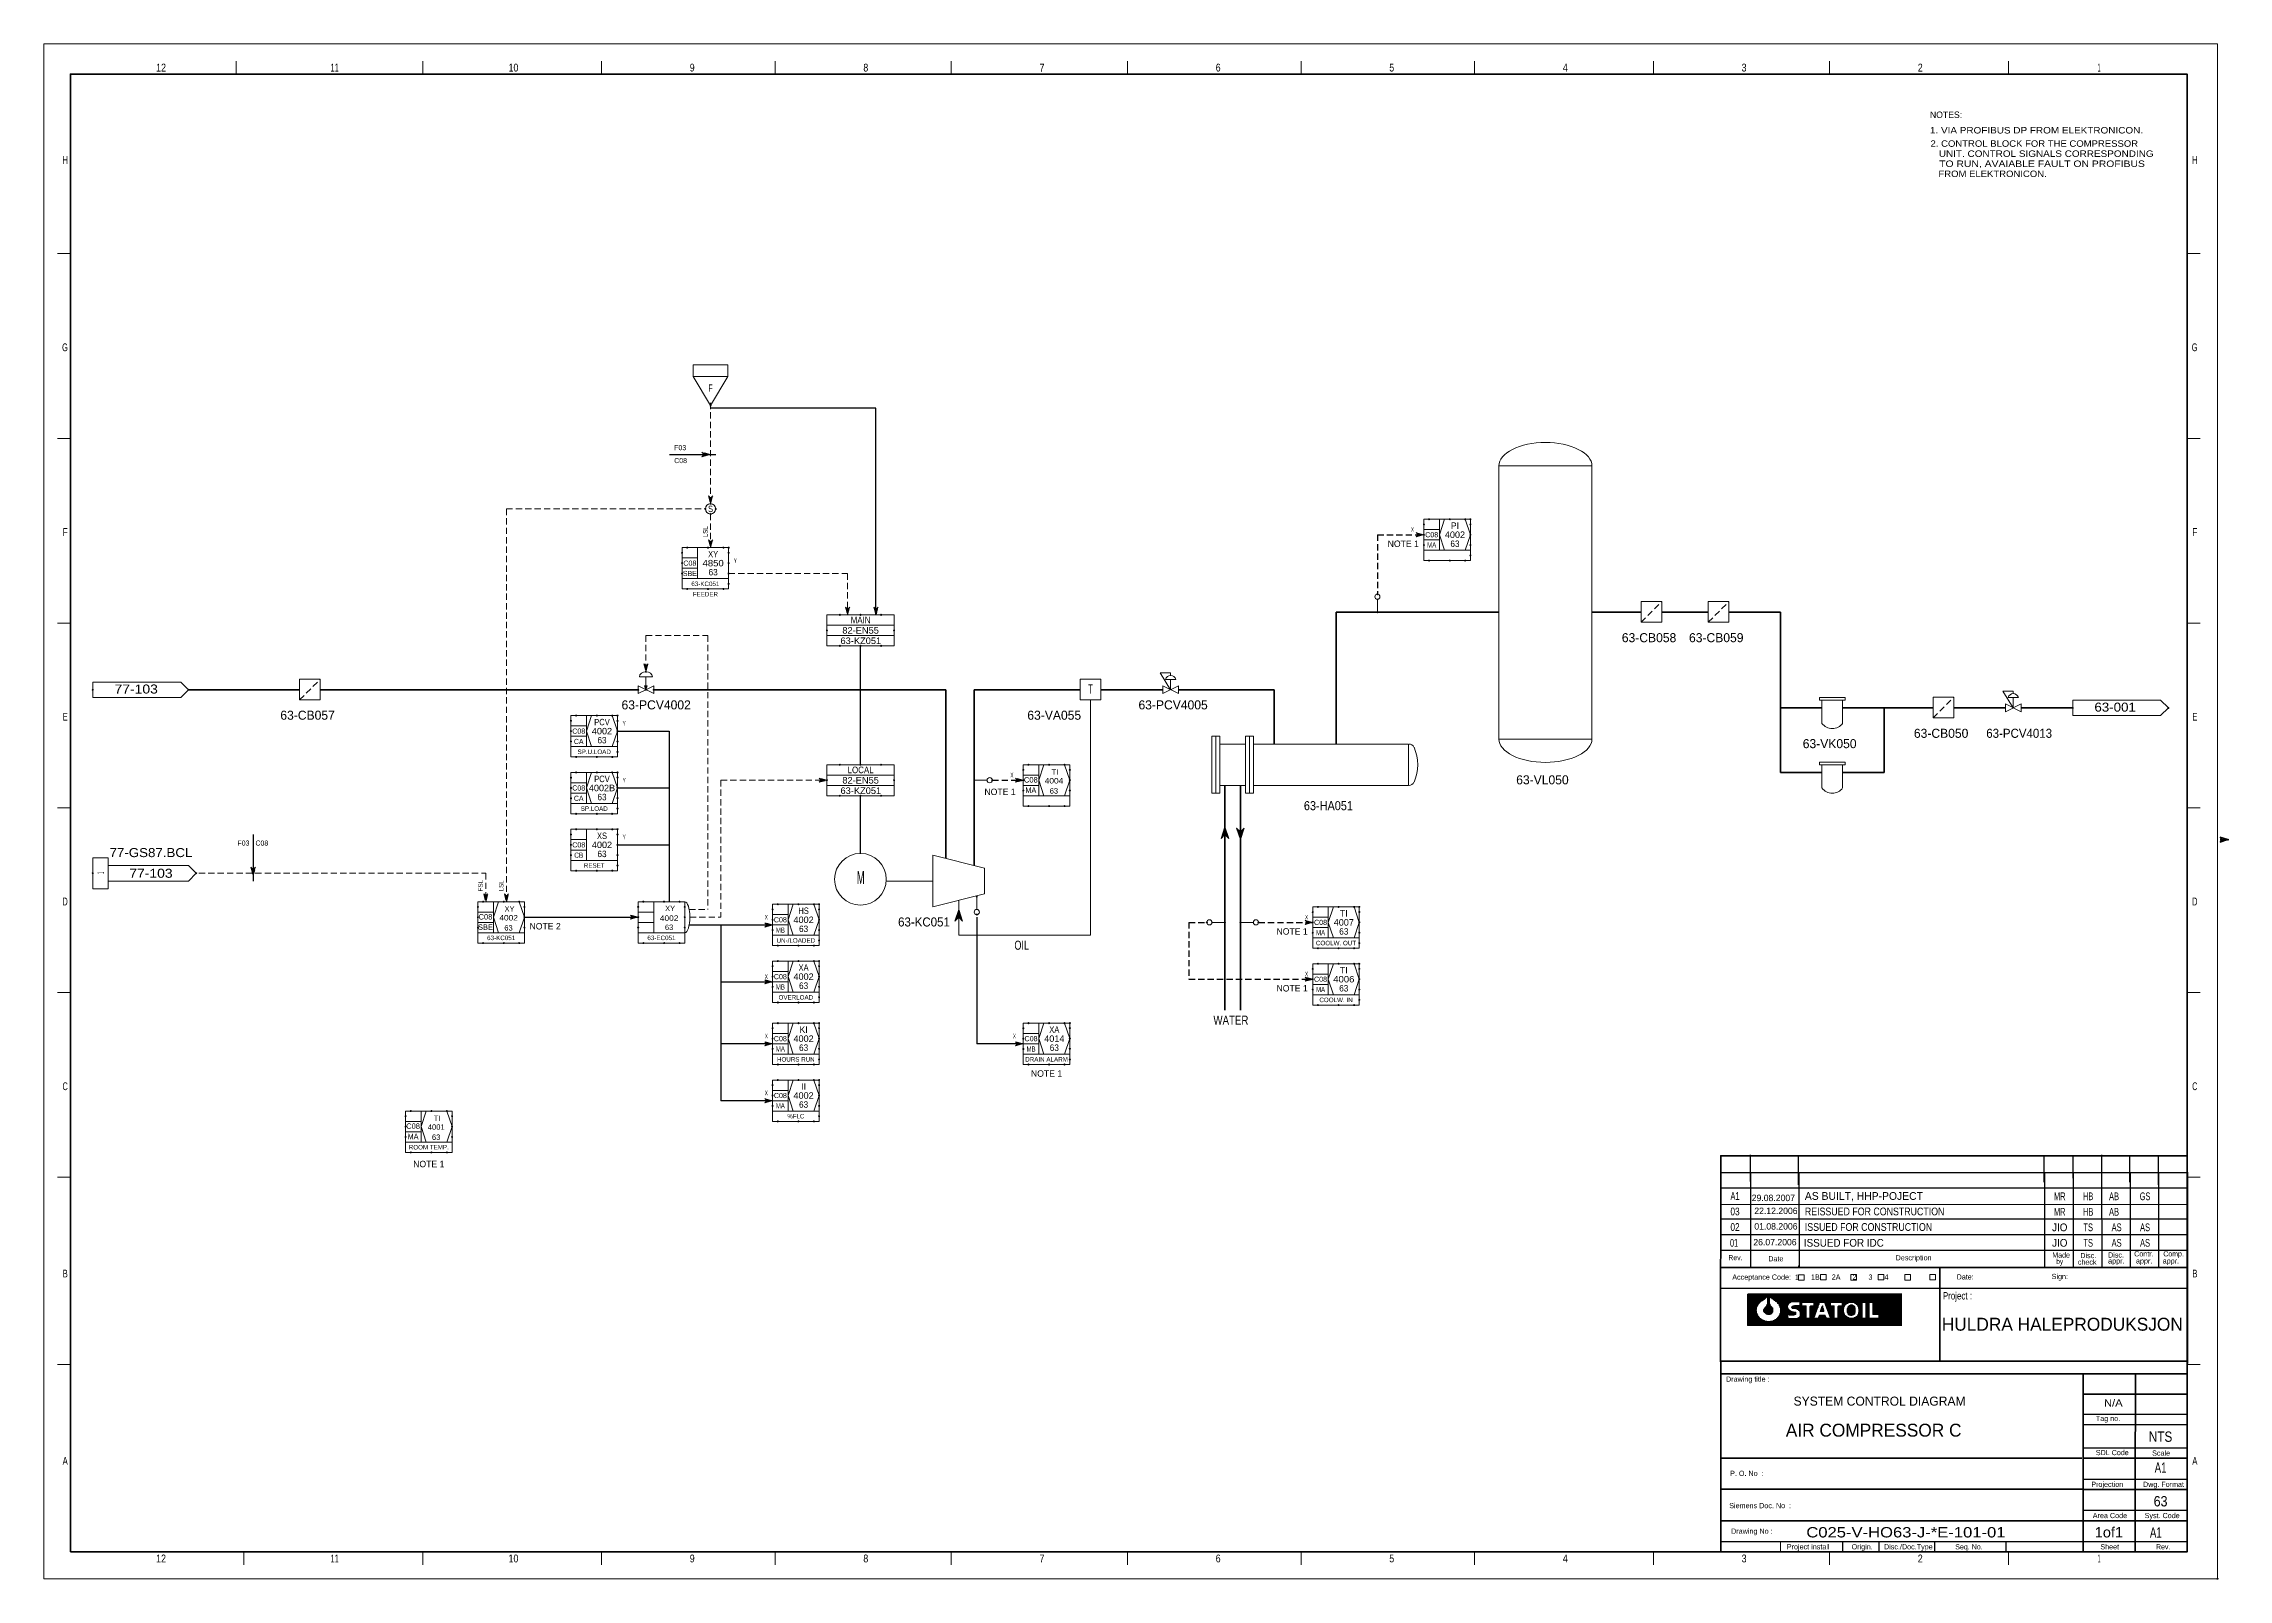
# Model space of a CAD drawing. Header units: millimetres. Extents: x 0 to 845, y 0 to 594.
import ezdxf
from ezdxf.enums import TextEntityAlignment as Align

# ---------------------------------------------------------------- set-up
doc = ezdxf.new("R2010")
doc.units = ezdxf.units.MM
doc.header["$LTSCALE"] = 0.81
doc.header["$PDMODE"] = 32
doc.header["$PDSIZE"] = 0.405
doc.linetypes.add('MEDIUM_DASHED', pattern=[4.5, 3, -1.5])
for name, color, linetype, lineweight in [('1', 7, 'Continuous', 13), ('12', 7, 'Continuous', 13), ('15', 7, 'Continuous', 13), ('18', 7, 'Continuous', 25), ('30', 7, 'Continuous', 25), ('40', 7, 'Continuous', 35), ('43', 7, 'Continuous', 13), ('46', 7, 'MEDIUM_DASHED', 13), ('47', 7, 'Continuous', 13), ('48', 7, 'Continuous', 13), ('49', 7, 'Continuous', 13), ('50', 7, 'Continuous', 13), ('53', 7, 'Continuous', 13), ('9', 7, 'Continuous', 13)]:
    doc.layers.add(name, color=color, linetype=linetype, lineweight=lineweight)
for name, color, linetype in [('2', 7, 'Continuous'), ('35', 7, 'Continuous'), ('36', 7, 'Continuous'), ('37', 7, 'Continuous'), ('45', 7, 'Continuous')]:
    doc.layers.add(name, color=color, linetype=linetype)

msp = doc.modelspace()

# ---------------------------------------------------------------- texts
at = {"layer": '1'}
for s, width, p in [('12', 0.85, (45.4146, 583.2346)), ('11', 0.65, (112.5772, 583.2346)), ('10', 0.85, (181.7358, 583.2346)), ('9', 0.85, (250.9051, 583.2346)), ('8', 0.85, (318.0634, 583.2346)), ('7', 0.85, (386.224, 583.2346)), ('6', 0.85, (454.3846, 583.2346)), ('5', 0.85, (521.5429, 583.2346)), ('4', 0.85, (588.7012, 583.2346)), ('3', 0.85, (657.8642, 583.2346)), ('2', 0.85, (726.0248, 583.2346)), ('1', 0.4, (795.1799, 583.2346)), ('12', 0.85, (45.4146, 6.3543)), ('11', 0.65, (112.5772, 6.3543)), ('10', 0.85, (181.7358, 6.3543)), ('9', 0.85, (250.9051, 6.3543)), ('8', 0.85, (318.0634, 6.3543)), ('7', 0.85, (386.224, 6.3543)), ('6', 0.85, (454.3846, 6.3543)), ('5', 0.85, (521.5429, 6.3543)), ('4', 0.85, (588.7012, 6.3543)), ('3', 0.85, (657.8642, 6.3543)), ('2', 0.85, (726.0248, 6.3543)), ('1', 0.4, (795.1799, 6.3543))]:
    msp.add_text(s, height=3.02, dxfattribs=dict(at, width=width)).set_placement(p, align=Align.CENTER)
for s, width, p in [('H', 0.65, (9.3283, 547.4945)), ('H', 0.65, (833.2701, 547.4945)), ('G', 0.65, (9.3283, 475.0071)), ('G', 0.65, (833.2701, 475.0071)), ('F', 0.8, (9.3283, 403.526)), ('F', 0.8, (833.2701, 403.526)), ('E', 0.75, (9.3283, 332.0449)), ('E', 0.75, (833.2701, 332.0449)), ('D', 0.65, (9.3283, 260.5646)), ('D', 0.65, (833.2701, 260.5646)), ('C', 0.65, (9.3283, 189.0835)), ('C', 0.65, (833.2701, 189.0835)), ('B', 0.75, (9.3283, 116.5961)), ('B', 0.75, (833.2701, 116.5961)), ('A', 0.75, (9.3283, 44.1087)), ('A', 0.75, (833.2701, 44.1087))]:
    msp.add_text(s, height=3.02, dxfattribs=dict(at, width=width)).set_placement(p, align=Align.RIGHT)
for s, height, width, p in [('Rev.', 2.013, 0.8, (651.7496, 123.2803)), ('Date', 2.013, 0.9, (667.2386, 122.8402)), ('Made', 2.013, 0.85, (777.0953, 124.2937)), ('by', 2.013, 0.75, (778.6441, 121.7756)), ('check', 2.013, 0.95, (786.9811, 121.5543)), ('Disc.', 2.013, 0.9, (787.9386, 124.0717)), ('Disc.', 2.013, 0.9, (798.6913, 124.2929)), ('Comp.', 2.013, 0.8, (820.0591, 124.7354)), ('Project :', 2.867, 0.8, (734.7843, 108.074)), ('Date:', 2.013, 0.9, (740.0945, 115.8173)), ('Sign:', 2.013, 0.9, (776.8646, 115.9827)), ('N/A', 2.813, 1.15, (797.1079, 66.6598)), ('SDL Code', 2.013, 0.9, (793.9449, 47.8362)), ('Scale', 2.013, 0.95, (815.7315, 47.6323)), ('P. O. No  :', 2.013, 0.95, (652.463, 39.7906)), ('Dwg. Format', 2.013, 0.9, (812.2228, 35.5512)), ('Syst. Code', 2.013, 0.9, (812.8496, 23.4693)), ('A1', 4, 0.7, (814.8819, 15.9055)), ('Seq. No.', 2.013, 0.85, (739.552, 11.3882)), ('Sheet', 2.013, 0.95, (795.6843, 11.3882)), ('Rev.', 2.013, 0.8, (817.2346, 11.3882))]:
    msp.add_text(s, height=height, dxfattribs=dict(at, width=width)).set_placement(p)
for s, p in [('Description', (716.4953, 123.2244)), ('appr.', (798.6913, 121.9969)), ('Contr.', (808.7598, 124.7354)), ('appr.', (809.4898, 121.9969)), ('appr.', (819.8315, 121.9969)), ('Acceptance Code:  1      1B      2A      2      3      4  ', (653.2976, 115.7339)), ('Drawing title :', (650.8654, 76.2567)), ('Tag no.', (793.9409, 61.0378)), ('Projection', (792.1756, 35.5512)), ('Siemens Doc. No  :', (652.111, 27.315)), ('Area Code', (792.7646, 23.4693)), ('Drawing No :', (652.8472, 17.4291)), ('Project install', (674.3984, 11.3882)), ('Origin.', (699.4575, 11.3882)), ('Disc./Doc.Type', (711.9866, 11.3882))]:
    msp.add_text(s, height=2.013, dxfattribs=at).set_placement(p)
at = {"layer": '12'}
for s, p in [('TI', (391.2362, 311.1465)), ('C08', (381.9134, 308.1071)), ('63', (390.8346, 303.8236)), ('C08', (170.9134, 255.1071)), ('63', (179.8346, 250.8236)), ('63', (241.9606, 251.0441)), ('TI', (152.2362, 177.1465)), ('C08', (142.9134, 174.1071)), ('63', (151.8346, 169.8236))]:
    msp.add_text(s, height=2.1, dxfattribs=at).set_placement(p, align=Align.CENTER)
for s, width, p in [('MA', 0.8, (381.9134, 304.1071)), ('4004', 1.15, (390.8744, 307.7291)), ('4002', 1.15, (179.874, 254.7291)), ('XY', 0.9, (180.2362, 258.1465)), ('4002', 1.15, (241.9685, 254.5874)), ('XY', 0.9, (242.3622, 258.3669)), ('SBE', 0.95, (170.9134, 251.1071)), ('MA', 0.8, (142.9134, 170.1071)), ('4001', 1.05, (151.874, 173.7291))]:
    msp.add_text(s, height=2.1, dxfattribs=dict(at, width=width)).set_placement(p, align=Align.CENTER)
at = {"layer": '12', "width": 0.35}
msp.add_text('1', height=2.5, rotation=90, dxfattribs=at).set_placement((23.3055, 273.0945), align=Align.CENTER)
at = {"layer": '2'}
for s, height, width, p in [('A1', 3, 0.6, (654.361, 146.6299)), ('MR', 3, 0.6, (779.9898, 146.5)), ('HB', 3, 0.65, (790.9898, 146.5)), ('AB', 3, 0.7, (800.9898, 146.5)), ('GS', 3, 0.65, (812.9894, 146.5)), ('03', 3, 0.8, (654.361, 140.6299)), ('02', 3, 0.8, (654.3614, 134.6299)), ('JIO', 3, 0.95, (779.9906, 134.5)), ('MR', 3, 0.6, (779.9898, 140.5)), ('TS', 3, 0.7, (790.9909, 134.5)), ('HB', 3, 0.65, (790.9898, 140.5)), ('AB', 3, 0.7, (800.9898, 140.5)), ('AS', 3, 0.7, (801.9909, 134.5)), ('AS', 3, 0.7, (812.9909, 134.5)), ('01', 3, 0.65, (653.9902, 128.5)), ('JIO', 3, 0.95, (779.9906, 128.5)), ('TS', 3, 0.7, (790.9909, 128.5)), ('AS', 3, 0.7, (801.9909, 128.5)), ('AS', 3, 0.7, (812.9909, 128.5)), ('NTS', 4, 0.85, (818.9862, 53)), ('A1', 4, 0.7, (819, 41)), ('63', 4, 0.9, (819, 28)), ('1of1', 4, 1.05, (799, 16))]:
    msp.add_text(s, height=height, dxfattribs=dict(at, width=width)).set_placement(p, align=Align.CENTER)
for s, height, p in [('AS BUILT, HHP-POJECT', 3, (681.3709, 146.6299)), ('SYSTEM CONTROL DIAGRAM', 3.5, (677, 67)), ('AIR COMPRESSOR C', 5, (674, 55))]:
    msp.add_text(s, height=height, dxfattribs=at).set_placement(p)
for s, width, p in [('REISSUED FOR CONSTRUCTION', 0.85, (681.3709, 140.6299)), ('ISSUED FOR CONSTRUCTION', 0.85, (681.3709, 134.6299)), ('ISSUED FOR IDC', 0.95, (681, 128.5))]:
    msp.add_text(s, height=3, dxfattribs=dict(at, width=width)).set_placement(p)
msp.add_text('HULDRA HALEPRODUKSJON', height=5, dxfattribs=at).set_placement((780.9827, 96), align=Align.CENTER)
at = {"layer": '2', "width": 1.2}
msp.add_text('C025-V-HO63-J-*E-101-01', height=4, dxfattribs=at).set_placement((759, 16), align=Align.RIGHT)
at = {"layer": '35'}
for s, p in [('29.08.2007', (660.8197, 146.1299)), ('01.08.2006', (661.8197, 135.1299)), ('22.12.2006', (661.8197, 141.1299)), ('26.07.2006', (661.4488, 129))]:
    msp.add_text(s, height=2.5, dxfattribs=at).set_placement(p)
at = {"layer": '36'}
for s, p in [('63-CB058', (610.5591, 362.4055)), ('63-CB059', (636.5591, 362.4055)), ('63-PCV4002', (223.5591, 336.4055)), ('63-PCV4005', (423.5591, 336.4055)), ('63-CB057', (91.5591, 332.4055)), ('63-VA055', (380.5591, 332.4055)), ('63-VK050', (680.5591, 321.4055)), ('63-CB050', (723.5591, 325.4055)), ('63-VL050', (569.6976, 307.4055))]:
    msp.add_text(s, height=3.5, dxfattribs=at).set_placement(p)
for s, width, p in [('T', 0.65, (404.1118, 342.5528)), ('63-PCV4013', 0.95, (751.5591, 325.4055)), ('63-HA051', 0.9, (487.5591, 297.4055)), ('63-KC051', 0.95, (330.5591, 252.4055)), ('OIL', 0.75, (375.5591, 243.4055)), ('WATER', 0.8, (452.5591, 214.4055))]:
    msp.add_text(s, height=3.5, dxfattribs=dict(at, width=width)).set_placement(p)
at = {"layer": '37', "width": 0.55}
msp.add_text('M', height=5, dxfattribs=at).set_placement((314.5591, 268.9055))
at = {"layer": '43'}
for s, width, p in [('77-103', 1.15, (27.4047, 342.5339)), ('63-001', 1.1, (793.4055, 335.5339))]:
    msp.add_text(s, height=3.5, dxfattribs=dict(at, width=width)).set_placement(p)
at = {"layer": '45'}
for s, height, width, p in [('C08', 1.968, 0.9, (243.9283, 431.7039)), ('F03', 1.968, 0.95, (243.9283, 436.7039)), ('X', 1.75, 0.6, (529, 405.1252)), ('Y', 1.75, 0.6, (267, 393.1252)), ('Y', 1.75, 0.6, (224, 330.1252)), ('Y', 1.75, 0.6, (224, 308.1252)), ('X', 1.75, 0.6, (374, 310.1252)), ('Y', 1.75, 0.6, (224, 286.1252)), ('F03', 1.968, 0.95, (74.9283, 283.7039)), ('C08', 1.968, 0.9, (81.9283, 283.7039)), ('X', 1.75, 0.6, (279, 255.1252)), ('X', 1.75, 0.6, (488, 255.1252)), ('X', 1.75, 0.6, (279, 232.1252)), ('X', 1.75, 0.6, (488, 233.1252)), ('X', 1.75, 0.6, (279, 209.1252)), ('X', 1.75, 0.6, (375, 209.1252)), ('X', 1.75, 0.6, (279, 187.1252))]:
    msp.add_text(s, height=height, dxfattribs=dict(at, width=width)).set_placement(p)
at = {"layer": '45', "width": 0.9}
for s, p in [('LSL', (256.8748, 403)), ('FSL', (169.8748, 266)), ('LSL', (177.8748, 266))]:
    msp.add_text(s, height=1.75, rotation=90, dxfattribs=at).set_placement(p)
at = {"layer": '49'}
for s, width, p in [('77-GS87.BCL', 1.1, (41.5, 279.2504)), ('77-103', 1.15, (41.5, 271.2504))]:
    msp.add_text(s, height=3.5, dxfattribs=dict(at, width=width)).set_placement(p, align=Align.CENTER)
at = {"layer": '50'}
for s, height, p in [('NOTES:', 2.5, (736.0008, 565.2496)), ('PI', 2.5, (546, 406.2496)), ('NOTE 1', 2.5, (526, 399.2496)), ('63-KC051', 1.75, (255.9945, 384.1252)), ('SP.U.LOAD', 1.75, (212.9945, 319.1252)), ('NOTE 1', 2.5, (370, 303.2496)), ('SP.LOAD', 1.75, (212.9945, 297.1252)), ('NOTE 2', 2.5, (194, 251.2496)), ('TI', 2.5, (503, 256.2496)), ('63-KC051', 1.75, (176.9945, 247.1252)), ('63-EC051', 1.75, (238.9945, 247.1252)), ('UN-/LOADED', 1.75, (290.9945, 246.1252)), ('NOTE 1', 2.5, (483, 249.2496)), ('TI', 2.5, (503, 234.2496)), ('NOTE 1', 2.5, (483, 227.2496)), ('COOLW. IN', 1.75, (499.9945, 223.1252)), ('KI', 2.5, (293.9996, 211.2496)), ('DRAIN ALARM', 1.75, (388, 200.1252)), ('NOTE 1', 2.5, (387.9996, 194.2496)), ('II', 2.5, (293.9996, 189.2496)), ('NOTE 1', 2.5, (148.9996, 159.2496))]:
    msp.add_text(s, height=height, dxfattribs=at).set_placement(p, align=Align.CENTER)
for s, height, width, p in [('1. VIA PROFIBUS DP FROM ELEKTRONICON.', 2.5, 1.15, (770.9996, 559.2496)), ('S', 2.5, 0.75, (258.0004, 412.7496)), ('XY', 2.5, 0.85, (258.9996, 395.2496)), ('C08', 2, 0.9, (537, 403)), ('MA', 2, 0.7, (537, 399)), ('4002', 2.5, 1.05, (546.0004, 402.7496)), ('63', 2.5, 0.95, (545.9996, 399.2496)), ('SBE', 2, 0.85, (249.9996, 388)), ('C08', 2, 0.9, (250, 392)), ('4850', 2.5, 1.1, (259.0004, 391.7496)), ('63', 2.5, 0.95, (258.9996, 388.2496)), ('FEEDER', 1.75, 0.9, (255.9945, 380.1252)), ('MAIN', 2.551, 0.9, (316.0626, 369.7244)), ('63-KZ051', 2.551, 1.05, (316.1417, 361.6929)), ('82-EN55', 2.551, 1.05, (316.063, 365.7087)), ('PCV', 2.5, 0.85, (215.9996, 330.2496)), ('C08', 2, 0.9, (207, 327)), ('CA', 2, 0.8, (207, 323)), ('4002', 2.5, 1.05, (216, 326.7496)), ('63', 2.5, 0.95, (215.9996, 323.2496)), ('LOCAL', 2.551, 0.9, (316.063, 311.7244)), ('C08', 2, 0.9, (207, 305)), ('4002B', 2.5, 1.05, (216, 304.7496)), ('PCV', 2.5, 0.85, (215.9996, 308.2496)), ('63-KZ051', 2.551, 1.05, (316.1417, 303.6929)), ('82-EN55', 2.551, 1.05, (316.063, 307.7087)), ('CA', 2, 0.8, (207, 301)), ('63', 2.5, 0.95, (215.9996, 301.2496)), ('XS', 2.5, 0.8, (216.0004, 286.2496)), ('C08', 2, 0.9, (207, 283)), ('CB', 2, 0.75, (207, 279)), ('4002', 2.5, 1.05, (216.0004, 282.7496)), ('63', 2.5, 0.95, (215.9996, 279.2496)), ('RESET', 1.75, 0.9, (212.9945, 275.1252)), ('C08', 2, 0.9, (285, 254)), ('4002', 2.5, 1.05, (294.0004, 253.7496)), ('HS', 2.5, 0.8, (293.9996, 257.2496)), ('C08', 2, 0.9, (494, 253)), ('4007', 2.5, 1.05, (503.0004, 252.7496)), ('MB', 2, 0.7, (285, 250)), ('63', 2.5, 0.95, (293.9996, 250.2496)), ('MA', 2, 0.7, (493.9996, 249)), ('COOLW. OUT', 1.75, 0.95, (499.9945, 245.1252)), ('63', 2.5, 0.95, (503, 249.2496)), ('XA', 2.5, 0.85, (294.0004, 235.2496)), ('C08', 2, 0.9, (285, 232)), ('MB', 2, 0.7, (285.0004, 228)), ('4002', 2.5, 1.05, (294.0004, 231.7496)), ('63', 2.5, 0.95, (293.9996, 228.2496)), ('C08', 2, 0.9, (494, 231)), ('MA', 2, 0.7, (493.9996, 227)), ('4006', 2.5, 1.1, (503.0012, 230.7496)), ('63', 2.5, 0.95, (503, 227.2496)), ('OVERLOAD', 1.75, 0.9, (290.9945, 224.1252)), ('XA', 2.5, 0.85, (391, 211.2496)), ('C08', 2, 0.9, (285, 208)), ('MA', 2, 0.7, (285, 204)), ('4002', 2.5, 1.05, (294.0004, 207.7496)), ('63', 2.5, 0.95, (293.9996, 204.2496)), ('C08', 2, 0.9, (382, 208)), ('MB', 2, 0.7, (382, 204)), ('4014', 2.5, 1.05, (391.0004, 207.7496)), ('63', 2.5, 0.95, (390.9996, 204.2496)), ('HOURS RUN', 1.75, 0.9, (290.9945, 200.1252)), ('C08', 2, 0.9, (285, 186)), ('4002', 2.5, 1.05, (294.0004, 185.7496)), ('MA', 2, 0.7, (285, 182)), ('%FLC', 1.75, 0.85, (290.9945, 178.1252)), ('63', 2.5, 0.95, (293.9996, 182.2496)), ('ROOM TEMP.', 1.75, 0.9, (149.0004, 166.126))]:
    msp.add_text(s, height=height, dxfattribs=dict(at, width=width)).set_placement(p, align=Align.CENTER)
for s, width, p in [('2. CONTROL BLOCK FOR THE COMPRESSOR ', 1.1, (730, 554.1)), ('   UNIT. CONTROL SIGNALS CORRESPONDING ', 1.15, (730, 550.2)), ('   FROM ELEKTRONICON.', 1.1, (730, 542.4)), ('   TO RUN, AVAIABLE FAULT ON PROFIBUS', 1.2, (730, 546.3))]:
    msp.add_text(s, height=2.5, dxfattribs=dict(at, width=width)).set_placement(p)
at = {"layer": '53', "width": 0.65}
msp.add_text('F', height=2.813, dxfattribs=at).set_placement((258.0004, 459.3433), align=Align.CENTER)

# ---------------------------------------------------------------- linework, layer by layer
at = {"layer": '1'}
for p, q in [((74.4913, 587.2614), (74.4913, 582.2276)), ((146.6543, 587.2614), (146.6543, 582.2276)), ((215.8173, 587.2614), (215.8173, 582.2276)), ((282.9756, 587.2614), (282.9756, 582.2276)), ((351.1362, 587.2614), (351.1362, 582.2276)), ((419.2969, 587.2614), (419.2969, 582.2276)), ((486.4551, 587.2614), (486.4551, 582.2276)), ((553.6134, 587.2614), (553.6134, 582.2276)), ((622.7764, 587.2614), (622.7764, 582.2276)), ((690.937, 587.2614), (690.937, 582.2276)), ((760.1, 587.2614), (760.1, 582.2276)), ((10.3331, 512.7606), (5.3213, 512.7606)), ((834.2748, 512.7606), (829.263, 512.7606)), ((10.3331, 441.2795), (5.3213, 441.2795)), ((834.2748, 441.2795), (829.263, 441.2795)), ((10.3331, 369.7992), (5.3213, 369.7992)), ((834.2748, 369.7992), (829.263, 369.7992)), ((10.3331, 298.3181), (5.3213, 298.3181)), ((834.2748, 298.3181), (829.263, 298.3181)), ((456.4, 287.4), (455.8, 287.4)), ((456.5, 287.5), (455.8331, 287.5)), ((456.6, 287.6), (455.8661, 287.6)), ((456.7, 287.7), (455.9, 287.7)), ((456.8, 287.8), (455.9331, 287.8)), ((456.9, 287.9), (455.9661, 287.9)), ((457.9661, 288.1), (456.0331, 288.1)), ((457.9331, 288.2), (456.0661, 288.2)), ((457.9, 288.3), (456.1, 288.3)), ((457.8661, 288.4), (456.1331, 288.4)), ((457.8331, 288.5), (456.1661, 288.5)), ((457.8, 288.6), (456.2, 288.6)), ((457.7661, 288.7), (456.2331, 288.7)), ((457.7331, 288.8), (456.2661, 288.8)), ((457.7, 288.9), (456.3, 288.9)), ((457.6661, 289), (456.3331, 289)), ((457.6331, 289.1), (456.3661, 289.1)), ((457.6, 289.2), (456.4, 289.2)), ((457.5661, 289.3), (456.4331, 289.3)), ((457.5331, 289.4), (456.4661, 289.4)), ((457.5, 289.5), (456.5, 289.5)), ((457.4661, 289.6), (456.5331, 289.6)), ((457.4331, 289.7), (456.5661, 289.7)), ((457.4, 289.8), (456.6, 289.8)), ((457.3661, 289.9), (456.6331, 289.9)), ((457.3331, 290), (456.6661, 290)), ((457.3, 290.1), (456.7, 290.1)), ((457.2661, 290.2), (456.7331, 290.2)), ((457.2331, 290.3), (456.7661, 290.3)), ((457.2, 290.4), (456.8, 290.4)), ((457.1661, 290.5), (456.8331, 290.5)), ((457.1331, 290.6), (456.8661, 290.6)), ((457.1, 290.7), (456.9, 290.7)), ((457.0661, 290.8), (456.9331, 290.8)), ((457.0331, 290.9), (456.9661, 290.9)), ((457, 285), (457, 291)), ((458.0331, 287.9), (457.1, 287.9)), ((458.0661, 287.8), (457.2, 287.8)), ((458.1, 287.7), (457.3, 287.7)), ((458.1331, 287.6), (457.4, 287.6)), ((458.1661, 287.5), (457.5, 287.5)), ((458.2, 287.4), (457.6, 287.4)), ((461.5339, 290.4), (461.6, 290.4)), ((461.5669, 290.3), (461.7, 290.3)), ((461.6, 290.2), (461.8, 290.2)), ((461.6339, 290.1), (461.9, 290.1)), ((461.6669, 290), (462, 290)), ((461.7, 289.9), (462.1, 289.9)), ((461.7339, 289.8), (462.2, 289.8)), ((461.7669, 289.7), (462.3, 289.7)), ((461.8, 289.6), (462.4, 289.6)), ((461.8339, 289.5), (462.5, 289.5)), ((461.8669, 289.4), (462.6, 289.4)), ((461.9, 289.3), (462.7, 289.3)), ((461.9339, 289.2), (462.8, 289.2)), ((461.9669, 289.1), (462.9, 289.1)), ((462.0339, 288.9), (463.9669, 288.9)), ((462.0669, 288.8), (463.9339, 288.8)), ((462.1, 288.7), (463.9, 288.7)), ((462.1339, 288.6), (463.8669, 288.6)), ((462.1669, 288.5), (463.8339, 288.5)), ((462.2, 288.4), (463.8, 288.4)), ((462.2339, 288.3), (463.7669, 288.3)), ((462.2669, 288.2), (463.7339, 288.2)), ((462.3, 288.1), (463.7, 288.1)), ((462.3339, 288), (463.6669, 288)), ((462.3669, 287.9), (463.6339, 287.9)), ((462.4, 287.8), (463.6, 287.8)), ((462.4339, 287.7), (463.5669, 287.7)), ((462.4669, 287.6), (463.5339, 287.6)), ((462.5, 287.5), (463.5, 287.5)), ((462.5339, 287.4), (463.4669, 287.4)), ((463, 292), (463, 286)), ((463.1, 289.1), (464.0339, 289.1)), ((463.2, 289.2), (464.0669, 289.2)), ((463.3, 289.3), (464.1, 289.3)), ((463.4, 289.4), (464.1339, 289.4)), ((463.5, 289.5), (464.1669, 289.5)), ((463.6, 289.6), (464.2, 289.6)), ((463.7, 289.7), (464.2339, 289.7)), ((463.8, 289.8), (464.2669, 289.8)), ((463.9, 289.9), (464.3, 289.9)), ((464, 290), (464.3339, 290)), ((464.1, 290.1), (464.3669, 290.1)), ((464.2, 290.2), (464.4, 290.2)), ((464.3, 290.3), (464.4339, 290.3)), ((464.4, 290.4), (464.4669, 290.4)), ((455.6, 286.6), (455.5331, 286.6)), ((455.7, 286.7), (455.5661, 286.7)), ((455.8, 286.8), (455.6, 286.8)), ((455.9, 286.9), (455.6331, 286.9)), ((456, 287), (455.6661, 287)), ((456.1, 287.1), (455.7, 287.1)), ((456.2, 287.2), (455.7331, 287.2)), ((456.3, 287.3), (455.7661, 287.3)), ((458.2331, 287.3), (457.7, 287.3)), ((458.2661, 287.2), (457.8, 287.2)), ((458.3, 287.1), (457.9, 287.1)), ((458.3331, 287), (458, 287)), ((458.3661, 286.9), (458.1, 286.9)), ((458.4, 286.8), (458.2, 286.8)), ((458.4331, 286.7), (458.3, 286.7)), ((458.4661, 286.6), (458.4, 286.6)), ((462.5669, 287.3), (463.4339, 287.3)), ((462.6, 287.2), (463.4, 287.2)), ((462.6339, 287.1), (463.3669, 287.1)), ((462.6669, 287), (463.3339, 287)), ((462.7, 286.9), (463.3, 286.9)), ((462.7339, 286.8), (463.2669, 286.8)), ((462.7669, 286.7), (463.2339, 286.7)), ((462.8, 286.6), (463.2, 286.6)), ((462.8339, 286.5), (463.1669, 286.5)), ((462.8669, 286.4), (463.1339, 286.4)), ((462.9, 286.3), (463.1, 286.3)), ((462.9339, 286.2), (463.0669, 286.2)), ((462.9669, 286.1), (463.0339, 286.1)), ((352.6, 254.6), (352.5331, 254.6)), ((352.7, 254.7), (352.5661, 254.7)), ((352.8, 254.8), (352.6, 254.8)), ((352.9, 254.9), (352.6331, 254.9)), ((353, 255), (352.6661, 255)), ((353.1, 255.1), (352.7, 255.1)), ((353.2, 255.2), (352.7331, 255.2)), ((353.3, 255.3), (352.7661, 255.3)), ((353.4, 255.4), (352.8, 255.4)), ((353.5, 255.5), (352.8331, 255.5)), ((353.6, 255.6), (352.8661, 255.6)), ((353.7, 255.7), (352.9, 255.7)), ((353.8, 255.8), (352.9331, 255.8)), ((353.9, 255.9), (352.9661, 255.9)), ((354.9661, 256.1), (353.0331, 256.1)), ((354.9331, 256.2), (353.0661, 256.2)), ((354.9, 256.3), (353.1, 256.3)), ((354.8661, 256.4), (353.1331, 256.4)), ((354.8331, 256.5), (353.1661, 256.5)), ((354.8, 256.6), (353.2, 256.6)), ((354.7661, 256.7), (353.2331, 256.7)), ((354.7331, 256.8), (353.2661, 256.8)), ((354.7, 256.9), (353.3, 256.9)), ((354.6661, 257), (353.3331, 257)), ((354.6331, 257.1), (353.3661, 257.1)), ((354.6, 257.2), (353.4, 257.2)), ((354.5661, 257.3), (353.4331, 257.3)), ((354.5331, 257.4), (353.4661, 257.4)), ((354.5, 257.5), (353.5, 257.5)), ((354.4661, 257.6), (353.5331, 257.6)), ((354.4331, 257.7), (353.5661, 257.7)), ((354.4, 257.8), (353.6, 257.8)), ((354.3661, 257.9), (353.6331, 257.9)), ((354.3331, 258), (353.6661, 258)), ((354.3, 258.1), (353.7, 258.1)), ((354.2661, 258.2), (353.7331, 258.2)), ((354.2331, 258.3), (353.7661, 258.3)), ((354.2, 258.4), (353.8, 258.4)), ((354.1661, 258.5), (353.8331, 258.5)), ((354.1331, 258.6), (353.8661, 258.6)), ((354.1, 258.7), (353.9, 258.7)), ((354.0661, 258.8), (353.9331, 258.8)), ((354.0331, 258.9), (353.9661, 258.9)), ((354, 253), (354, 259)), ((355.0331, 255.9), (354.1, 255.9)), ((355.0661, 255.8), (354.2, 255.8)), ((355.1, 255.7), (354.3, 255.7)), ((355.1331, 255.6), (354.4, 255.6)), ((355.1661, 255.5), (354.5, 255.5)), ((355.2, 255.4), (354.6, 255.4)), ((355.2331, 255.3), (354.7, 255.3)), ((355.2661, 255.2), (354.8, 255.2)), ((355.3, 255.1), (354.9, 255.1)), ((355.3331, 255), (355, 255)), ((355.3661, 254.9), (355.1, 254.9)), ((355.4, 254.8), (355.2, 254.8)), ((355.4331, 254.7), (355.3, 254.7)), ((355.4661, 254.6), (355.4, 254.6)), ((10.3331, 226.8378), (5.3213, 226.8378)), ((834.2748, 226.8378), (829.263, 226.8378)), ((10.3331, 155.3567), (5.3213, 155.3567)), ((834.2748, 155.3567), (829.263, 155.3567)), ((659.3874, 110.2827), (718.8394, 110.2827)), ((659.3874, 110.0874), (718.8394, 110.0874)), ((659.3874, 109.8913), (718.8394, 109.8913)), ((667.7228, 109.6953), (718.8394, 109.6953)), ((667.9315, 109.4992), (718.8394, 109.4992)), ((668.1394, 109.3039), (718.8394, 109.3039)), ((668.348, 109.1079), (718.8394, 109.1079)), ((668.5567, 108.9118), (718.8394, 108.9118)), ((668.7646, 108.7165), (718.8394, 108.7165)), ((668.9732, 108.5205), (718.8394, 108.5205)), ((669.1819, 108.3244), (718.8394, 108.3244)), ((669.3898, 108.1291), (718.8394, 108.1291)), ((669.5984, 108.1291), (718.8394, 108.1291)), ((669.8071, 107.9331), (718.8394, 107.9331)), ((670.015, 107.737), (718.8394, 107.737)), ((670.4323, 107.5409), (718.8394, 107.5409)), ((678.1425, 107.3457), (718.8394, 107.3457)), ((707.9409, 107.1496), (718.8394, 107.1496)), ((707.9409, 106.9535), (718.8394, 106.9535)), ((707.9409, 106.7583), (718.8394, 106.7583)), ((707.9409, 106.5622), (718.8394, 106.5622)), ((707.9409, 106.3661), (718.8394, 106.3661)), ((707.9409, 106.1701), (718.8394, 106.1701)), ((707.9409, 105.9748), (718.8394, 105.9748)), ((707.9409, 105.7787), (718.8394, 105.7787)), ((707.9409, 105.5827), (718.8394, 105.5827)), ((707.9409, 105.3874), (718.8394, 105.3874)), ((707.9409, 105.1913), (718.8394, 105.1913)), ((707.9409, 104.9953), (718.8394, 104.9953)), ((707.9409, 104.7992), (718.8394, 104.7992)), ((707.9409, 104.6039), (718.8394, 104.6039)), ((707.9409, 104.4079), (718.8394, 104.4079)), ((707.9409, 104.2118), (718.8394, 104.2118)), ((707.9409, 104.0165), (718.8394, 104.0165)), ((707.9409, 103.8205), (718.8394, 103.8205)), ((707.9409, 103.6244), (718.8394, 103.6244)), ((707.9409, 103.4283), (718.8394, 103.4283)), ((707.9409, 103.2331), (718.8394, 103.2331)), ((707.9409, 103.037), (718.8394, 103.037)), ((707.9409, 102.8409), (718.8394, 102.8409)), ((707.9409, 102.6457), (718.8394, 102.6457)), ((710.2339, 102.4496), (718.8394, 102.4496)), ((710.2339, 102.2535), (718.8394, 102.2535)), ((710.2339, 102.0583), (718.8394, 102.0583)), ((710.2339, 101.8622), (718.8394, 101.8622)), ((710.2339, 101.6661), (718.8394, 101.6661)), ((710.2339, 101.4701), (718.8394, 101.4701)), ((659.3874, 99.5118), (718.8394, 99.5118)), ((659.3874, 99.3165), (718.8394, 99.3165)), ((659.3874, 99.1205), (718.8394, 99.1205)), ((659.3874, 98.9244), (718.8394, 98.9244)), ((659.3874, 98.7283), (718.8394, 98.7283)), ((659.3874, 98.5331), (718.8394, 98.5331)), ((659.3874, 98.337), (718.8394, 98.337)), ((667.9315, 99.5118), (718.8394, 99.5118)), ((668.7646, 99.7079), (718.8394, 99.7079)), ((669.1819, 99.9039), (718.8394, 99.9039)), ((669.5984, 100.0992), (718.8394, 100.0992)), ((669.8071, 100.2953), (718.8394, 100.2953)), ((670.2236, 100.4913), (718.8394, 100.4913)), ((670.4323, 100.4913), (718.8394, 100.4913)), ((678.3504, 100.6874), (718.8394, 100.6874)), ((710.2339, 101.2748), (718.8394, 101.2748)), ((710.2339, 101.0787), (718.8394, 101.0787)), ((710.2339, 100.8827), (718.8394, 100.8827)), ((10.3331, 82.8693), (5.3213, 82.8693)), ((834.2748, 82.9244), (829.263, 82.9244)), ((77.4913, 10.3819), (77.4913, 5.348)), ((146.6543, 10.3819), (146.6543, 5.348)), ((215.8173, 10.3819), (215.8173, 5.348)), ((282.9756, 10.3819), (282.9756, 5.348)), ((351.1362, 10.3819), (351.1362, 5.348)), ((419.2969, 10.3819), (419.2969, 5.348)), ((486.4551, 10.3819), (486.4551, 5.348)), ((553.6134, 10.3819), (553.6134, 5.348)), ((622.7764, 10.3724), (622.7764, 5.348)), ((671.8921, 10.3819), (671.8921, 14.4087)), ((690.937, 10.3819), (690.937, 5.348)), ((760.1, 10.3819), (760.1, 5.348))]:
    msp.add_line(p, q, dxfattribs=at)
at = {"layer": '1', "lineweight": 25}
for p, q in [((242.0591, 435), (260, 435)), ((81, 287.9409), (81, 270)), ((660.315, 153.7008), (660.315, 164.0157)), ((678.9764, 152.4409), (678.9764, 163.7795)), ((774.0157, 153.4646), (774.0157, 163.7795)), ((785.1181, 154.9606), (785.1181, 163.7795)), ((796.2205, 153.1496), (796.2205, 164.0157)), ((807.0866, 153.4646), (807.0866, 163.7795)), ((818.189, 152.4409), (818.189, 163.7795)), ((10.3331, 10.3819), (10.3331, 156.3638)), ((648.7402, 157.2441), (829.0551, 157.2441)), ((660.3472, 157.3669), (660.3472, 120.4638)), ((679.1055, 157.363), (679.1425, 120.4685)), ((774.1331, 157.3701), (774.0709, 120.4906)), ((785.1591, 157.3701), (785.2441, 120.3071)), ((796.185, 157.3701), (796.2906, 120.4551)), ((807.211, 157.3701), (807.222, 120.7858)), ((818.237, 157.3701), (818.1535, 120.289)), ((648.8252, 151.274), (829.2693, 151.274)), ((648.8268, 144.9488), (829.2677, 144.852)), ((648.8276, 139.2898), (829.2701, 139.285)), ((648.8126, 127.1669), (829.263, 127.1669)), ((648.8173, 133.2315), (829.2748, 133.2315)), ((648.7228, 112.4181), (829.2756, 112.4181)), ((789.2465, 63.6646), (829.285, 63.6646)), ((789.1685, 50.6528), (829.2748, 50.6528)), ((789.1685, 38.5709), (829.289, 38.5709)), ((789.1685, 26.4898), (829.285, 26.4898)), ((648.8228, 14.4087), (829.285, 14.4087)), ((695.9488, 14.4087), (695.9488, 10.3819)), ((695.9488, 14.4087), (695.9488, 10.3819)), ((709.9819, 14.4087), (709.9819, 10.3819)), ((731.5331, 14.4087), (731.5331, 10.3819)), ((759.0976, 14.4087), (759.0976, 10.3819)), ((759.0976, 14.4087), (759.0976, 10.3819))]:
    msp.add_line(p, q, dxfattribs=at)
at = {"layer": '1', "lineweight": 53}
msp.add_line((829.263, 157.3701), (829.263, 83.348), dxfattribs=at)
at = {"layer": '1', "lineweight": 35}
for p, q in [((829.2567, 120.4906), (648.8079, 120.4748)), ((733.5504, 120.2354), (733.589, 84.1906)), ((829.285, 79.2724), (648.8732, 79.2724)), ((789.0795, 22.4803), (789.0724, 79.2567)), ((809.2157, 34.5441), (809.2929, 79.2535)), ((829.285, 71.4606), (789.1134, 71.4606)), ((829.285, 59.648), (788.9921, 59.6331)), ((788.5559, 46.6299), (648.822, 46.6299)), ((829.285, 46.6252), (789.1685, 46.6252)), ((789.3409, 34.6961), (648.9969, 34.6969)), ((809.2157, 34.5441), (789.1685, 34.5441)), ((809.2157, 22.463), (809.2157, 34.5441)), ((829.2898, 34.5441), (809.2157, 34.5441)), ((829.2748, 22.463), (648.9717, 22.463)), ((789.0787, 10.3921), (789.0787, 22.4732)), ((809.2157, 10.3819), (809.2157, 22.463)), ((648.9504, 10.3819), (10.3331, 10.3819))]:
    msp.add_line(p, q, dxfattribs=at)
for points in [[(829.263, 112.0142), (829.263, 582.2276), (10.3331, 582.2276), (10.3331, 10.3819)], [(648.7795, 84.0008), (648.8378, 163.6693), (829.263, 163.6693)]]:
    msp.add_lwpolyline(points, dxfattribs=at)
at = {"layer": '1'}
for points in [[(455.5, 286.5), (457, 288), (458.5, 286.5), (457, 291)], [(464.5, 290.5), (463, 289), (461.5, 290.5), (463, 286)], [(352.5, 254.5), (354, 256), (355.5, 254.5), (354, 259)], [(659.1787, 97.9457), (659.1787, 110.0874), (659.3874, 110.0874), (659.3874, 97.9457)], [(667.0976, 109.8913), (666.8898, 109.6953), (666.8898, 109.4992), (667.0976, 109.6953)], [(678.9465, 117.6638), (681.1575, 117.6638), (681.1575, 115.5197), (678.9465, 115.5197)], [(687.4094, 117.7685), (689.6205, 117.7685), (689.6205, 115.6236), (687.4094, 115.6236)], [(699.1591, 117.6929), (701.3701, 117.6929), (701.3701, 115.548), (699.1591, 115.548)], [(709.7409, 117.7685), (711.952, 117.7685), (711.952, 115.6236), (709.7409, 115.6236)], [(720.0118, 117.6929), (722.2228, 117.6929), (722.2228, 115.548), (720.0118, 115.548)], [(729.7386, 117.7685), (731.9496, 117.7685), (731.9496, 115.6236), (729.7386, 115.6236)], [(659.3874, 109.6953), (666.8898, 109.6953), (666.8898, 109.4992), (659.3874, 109.4992)], [(659.3874, 109.4992), (666.8898, 109.4992), (666.8898, 109.3039), (659.3874, 109.3039)], [(659.3874, 109.3039), (666.6811, 109.3039), (666.6811, 109.1079), (659.3874, 109.1079)], [(659.3874, 109.3039), (666.4724, 109.3039), (666.4724, 109.1079), (659.3874, 109.1079)], [(659.3874, 109.1079), (666.4724, 109.1079), (666.4724, 108.9118), (659.3874, 108.9118)], [(659.3874, 108.9118), (666.2646, 108.9118), (666.2646, 108.7165), (659.3874, 108.7165)], [(659.3874, 108.7165), (666.0559, 108.7165), (666.0559, 108.5205), (659.3874, 108.5205)], [(659.3874, 108.5205), (665.8472, 108.5205), (665.8472, 108.3244), (659.3874, 108.3244)], [(659.3874, 108.3244), (665.6394, 108.3244), (665.6394, 108.1291), (659.3874, 108.1291)], [(659.3874, 108.1291), (665.4307, 108.1291), (665.4307, 107.9331), (659.3874, 107.9331)], [(659.3874, 108.1291), (665.222, 108.1291), (665.222, 107.9331), (659.3874, 107.9331)], [(659.3874, 107.9331), (665.0142, 107.9331), (665.0142, 107.737), (659.3874, 107.737)], [(659.3874, 107.737), (664.5969, 107.737), (664.5969, 107.5409), (659.3874, 107.5409)], [(659.3874, 107.5409), (664.389, 107.5409), (664.389, 107.3457), (659.3874, 107.3457)], [(659.3874, 107.3457), (664.1803, 107.3457), (664.1803, 107.1496), (659.3874, 107.1496)], [(659.3874, 107.1496), (663.9717, 107.1496), (663.9717, 106.9535), (659.3874, 106.9535)], [(659.3874, 106.9535), (663.7638, 106.9535), (663.7638, 106.7583), (659.3874, 106.7583)], [(659.3874, 106.9535), (663.7638, 106.9535), (663.7638, 106.7583), (659.3874, 106.7583)], [(659.3874, 106.7583), (663.5551, 106.7583), (663.5551, 106.5622), (659.3874, 106.5622)], [(659.3874, 106.5622), (663.3465, 106.5622), (663.3465, 106.3661), (659.3874, 106.3661)], [(659.3874, 106.3661), (663.3465, 106.3661), (663.3465, 106.1701), (659.3874, 106.1701)], [(659.3874, 106.1701), (663.1386, 106.1701), (663.1386, 105.9748), (659.3874, 105.9748)], [(659.3874, 105.9748), (663.1386, 105.9748), (663.1386, 105.7787), (659.3874, 105.7787)], [(659.3874, 105.9748), (662.9299, 105.9748), (662.9299, 105.7787), (659.3874, 105.7787)], [(659.3874, 105.7787), (662.9299, 105.7787), (662.9299, 105.5827), (659.3874, 105.5827)], [(659.3874, 105.5827), (662.9299, 105.5827), (662.9299, 105.3874), (659.3874, 105.3874)], [(659.3874, 105.3874), (662.9299, 105.3874), (662.9299, 105.1913), (659.3874, 105.1913)], [(659.3874, 105.1913), (662.722, 105.1913), (662.722, 104.9953), (659.3874, 104.9953)], [(659.3874, 104.9953), (662.722, 104.9953), (662.722, 104.7992), (659.3874, 104.7992)], [(659.3874, 104.7992), (662.722, 104.7992), (662.722, 104.6039), (659.3874, 104.6039)], [(659.3874, 104.7992), (662.722, 104.7992), (662.722, 104.6039), (659.3874, 104.6039)], [(659.3874, 104.6039), (662.722, 104.6039), (662.722, 104.4079), (659.3874, 104.4079)], [(659.3874, 104.4079), (662.722, 104.4079), (662.722, 104.2118), (659.3874, 104.2118)], [(659.3874, 104.2118), (662.5134, 104.2118), (662.5134, 104.0165), (659.3874, 104.0165)], [(659.3874, 104.0165), (662.5134, 104.0165), (662.5134, 103.8205), (659.3874, 103.8205)], [(659.3874, 103.8205), (662.5134, 103.8205), (662.5134, 103.6244), (659.3874, 103.6244)], [(659.3874, 103.8205), (662.5134, 103.8205), (662.5134, 103.6244), (659.3874, 103.6244)], [(659.3874, 103.6244), (662.722, 103.6244), (662.722, 103.4283), (659.3874, 103.4283)], [(659.3874, 103.4283), (662.722, 103.4283), (662.722, 103.2331), (659.3874, 103.2331)], [(659.3874, 103.2331), (662.722, 103.2331), (662.722, 103.037), (659.3874, 103.037)], [(659.3874, 103.037), (662.722, 103.037), (662.722, 102.8409), (659.3874, 102.8409)], [(659.3874, 102.8409), (662.722, 102.8409), (662.722, 102.6457), (659.3874, 102.6457)], [(659.3874, 102.6457), (662.722, 102.6457), (662.722, 102.4496), (659.3874, 102.4496)], [(659.3874, 102.6457), (662.9299, 102.6457), (662.9299, 102.4496), (659.3874, 102.4496)], [(659.3874, 102.4496), (662.9299, 102.4496), (662.9299, 102.2535), (659.3874, 102.2535)], [(659.3874, 102.2535), (662.9299, 102.2535), (662.9299, 102.0583), (659.3874, 102.0583)], [(659.3874, 102.0583), (663.1386, 102.0583), (663.1386, 101.8622), (659.3874, 101.8622)], [(659.3874, 101.8622), (663.1386, 101.8622), (663.1386, 101.6661), (659.3874, 101.6661)], [(659.3874, 101.6661), (663.3465, 101.6661), (663.3465, 101.4701), (659.3874, 101.4701)], [(659.3874, 101.6661), (663.3465, 101.6661), (663.3465, 101.4701), (659.3874, 101.4701)], [(659.3874, 101.4701), (663.5551, 101.4701), (663.5551, 101.2748), (659.3874, 101.2748)], [(662.3047, 104.2118), (662.3047, 104.0165), (662.5134, 104.0165), (662.5134, 104.2118)], [(662.3047, 104.0165), (662.3047, 103.8205), (662.5134, 103.8205), (662.5134, 104.0165)], [(662.3047, 103.8205), (662.3047, 103.6244), (662.5134, 103.6244), (662.5134, 103.8205)], [(662.3047, 103.6244), (662.3047, 103.4283), (662.5134, 103.4283), (662.5134, 103.6244)], [(662.5134, 105.1913), (662.5134, 104.9953), (662.722, 104.9953), (662.722, 105.1913)], [(662.5134, 104.9953), (662.5134, 104.7992), (662.722, 104.7992), (662.722, 104.9953)], [(662.5134, 104.7992), (662.5134, 104.6039), (662.722, 104.6039), (662.722, 104.7992)], [(662.5134, 104.6039), (662.5134, 104.4079), (662.722, 104.4079), (662.722, 104.6039)], [(662.722, 104.6039), (662.5134, 104.4079), (662.5134, 104.2118), (662.722, 104.4079)], [(662.5134, 103.6244), (662.722, 103.6244), (662.722, 103.4283), (662.5134, 103.4283)], [(662.5134, 103.4283), (662.5134, 103.2331), (662.722, 103.2331), (662.722, 103.4283)], [(662.5134, 103.2331), (662.5134, 103.037), (662.722, 103.037), (662.722, 103.2331)], [(662.5134, 103.037), (662.5134, 102.8409), (662.722, 102.8409), (662.722, 103.037)], [(662.5134, 102.8409), (662.5134, 102.6457), (662.722, 102.6457), (662.722, 102.8409)], [(662.722, 105.5827), (662.722, 105.3874), (662.9299, 105.3874), (662.9299, 105.5827)], [(662.9299, 105.5827), (662.722, 105.3874), (662.722, 105.1913), (662.9299, 105.3874)], [(662.722, 104.6039), (662.722, 104.6039), (662.722, 104.4079), (662.722, 104.4079)], [(662.722, 102.8409), (662.722, 102.8409), (662.722, 102.6457), (662.722, 102.6457)], [(662.722, 102.8409), (662.9299, 102.6457), (662.9299, 102.4496), (662.722, 102.6457)], [(662.722, 102.4496), (662.722, 102.2535), (662.9299, 102.2535), (662.9299, 102.4496)], [(662.722, 102.2535), (662.722, 102.0583), (662.9299, 102.0583), (662.9299, 102.2535)], [(662.9299, 105.9748), (662.9299, 105.7787), (663.1386, 105.7787), (663.1386, 105.9748)], [(663.1386, 105.9748), (662.9299, 105.7787), (662.9299, 105.5827), (663.1386, 105.7787)], [(662.9299, 105.5827), (662.9299, 105.5827), (662.9299, 105.3874), (662.9299, 105.3874)], [(662.9299, 102.2535), (663.1386, 102.0583), (663.1386, 101.8622), (662.9299, 102.0583)], [(662.9299, 101.8622), (662.9299, 101.6661), (663.1386, 101.6661), (663.1386, 101.8622)], [(663.1386, 106.3661), (663.1386, 106.1701), (663.3465, 106.1701), (663.3465, 106.3661)], [(663.3465, 106.3661), (663.1386, 106.1701), (663.1386, 105.9748), (663.3465, 106.1701)], [(663.1386, 106.1701), (663.1386, 106.1701), (663.1386, 105.9748), (663.1386, 105.9748)], [(663.1386, 102.0583), (663.1386, 102.0583), (663.1386, 101.8622), (663.1386, 101.8622)], [(663.1386, 101.8622), (663.3465, 101.6661), (663.3465, 101.4701), (663.1386, 101.6661)], [(663.1386, 101.4701), (663.1386, 101.2748), (663.3465, 101.2748), (663.3465, 101.4701)], [(663.3465, 106.5622), (663.3465, 106.3661), (663.5551, 106.3661), (663.5551, 106.5622)], [(663.5551, 106.5622), (663.3465, 106.5622), (663.3465, 106.3661), (663.5551, 106.3661)], [(663.3465, 101.4701), (663.5551, 101.4701), (663.5551, 101.2748), (663.3465, 101.2748)], [(663.7638, 106.9535), (663.5551, 106.7583), (663.5551, 106.5622), (663.7638, 106.7583)], [(663.7638, 107.1496), (663.7638, 106.9535), (663.9717, 106.9535), (663.9717, 107.1496)], [(663.9717, 107.1496), (663.7638, 106.9535), (663.7638, 106.7583), (663.9717, 106.9535)], [(663.7638, 106.9535), (663.7638, 106.9535), (663.7638, 106.7583), (663.7638, 106.7583)], [(664.1803, 107.3457), (663.9717, 107.3457), (663.9717, 107.1496), (664.1803, 107.1496)], [(664.389, 107.5409), (664.1803, 107.3457), (664.1803, 107.1496), (664.389, 107.3457)], [(664.5969, 107.737), (664.389, 107.5409), (664.389, 107.3457), (664.5969, 107.5409)], [(664.389, 107.5409), (664.389, 107.5409), (664.389, 107.3457), (664.389, 107.3457)], [(664.8055, 107.737), (664.5969, 107.737), (664.5969, 107.5409), (664.8055, 107.5409)], [(664.5969, 107.737), (664.5969, 107.737), (664.5969, 107.5409), (664.5969, 107.5409)], [(664.5969, 107.737), (664.5969, 107.737), (664.5969, 107.5409), (664.5969, 107.5409)], [(665.0142, 107.9331), (664.8055, 107.737), (664.8055, 107.5409), (665.0142, 107.737)], [(665.0142, 107.9331), (665.0142, 107.737), (665.222, 107.737), (665.222, 107.9331)], [(665.222, 107.9331), (665.0142, 107.9331), (665.0142, 107.737), (665.222, 107.737)], [(665.4307, 108.1291), (665.222, 108.1291), (665.222, 107.9331), (665.4307, 107.9331)], [(665.6394, 108.3244), (665.4307, 108.1291), (665.4307, 107.9331), (665.6394, 108.1291)], [(665.4307, 104.0165), (665.4307, 104.2118), (665.6394, 104.2118), (665.6394, 104.0165)], [(665.4307, 103.8205), (665.4307, 104.0165), (665.6394, 104.0165), (665.6394, 103.8205)], [(665.4307, 103.6244), (665.4307, 103.8205), (665.6394, 103.8205), (665.6394, 103.6244)], [(665.4307, 103.4283), (665.4307, 103.6244), (665.6394, 103.6244), (665.6394, 103.4283)], [(665.8472, 108.5205), (665.6394, 108.3244), (665.6394, 108.1291), (665.8472, 108.3244)], [(665.6394, 104.4079), (665.8472, 104.6039), (665.8472, 104.4079), (665.6394, 104.2118)], [(665.6394, 104.4079), (665.6394, 104.6039), (665.8472, 104.6039), (665.8472, 104.4079)], [(665.6394, 104.4079), (665.6394, 104.4079), (665.6394, 104.2118), (665.6394, 104.2118)], [(665.6394, 104.4079), (668.9732, 104.4079), (668.9732, 104.2118), (665.6394, 104.2118)], [(665.6394, 104.2118), (665.6394, 104.2118), (665.6394, 104.0165), (665.6394, 104.0165)], [(665.6394, 104.2118), (665.6394, 104.2118), (665.6394, 104.0165), (665.6394, 104.0165)], [(665.6394, 104.2118), (668.9732, 104.2118), (668.9732, 104.0165), (665.6394, 104.0165)], [(665.6394, 104.0165), (665.6394, 104.0165), (665.6394, 103.8205), (665.6394, 103.8205)], [(665.6394, 104.0165), (668.9732, 104.0165), (668.9732, 103.8205), (665.6394, 103.8205)], [(665.6394, 103.8205), (665.6394, 103.8205), (665.6394, 103.6244), (665.6394, 103.6244)], [(665.6394, 103.8205), (668.9732, 103.8205), (668.9732, 103.6244), (665.6394, 103.6244)], [(665.6394, 103.8205), (668.9732, 103.8205), (668.9732, 103.6244), (665.6394, 103.6244)], [(665.8472, 103.4283), (665.6394, 103.6244), (665.6394, 103.4283), (665.8472, 103.2331)], [(665.6394, 103.6244), (665.6394, 103.6244), (665.6394, 103.4283), (665.6394, 103.4283)], [(665.6394, 103.037), (665.6394, 103.2331), (665.8472, 103.2331), (665.8472, 103.037)], [(666.0559, 108.7165), (665.8472, 108.5205), (665.8472, 108.3244), (666.0559, 108.5205)], [(665.8472, 108.5205), (665.8472, 108.5205), (665.8472, 108.3244), (665.8472, 108.3244)], [(665.8472, 104.7992), (666.0559, 104.9953), (666.0559, 104.7992), (665.8472, 104.6039)], [(665.8472, 104.7992), (665.8472, 104.7992), (665.8472, 104.6039), (665.8472, 104.6039)], [(665.8472, 104.7992), (665.8472, 104.7992), (665.8472, 104.6039), (665.8472, 104.6039)], [(665.8472, 104.7992), (668.7646, 104.7992), (668.7646, 104.6039), (665.8472, 104.6039)], [(665.8472, 104.7992), (668.9732, 104.7992), (668.9732, 104.6039), (665.8472, 104.6039)], [(665.8472, 104.6039), (665.8472, 104.6039), (665.8472, 104.4079), (665.8472, 104.4079)], [(665.8472, 104.6039), (668.9732, 104.6039), (668.9732, 104.4079), (665.8472, 104.4079)], [(665.8472, 103.6244), (668.9732, 103.6244), (668.9732, 103.4283), (665.8472, 103.4283)], [(665.8472, 103.4283), (665.8472, 103.4283), (665.8472, 103.2331), (665.8472, 103.2331)], [(665.8472, 103.4283), (665.8472, 103.4283), (665.8472, 103.2331), (665.8472, 103.2331)], [(665.8472, 103.4283), (668.9732, 103.4283), (668.9732, 103.2331), (665.8472, 103.2331)], [(666.0559, 103.037), (665.8472, 103.2331), (665.8472, 103.037), (666.0559, 102.8409)], [(665.8472, 103.2331), (665.8472, 103.2331), (665.8472, 103.037), (665.8472, 103.037)], [(665.8472, 103.2331), (668.7646, 103.2331), (668.7646, 103.037), (665.8472, 103.037)], [(666.2646, 108.9118), (666.0559, 108.7165), (666.0559, 108.5205), (666.2646, 108.7165)], [(666.0559, 104.9953), (666.2646, 105.1913), (666.2646, 104.9953), (666.0559, 104.7992)], [(666.0559, 104.9953), (666.0559, 104.9953), (666.0559, 104.7992), (666.0559, 104.7992)], [(666.0559, 104.9953), (666.0559, 104.9953), (666.0559, 104.7992), (666.0559, 104.7992)], [(666.0559, 104.9953), (668.7646, 104.9953), (668.7646, 104.7992), (666.0559, 104.7992)], [(666.2646, 102.8409), (666.0559, 103.037), (666.0559, 102.8409), (666.2646, 102.6457)], [(666.0559, 103.037), (666.0559, 103.037), (666.0559, 102.8409), (666.0559, 102.8409)], [(666.0559, 103.037), (666.0559, 103.037), (666.0559, 102.8409), (666.0559, 102.8409)], [(666.0559, 103.037), (668.7646, 103.037), (668.7646, 102.8409), (666.0559, 102.8409)], [(666.2646, 109.1079), (666.2646, 108.9118), (666.4724, 108.9118), (666.4724, 109.1079)], [(666.4724, 109.1079), (666.2646, 108.9118), (666.2646, 108.7165), (666.4724, 108.9118)], [(666.2646, 108.9118), (666.2646, 108.9118), (666.2646, 108.7165), (666.2646, 108.7165)], [(666.2646, 105.1913), (666.4724, 105.3874), (666.4724, 105.1913), (666.2646, 104.9953)], [(666.2646, 105.1913), (666.2646, 105.3874), (666.4724, 105.3874), (666.4724, 105.1913)], [(666.2646, 105.1913), (666.2646, 105.1913), (666.2646, 104.9953), (666.2646, 104.9953)], [(666.2646, 105.1913), (668.5567, 105.1913), (668.5567, 104.9953), (666.2646, 104.9953)], [(666.4724, 102.6457), (666.2646, 102.8409), (666.2646, 102.6457), (666.4724, 102.4496)], [(666.2646, 102.8409), (666.2646, 102.8409), (666.2646, 102.6457), (666.2646, 102.6457)], [(666.2646, 102.8409), (666.2646, 102.8409), (666.2646, 102.6457), (666.2646, 102.6457)], [(666.2646, 102.8409), (668.5567, 102.8409), (668.5567, 102.6457), (666.2646, 102.6457)], [(666.6811, 109.3039), (666.4724, 109.3039), (666.4724, 109.1079), (666.6811, 109.1079)], [(666.4724, 105.5827), (666.4724, 105.7787), (666.6811, 105.7787), (666.6811, 105.5827)], [(666.4724, 105.5827), (666.6811, 105.5827), (666.6811, 105.3874), (666.4724, 105.3874)], [(666.4724, 105.3874), (666.4724, 105.5827), (666.6811, 105.5827), (666.6811, 105.3874)], [(666.4724, 105.5827), (668.1394, 105.5827), (668.1394, 105.3874), (666.4724, 105.3874)], [(666.4724, 105.3874), (666.4724, 105.3874), (666.4724, 105.1913), (666.4724, 105.1913)], [(666.4724, 105.3874), (668.348, 105.3874), (668.348, 105.1913), (666.4724, 105.1913)], [(666.6811, 102.6457), (666.4724, 102.6457), (666.4724, 102.4496), (666.6811, 102.4496)], [(666.4724, 102.6457), (666.4724, 102.6457), (666.4724, 102.4496), (666.4724, 102.4496)], [(666.4724, 102.6457), (666.4724, 102.6457), (666.4724, 102.4496), (666.4724, 102.4496)], [(666.4724, 102.6457), (668.348, 102.6457), (668.348, 102.4496), (666.4724, 102.4496)], [(666.6811, 109.4992), (666.6811, 109.3039), (666.8898, 109.3039), (666.8898, 109.4992)], [(666.8898, 109.4992), (666.6811, 109.3039), (666.6811, 109.1079), (666.8898, 109.3039)], [(666.6811, 105.9748), (666.6811, 106.1701), (666.8898, 106.1701), (666.8898, 105.9748)], [(666.6811, 105.9748), (666.8898, 105.9748), (666.8898, 105.7787), (666.6811, 105.7787)], [(666.6811, 105.7787), (666.6811, 105.9748), (666.8898, 105.9748), (666.8898, 105.7787)], [(666.6811, 105.9748), (667.9315, 105.9748), (667.9315, 105.7787), (666.6811, 105.7787)], [(666.6811, 105.7787), (668.1394, 105.7787), (668.1394, 105.5827), (666.6811, 105.5827)], [(666.8898, 102.4496), (666.6811, 102.6457), (666.6811, 102.4496), (666.8898, 102.2535)], [(666.6811, 102.6457), (666.6811, 102.6457), (666.6811, 102.4496), (666.6811, 102.4496)], [(666.6811, 102.6457), (668.1394, 102.6457), (668.1394, 102.4496), (666.6811, 102.4496)], [(666.8898, 106.3661), (666.8898, 109.6953), (667.0976, 109.6953), (667.0976, 106.3661)], [(666.8898, 106.3661), (667.0976, 106.5622), (667.0976, 106.3661), (666.8898, 106.1701)], [(666.8898, 106.3661), (667.7228, 106.3661), (667.7228, 106.1701), (666.8898, 106.1701)], [(666.8898, 106.1701), (666.8898, 106.1701), (666.8898, 105.9748), (666.8898, 105.9748)], [(666.8898, 106.1701), (667.9315, 106.1701), (667.9315, 105.9748), (666.8898, 105.9748)], [(666.8898, 105.9748), (667.9315, 105.9748), (667.9315, 105.7787), (666.8898, 105.7787)], [(667.0976, 102.4496), (666.8898, 102.4496), (666.8898, 102.2535), (667.0976, 102.2535)], [(666.8898, 102.4496), (666.8898, 102.4496), (666.8898, 102.2535), (666.8898, 102.2535)], [(667.0976, 109.6953), (667.7228, 109.6953), (667.7228, 109.4992), (667.0976, 109.4992)], [(667.0976, 109.4992), (667.7228, 109.4992), (667.7228, 109.3039), (667.0976, 109.3039)], [(667.0976, 109.3039), (667.7228, 109.3039), (667.7228, 109.1079), (667.0976, 109.1079)], [(667.0976, 109.3039), (667.7228, 109.3039), (667.7228, 109.1079), (667.0976, 109.1079)], [(667.0976, 109.1079), (667.7228, 109.1079), (667.7228, 108.9118), (667.0976, 108.9118)], [(667.0976, 108.9118), (667.7228, 108.9118), (667.7228, 108.7165), (667.0976, 108.7165)], [(667.0976, 108.7165), (667.7228, 108.7165), (667.7228, 108.5205), (667.0976, 108.5205)], [(667.0976, 108.5205), (667.7228, 108.5205), (667.7228, 108.3244), (667.0976, 108.3244)], [(667.0976, 108.3244), (667.7228, 108.3244), (667.7228, 108.1291), (667.0976, 108.1291)], [(667.0976, 108.1291), (667.7228, 108.1291), (667.7228, 107.9331), (667.0976, 107.9331)], [(667.0976, 108.1291), (667.7228, 108.1291), (667.7228, 107.9331), (667.0976, 107.9331)], [(667.0976, 107.9331), (667.7228, 107.9331), (667.7228, 107.737), (667.0976, 107.737)], [(667.0976, 107.737), (667.7228, 107.737), (667.7228, 107.5409), (667.0976, 107.5409)], [(667.0976, 107.5409), (667.7228, 107.5409), (667.7228, 107.3457), (667.0976, 107.3457)], [(667.0976, 107.3457), (667.7228, 107.3457), (667.7228, 107.1496), (667.0976, 107.1496)], [(667.0976, 107.1496), (667.7228, 107.1496), (667.7228, 106.9535), (667.0976, 106.9535)], [(667.0976, 106.9535), (667.7228, 106.9535), (667.7228, 106.7583), (667.0976, 106.7583)], [(667.0976, 106.9535), (667.7228, 106.9535), (667.7228, 106.7583), (667.0976, 106.7583)], [(667.0976, 106.7583), (667.7228, 106.7583), (667.7228, 106.5622), (667.0976, 106.5622)], [(667.0976, 106.5622), (667.0976, 106.5622), (667.0976, 106.3661), (667.0976, 106.3661)], [(667.0976, 106.5622), (667.7228, 106.5622), (667.7228, 106.3661), (667.0976, 106.3661)], [(667.3063, 102.4496), (667.0976, 102.4496), (667.0976, 102.2535), (667.3063, 102.2535)], [(667.0976, 102.4496), (667.0976, 102.4496), (667.0976, 102.2535), (667.0976, 102.2535)], [(667.0976, 102.4496), (667.0976, 102.4496), (667.0976, 102.2535), (667.0976, 102.2535)], [(667.5142, 102.4496), (667.3063, 102.4496), (667.3063, 102.2535), (667.5142, 102.2535)], [(667.3063, 102.4496), (667.3063, 102.4496), (667.3063, 102.2535), (667.3063, 102.2535)], [(667.5142, 109.4992), (667.5142, 109.6953), (667.7228, 109.6953), (667.7228, 109.4992)], [(667.5142, 109.6953), (667.5142, 106.3661), (667.7228, 106.3661), (667.7228, 109.6953)], [(667.5142, 106.3661), (667.5142, 106.1701), (667.7228, 106.1701), (667.7228, 106.3661)], [(667.7228, 102.4496), (667.5142, 102.4496), (667.5142, 102.2535), (667.7228, 102.2535)], [(667.5142, 102.4496), (667.5142, 102.4496), (667.5142, 102.2535), (667.5142, 102.2535)], [(667.9315, 109.4992), (667.7228, 109.6953), (667.7228, 109.4992), (667.9315, 109.3039)], [(667.7228, 106.5622), (667.7228, 106.5622), (667.7228, 106.3661), (667.7228, 106.3661)], [(667.7228, 106.3661), (667.9315, 106.1701), (667.9315, 105.9748), (667.7228, 106.1701)], [(667.7228, 105.9748), (667.7228, 105.7787), (667.9315, 105.7787), (667.9315, 105.9748)], [(667.7228, 102.4496), (667.7228, 102.2535), (667.9315, 102.2535), (667.9315, 102.4496)], [(667.9315, 102.4496), (667.7228, 102.4496), (667.7228, 102.2535), (667.9315, 102.2535)], [(667.7228, 102.4496), (667.7228, 102.4496), (667.7228, 102.2535), (667.7228, 102.2535)], [(668.1394, 109.3039), (667.9315, 109.4992), (667.9315, 109.3039), (668.1394, 109.1079)], [(667.9315, 106.1701), (667.9315, 106.1701), (667.9315, 105.9748), (667.9315, 105.9748)], [(667.9315, 105.9748), (667.9315, 105.9748), (667.9315, 105.7787), (667.9315, 105.7787)], [(667.9315, 105.9748), (668.1394, 105.7787), (668.1394, 105.5827), (667.9315, 105.7787)], [(667.9315, 105.5827), (667.9315, 105.3874), (668.1394, 105.3874), (668.1394, 105.5827)], [(668.1394, 102.6457), (667.9315, 102.6457), (667.9315, 102.4496), (668.1394, 102.4496)], [(667.9315, 102.4496), (667.9315, 102.4496), (667.9315, 102.2535), (667.9315, 102.2535)], [(668.348, 109.1079), (668.1394, 109.3039), (668.1394, 109.1079), (668.348, 108.9118)], [(668.1394, 109.3039), (668.1394, 109.3039), (668.1394, 109.1079), (668.1394, 109.1079)], [(668.1394, 108.7165), (668.1394, 108.9118), (668.348, 108.9118), (668.348, 108.7165)], [(668.1394, 105.5827), (668.1394, 105.5827), (668.1394, 105.3874), (668.1394, 105.3874)], [(668.1394, 105.5827), (668.348, 105.3874), (668.348, 105.1913), (668.1394, 105.3874)], [(668.1394, 102.6457), (668.1394, 102.4496), (668.348, 102.4496), (668.348, 102.6457)], [(668.348, 102.6457), (668.1394, 102.6457), (668.1394, 102.4496), (668.348, 102.4496)], [(668.1394, 102.6457), (668.1394, 102.6457), (668.1394, 102.4496), (668.1394, 102.4496)], [(668.5567, 108.9118), (668.348, 108.9118), (668.348, 108.7165), (668.5567, 108.7165)], [(668.348, 105.3874), (668.348, 105.3874), (668.348, 105.1913), (668.348, 105.1913)], [(668.348, 105.3874), (668.5567, 105.1913), (668.5567, 104.9953), (668.348, 105.1913)], [(668.348, 104.9953), (668.348, 104.7992), (668.5567, 104.7992), (668.5567, 104.9953)], [(668.348, 102.8409), (668.348, 102.6457), (668.5567, 102.6457), (668.5567, 102.8409)], [(668.5567, 102.8409), (668.348, 102.8409), (668.348, 102.6457), (668.5567, 102.6457)], [(668.348, 102.6457), (668.348, 102.6457), (668.348, 102.4496), (668.348, 102.4496)], [(668.7646, 108.7165), (668.5567, 108.9118), (668.5567, 108.7165), (668.7646, 108.5205)], [(668.5567, 108.3244), (668.5567, 108.5205), (668.7646, 108.5205), (668.7646, 108.3244)], [(668.5567, 105.1913), (668.5567, 105.1913), (668.5567, 104.9953), (668.5567, 104.9953)], [(668.5567, 104.9953), (668.7646, 104.9953), (668.7646, 104.7992), (668.5567, 104.7992)], [(668.5567, 104.7992), (668.5567, 104.6039), (668.7646, 104.6039), (668.7646, 104.7992)], [(668.5567, 103.037), (668.5567, 102.8409), (668.7646, 102.8409), (668.7646, 103.037)], [(668.7646, 103.037), (668.5567, 103.037), (668.5567, 102.8409), (668.7646, 102.8409)], [(668.5567, 102.8409), (668.5567, 102.8409), (668.5567, 102.6457), (668.5567, 102.6457)], [(668.9732, 108.5205), (668.7646, 108.5205), (668.7646, 108.3244), (668.9732, 108.3244)], [(668.7646, 104.9953), (668.7646, 104.9953), (668.7646, 104.7992), (668.7646, 104.7992)], [(668.7646, 104.7992), (668.7646, 104.7992), (668.7646, 104.6039), (668.7646, 104.6039)], [(668.7646, 104.7992), (668.9732, 104.7992), (668.9732, 104.6039), (668.7646, 104.6039)], [(668.7646, 104.6039), (668.7646, 104.4079), (668.9732, 104.4079), (668.9732, 104.6039)], [(668.7646, 104.4079), (668.7646, 104.2118), (668.9732, 104.2118), (668.9732, 104.4079)], [(668.7646, 104.2118), (668.7646, 104.0165), (668.9732, 104.0165), (668.9732, 104.2118)], [(668.7646, 104.0165), (668.7646, 103.8205), (668.9732, 103.8205), (668.9732, 104.0165)], [(668.7646, 103.8205), (668.7646, 103.6244), (668.9732, 103.6244), (668.9732, 103.8205)], [(668.7646, 103.6244), (668.7646, 103.4283), (668.9732, 103.4283), (668.9732, 103.6244)], [(668.7646, 103.4283), (668.7646, 103.2331), (668.9732, 103.2331), (668.9732, 103.4283)], [(668.9732, 103.4283), (668.7646, 103.2331), (668.7646, 103.037), (668.9732, 103.2331)], [(668.7646, 103.2331), (668.7646, 103.2331), (668.7646, 103.037), (668.7646, 103.037)], [(668.7646, 103.037), (668.7646, 103.037), (668.7646, 102.8409), (668.7646, 102.8409)], [(669.1819, 108.3244), (668.9732, 108.5205), (668.9732, 108.3244), (669.1819, 108.1291)], [(668.9732, 104.6039), (668.9732, 104.6039), (668.9732, 104.4079), (668.9732, 104.4079)], [(668.9732, 104.4079), (668.9732, 104.4079), (668.9732, 104.2118), (668.9732, 104.2118)], [(668.9732, 104.2118), (668.9732, 104.2118), (668.9732, 104.0165), (668.9732, 104.0165)], [(668.9732, 104.2118), (668.9732, 104.2118), (668.9732, 104.0165), (668.9732, 104.0165)], [(668.9732, 104.0165), (668.9732, 104.0165), (668.9732, 103.8205), (668.9732, 103.8205)], [(668.9732, 103.8205), (668.9732, 103.8205), (668.9732, 103.6244), (668.9732, 103.6244)], [(668.9732, 103.6244), (668.9732, 103.6244), (668.9732, 103.4283), (668.9732, 103.4283)], [(668.9732, 103.4283), (668.9732, 103.4283), (668.9732, 103.2331), (668.9732, 103.2331)], [(668.9732, 103.4283), (668.9732, 103.4283), (668.9732, 103.2331), (668.9732, 103.2331)], [(669.3898, 108.1291), (669.1819, 108.3244), (669.1819, 108.1291), (669.3898, 107.9331)], [(669.5984, 107.9331), (669.3898, 108.1291), (669.3898, 107.9331), (669.5984, 107.737)], [(669.3898, 108.1291), (669.3898, 108.1291), (669.3898, 107.9331), (669.3898, 107.9331)], [(669.8071, 107.9331), (669.5984, 107.9331), (669.5984, 107.737), (669.8071, 107.737)], [(670.015, 107.737), (669.8071, 107.9331), (669.8071, 107.737), (670.015, 107.5409)], [(670.2236, 107.737), (670.015, 107.737), (670.015, 107.5409), (670.2236, 107.5409)], [(670.015, 107.737), (670.015, 107.737), (670.015, 107.5409), (670.015, 107.5409)], [(670.015, 107.737), (670.015, 107.737), (670.015, 107.5409), (670.015, 107.5409)], [(670.015, 107.3457), (670.015, 107.5409), (670.2236, 107.5409), (670.2236, 107.3457)], [(670.4323, 107.5409), (670.2236, 107.5409), (670.2236, 107.3457), (670.4323, 107.3457)], [(670.6402, 107.3457), (670.4323, 107.5409), (670.4323, 107.3457), (670.6402, 107.1496)], [(670.8488, 107.1496), (670.6402, 107.3457), (670.6402, 107.1496), (670.8488, 106.9535)], [(670.6402, 107.3457), (670.6402, 107.3457), (670.6402, 107.1496), (670.6402, 107.1496)], [(670.6402, 107.3457), (676.2669, 107.3457), (676.2669, 107.1496), (670.6402, 107.1496)], [(670.6402, 107.1496), (675.8496, 107.1496), (675.8496, 106.9535), (670.6402, 106.9535)], [(670.6402, 106.7583), (670.6402, 106.9535), (670.8488, 106.9535), (670.8488, 106.7583)], [(671.0575, 106.9535), (670.8488, 106.9535), (670.8488, 106.7583), (671.0575, 106.7583)], [(670.8488, 106.9535), (675.6417, 106.9535), (675.6417, 106.7583), (670.8488, 106.7583)], [(670.8488, 106.5622), (670.8488, 106.7583), (671.0575, 106.7583), (671.0575, 106.5622)], [(671.0575, 106.9535), (675.4331, 106.9535), (675.4331, 106.7583), (671.0575, 106.7583)], [(671.2654, 106.5622), (671.0575, 106.7583), (671.0575, 106.5622), (671.2654, 106.3661)], [(671.0575, 101.2748), (671.2654, 101.4701), (671.2654, 101.2748), (671.0575, 101.0787)], [(671.2654, 106.7583), (675.2252, 106.7583), (675.2252, 106.5622), (671.2654, 106.5622)], [(671.474, 106.3661), (671.2654, 106.5622), (671.2654, 106.3661), (671.474, 106.1701)], [(671.2654, 106.5622), (671.2654, 106.5622), (671.2654, 106.3661), (671.2654, 106.3661)], [(671.2654, 106.5622), (675.0165, 106.5622), (675.0165, 106.3661), (671.2654, 106.3661)], [(671.2654, 105.9748), (671.2654, 106.1701), (671.474, 106.1701), (671.474, 105.9748)], [(671.2654, 101.4701), (671.474, 101.6661), (671.474, 101.4701), (671.2654, 101.2748)], [(671.2654, 101.4701), (671.2654, 101.6661), (671.474, 101.6661), (671.474, 101.4701)], [(671.2654, 101.6661), (674.8079, 101.6661), (674.8079, 101.4701), (671.2654, 101.4701)], [(671.2654, 101.4701), (671.2654, 101.4701), (671.2654, 101.2748), (671.2654, 101.2748)], [(671.2654, 101.4701), (674.8079, 101.4701), (674.8079, 101.2748), (671.2654, 101.2748)], [(671.474, 106.3661), (675.0165, 106.3661), (675.0165, 106.1701), (671.474, 106.1701)], [(671.6819, 106.1701), (671.474, 106.1701), (671.474, 105.9748), (671.6819, 105.9748)], [(671.474, 106.1701), (674.8079, 106.1701), (674.8079, 105.9748), (671.474, 105.9748)], [(671.474, 105.7787), (671.474, 105.9748), (671.6819, 105.9748), (671.6819, 105.7787)], [(671.474, 105.5827), (671.474, 105.7787), (671.6819, 105.7787), (671.6819, 105.5827)], [(671.474, 101.8622), (671.6819, 102.0583), (671.6819, 101.8622), (671.474, 101.6661)], [(671.474, 101.8622), (671.474, 102.0583), (671.6819, 102.0583), (671.6819, 101.8622)], [(671.474, 101.8622), (674.8079, 101.8622), (674.8079, 101.6661), (671.474, 101.6661)], [(671.474, 101.6661), (674.8079, 101.6661), (674.8079, 101.4701), (671.474, 101.4701)], [(671.6819, 105.9748), (674.8079, 105.9748), (674.8079, 105.7787), (671.6819, 105.7787)], [(671.6819, 105.9748), (674.8079, 105.9748), (674.8079, 105.7787), (671.6819, 105.7787)], [(671.8906, 105.5827), (671.6819, 105.7787), (671.6819, 105.5827), (671.8906, 105.3874)], [(671.6819, 105.1913), (671.6819, 105.3874), (671.8906, 105.3874), (671.8906, 105.1913)], [(671.6819, 104.9953), (671.6819, 105.1913), (671.8906, 105.1913), (671.8906, 104.9953)], [(671.6819, 102.4496), (671.6819, 102.6457), (671.8906, 102.6457), (671.8906, 102.4496)], [(671.6819, 102.2535), (671.8906, 102.4496), (671.8906, 102.2535), (671.6819, 102.0583)], [(671.6819, 102.2535), (671.6819, 102.4496), (671.8906, 102.4496), (671.8906, 102.2535)], [(671.6819, 102.2535), (674.8079, 102.2535), (674.8079, 102.0583), (671.6819, 102.0583)], [(671.6819, 102.0583), (671.6819, 102.0583), (671.6819, 101.8622), (671.6819, 101.8622)], [(671.6819, 102.0583), (674.8079, 102.0583), (674.8079, 101.8622), (671.6819, 101.8622)], [(671.8906, 105.7787), (674.6, 105.7787), (674.6, 105.5827), (671.8906, 105.5827)], [(671.8906, 105.5827), (671.8906, 105.5827), (671.8906, 105.3874), (671.8906, 105.3874)], [(671.8906, 105.5827), (674.6, 105.5827), (674.6, 105.3874), (671.8906, 105.3874)], [(671.8906, 105.3874), (674.6, 105.3874), (674.6, 105.1913), (671.8906, 105.1913)], [(672.0992, 104.9953), (671.8906, 105.1913), (671.8906, 104.9953), (672.0992, 104.7992)], [(671.8906, 105.1913), (674.6, 105.1913), (674.6, 104.9953), (671.8906, 104.9953)], [(671.8906, 104.6039), (671.8906, 104.7992), (672.0992, 104.7992), (672.0992, 104.6039)], [(671.8906, 104.4079), (671.8906, 104.6039), (672.0992, 104.6039), (672.0992, 104.4079)], [(671.8906, 104.2118), (671.8906, 104.4079), (672.0992, 104.4079), (672.0992, 104.2118)], [(671.8906, 104.0165), (671.8906, 104.2118), (672.0992, 104.2118), (672.0992, 104.0165)], [(671.8906, 103.8205), (671.8906, 104.0165), (672.0992, 104.0165), (672.0992, 103.8205)], [(671.8906, 103.6244), (671.8906, 103.8205), (672.0992, 103.8205), (672.0992, 103.6244)], [(671.8906, 103.4283), (671.8906, 103.6244), (672.0992, 103.6244), (672.0992, 103.4283)], [(671.8906, 103.2331), (671.8906, 103.4283), (672.0992, 103.4283), (672.0992, 103.2331)], [(671.8906, 103.037), (671.8906, 103.2331), (672.0992, 103.2331), (672.0992, 103.037)], [(671.8906, 102.8409), (672.0992, 103.037), (672.0992, 102.8409), (671.8906, 102.6457)], [(671.8906, 102.8409), (671.8906, 103.037), (672.0992, 103.037), (672.0992, 102.8409)], [(671.8906, 102.8409), (671.8906, 102.8409), (671.8906, 102.6457), (671.8906, 102.6457)], [(671.8906, 102.8409), (677.9339, 102.8409), (677.9339, 102.6457), (671.8906, 102.6457)], [(671.8906, 102.6457), (677.9339, 102.6457), (677.9339, 102.4496), (671.8906, 102.4496)], [(671.8906, 102.6457), (677.9339, 102.6457), (677.9339, 102.4496), (671.8906, 102.4496)], [(671.8906, 102.4496), (674.8079, 102.4496), (674.8079, 102.2535), (671.8906, 102.2535)], [(672.0992, 104.9953), (674.6, 104.9953), (674.6, 104.7992), (672.0992, 104.7992)], [(672.0992, 104.7992), (674.8079, 104.7992), (674.8079, 104.6039), (672.0992, 104.6039)], [(672.0992, 104.7992), (674.8079, 104.7992), (674.8079, 104.6039), (672.0992, 104.6039)], [(672.0992, 104.6039), (672.0992, 104.6039), (672.0992, 104.4079), (672.0992, 104.4079)], [(672.0992, 104.6039), (674.8079, 104.6039), (674.8079, 104.4079), (672.0992, 104.4079)], [(672.0992, 104.4079), (675.0165, 104.4079), (675.0165, 104.2118), (672.0992, 104.2118)], [(672.0992, 104.2118), (675.0165, 104.2118), (675.0165, 104.0165), (672.0992, 104.0165)], [(672.0992, 104.0165), (675.2252, 104.0165), (675.2252, 103.8205), (672.0992, 103.8205)], [(672.0992, 103.8205), (675.4331, 103.8205), (675.4331, 103.6244), (672.0992, 103.6244)], [(672.0992, 103.8205), (675.6417, 103.8205), (675.6417, 103.6244), (672.0992, 103.6244)], [(672.0992, 103.6244), (672.0992, 103.6244), (672.0992, 103.4283), (672.0992, 103.4283)], [(672.0992, 103.6244), (675.8496, 103.6244), (675.8496, 103.4283), (672.0992, 103.4283)], [(672.0992, 103.4283), (676.4748, 103.4283), (676.4748, 103.2331), (672.0992, 103.2331)], [(672.0992, 103.2331), (677.5173, 103.2331), (677.5173, 103.037), (672.0992, 103.037)], [(672.0992, 103.037), (677.9339, 103.037), (677.9339, 102.8409), (672.0992, 102.8409)], [(674.3913, 105.5827), (674.3913, 105.3874), (674.6, 105.3874), (674.6, 105.5827)], [(674.3913, 105.3874), (674.3913, 105.1913), (674.6, 105.1913), (674.6, 105.3874)], [(674.3913, 105.1913), (674.3913, 104.9953), (674.6, 104.9953), (674.6, 105.1913)], [(674.3913, 104.9953), (674.3913, 104.7992), (674.6, 104.7992), (674.6, 104.9953)], [(674.6, 106.1701), (674.6, 105.9748), (674.8079, 105.9748), (674.8079, 106.1701)], [(674.6, 105.9748), (674.6, 105.7787), (674.8079, 105.7787), (674.8079, 105.9748)], [(674.8079, 105.9748), (674.6, 105.7787), (674.6, 105.5827), (674.8079, 105.7787)], [(674.6, 105.7787), (674.6, 105.7787), (674.6, 105.5827), (674.6, 105.5827)], [(674.6, 105.3874), (674.6, 105.3874), (674.6, 105.1913), (674.6, 105.1913)], [(674.6, 105.1913), (674.6, 105.1913), (674.6, 104.9953), (674.6, 104.9953)], [(674.6, 104.9953), (674.8079, 104.9953), (674.8079, 104.7992), (674.6, 104.7992)], [(674.6, 104.7992), (674.6, 104.6039), (674.8079, 104.6039), (674.8079, 104.7992)], [(674.6, 104.6039), (674.6, 104.4079), (674.8079, 104.4079), (674.8079, 104.6039)], [(674.6, 102.2535), (674.6, 100.6874), (674.8079, 100.6874), (674.8079, 102.2535)], [(674.8079, 106.3661), (674.8079, 106.1701), (675.0165, 106.1701), (675.0165, 106.3661)], [(675.0165, 106.3661), (674.8079, 106.3661), (674.8079, 106.1701), (675.0165, 106.1701)], [(674.8079, 106.1701), (674.8079, 106.1701), (674.8079, 105.9748), (674.8079, 105.9748)], [(674.8079, 105.9748), (674.8079, 105.9748), (674.8079, 105.7787), (674.8079, 105.7787)], [(674.8079, 105.9748), (674.8079, 105.9748), (674.8079, 105.7787), (674.8079, 105.7787)], [(674.8079, 104.7992), (674.8079, 104.7992), (674.8079, 104.6039), (674.8079, 104.6039)], [(674.8079, 104.6039), (674.8079, 104.6039), (674.8079, 104.4079), (674.8079, 104.4079)], [(674.8079, 104.6039), (674.8079, 104.6039), (674.8079, 104.4079), (674.8079, 104.4079)], [(674.8079, 104.6039), (675.0165, 104.4079), (675.0165, 104.2118), (674.8079, 104.4079)], [(674.8079, 104.2118), (674.8079, 104.0165), (675.0165, 104.0165), (675.0165, 104.2118)], [(675.0165, 102.4496), (674.8079, 102.4496), (674.8079, 102.2535), (675.0165, 102.2535)], [(675.2252, 106.7583), (675.0165, 106.5622), (675.0165, 106.3661), (675.2252, 106.5622)], [(675.0165, 106.5622), (675.0165, 106.5622), (675.0165, 106.3661), (675.0165, 106.3661)], [(675.0165, 104.4079), (675.0165, 104.4079), (675.0165, 104.2118), (675.0165, 104.2118)], [(675.0165, 104.2118), (675.0165, 104.2118), (675.0165, 104.0165), (675.0165, 104.0165)], [(675.0165, 104.2118), (675.2252, 104.0165), (675.2252, 103.8205), (675.0165, 104.0165)], [(675.2252, 102.4496), (675.0165, 102.4496), (675.0165, 102.2535), (675.2252, 102.2535)], [(675.0165, 102.4496), (677.5173, 102.4496), (677.5173, 102.2535), (675.0165, 102.2535)], [(675.4331, 106.9535), (675.2252, 106.7583), (675.2252, 106.5622), (675.4331, 106.7583)], [(675.2252, 106.7583), (675.2252, 106.7583), (675.2252, 106.5622), (675.2252, 106.5622)], [(675.2252, 106.7583), (675.2252, 106.7583), (675.2252, 106.5622), (675.2252, 106.5622)], [(675.2252, 104.0165), (675.2252, 104.0165), (675.2252, 103.8205), (675.2252, 103.8205)], [(675.2252, 104.0165), (675.4331, 104.0165), (675.4331, 103.8205), (675.2252, 103.8205)], [(675.2252, 103.8205), (675.2252, 103.6244), (675.4331, 103.6244), (675.4331, 103.8205)], [(675.4331, 102.2535), (675.2252, 102.4496), (675.2252, 102.2535), (675.4331, 102.0583)], [(675.6417, 107.1496), (675.4331, 106.9535), (675.4331, 106.7583), (675.6417, 106.9535)], [(675.4331, 106.9535), (675.4331, 106.9535), (675.4331, 106.7583), (675.4331, 106.7583)], [(675.4331, 106.9535), (675.4331, 106.9535), (675.4331, 106.7583), (675.4331, 106.7583)], [(675.4331, 103.8205), (675.4331, 103.8205), (675.4331, 103.6244), (675.4331, 103.6244)], [(675.4331, 103.8205), (675.6417, 103.8205), (675.6417, 103.6244), (675.4331, 103.6244)], [(675.4331, 103.6244), (675.4331, 103.4283), (675.6417, 103.4283), (675.6417, 103.6244)], [(675.6417, 102.2535), (675.4331, 102.2535), (675.4331, 102.0583), (675.6417, 102.0583)], [(675.8496, 107.1496), (675.6417, 107.1496), (675.6417, 106.9535), (675.8496, 106.9535)], [(675.6417, 107.1496), (675.6417, 107.1496), (675.6417, 106.9535), (675.6417, 106.9535)], [(675.6417, 103.6244), (675.8496, 103.6244), (675.8496, 103.4283), (675.6417, 103.4283)], [(675.8496, 102.2535), (675.6417, 102.2535), (675.6417, 102.0583), (675.8496, 102.0583)], [(675.6417, 102.2535), (675.6417, 102.2535), (675.6417, 102.0583), (675.6417, 102.0583)], [(676.0583, 107.3457), (675.8496, 107.1496), (675.8496, 106.9535), (676.0583, 107.1496)], [(675.8496, 107.1496), (675.8496, 107.1496), (675.8496, 106.9535), (675.8496, 106.9535)], [(675.8496, 103.6244), (675.8496, 103.6244), (675.8496, 103.4283), (675.8496, 103.4283)], [(675.8496, 103.6244), (675.8496, 103.6244), (675.8496, 103.4283), (675.8496, 103.4283)], [(675.8496, 103.6244), (676.0583, 103.4283), (676.0583, 103.2331), (675.8496, 103.4283)], [(676.0583, 102.2535), (675.8496, 102.2535), (675.8496, 102.0583), (676.0583, 102.0583)], [(676.2669, 107.3457), (676.0583, 107.3457), (676.0583, 107.1496), (676.2669, 107.1496)], [(676.0583, 107.3457), (676.0583, 107.3457), (676.0583, 107.1496), (676.0583, 107.1496)], [(676.0583, 103.4283), (676.0583, 103.4283), (676.0583, 103.2331), (676.0583, 103.2331)], [(676.0583, 103.4283), (676.2669, 103.4283), (676.2669, 103.2331), (676.0583, 103.2331)], [(676.2669, 102.2535), (676.0583, 102.2535), (676.0583, 102.0583), (676.2669, 102.0583)], [(676.4748, 107.3457), (676.2669, 107.3457), (676.2669, 107.1496), (676.4748, 107.1496)], [(676.2669, 107.3457), (676.2669, 107.3457), (676.2669, 107.1496), (676.2669, 107.1496)], [(676.2669, 104.9953), (676.2669, 105.1913), (676.4748, 105.1913), (676.4748, 104.9953)], [(676.2669, 103.4283), (676.2669, 103.4283), (676.2669, 103.2331), (676.2669, 103.2331)], [(676.2669, 103.4283), (676.4748, 103.4283), (676.4748, 103.2331), (676.2669, 103.2331)], [(676.4748, 102.2535), (676.2669, 102.2535), (676.2669, 102.0583), (676.4748, 102.0583)], [(676.6835, 107.3457), (676.4748, 107.3457), (676.4748, 107.1496), (676.6835, 107.1496)], [(676.4748, 105.3874), (676.4748, 105.3874), (676.4748, 105.1913), (676.4748, 105.1913)], [(676.4748, 105.3874), (676.6835, 105.3874), (676.6835, 105.1913), (676.4748, 105.1913)], [(676.4748, 105.1913), (676.4748, 105.3874), (676.6835, 105.3874), (676.6835, 105.1913)], [(676.6835, 104.9953), (676.4748, 105.1913), (676.4748, 104.9953), (676.6835, 104.7992)], [(676.4748, 105.1913), (676.4748, 105.1913), (676.4748, 104.9953), (676.4748, 104.9953)], [(676.4748, 105.1913), (676.4748, 105.1913), (676.4748, 104.9953), (676.4748, 104.9953)], [(676.4748, 105.1913), (676.4748, 105.1913), (676.4748, 104.9953), (676.4748, 104.9953)], [(676.4748, 105.1913), (681.8929, 105.1913), (681.8929, 104.9953), (676.4748, 104.9953)], [(676.4748, 104.6039), (676.4748, 104.7992), (676.6835, 104.7992), (676.6835, 104.6039)], [(676.4748, 103.4283), (676.4748, 103.4283), (676.4748, 103.2331), (676.4748, 103.2331)], [(676.4748, 103.4283), (677.5173, 103.2331), (677.5173, 103.037), (676.4748, 103.2331)], [(676.6835, 102.2535), (676.4748, 102.2535), (676.4748, 102.0583), (676.6835, 102.0583)], [(676.4748, 102.2535), (676.4748, 102.2535), (676.4748, 102.0583), (676.4748, 102.0583)], [(676.8921, 107.3457), (676.6835, 107.3457), (676.6835, 107.1496), (676.8921, 107.1496)], [(676.6835, 105.5827), (676.6835, 105.5827), (676.6835, 105.3874), (676.6835, 105.3874)], [(676.6835, 105.5827), (676.6835, 105.5827), (676.6835, 105.3874), (676.6835, 105.3874)], [(676.6835, 105.5827), (676.6835, 105.5827), (676.6835, 105.3874), (676.6835, 105.3874)], [(676.6835, 105.5827), (676.8921, 105.5827), (676.8921, 105.3874), (676.6835, 105.3874)], [(676.6835, 105.5827), (681.8929, 105.5827), (681.8929, 105.3874), (676.6835, 105.3874)], [(676.6835, 105.3874), (676.6835, 105.3874), (676.6835, 105.1913), (676.6835, 105.1913)], [(676.6835, 105.3874), (676.6835, 105.3874), (676.6835, 105.1913), (676.6835, 105.1913)], [(676.6835, 105.3874), (681.8929, 105.3874), (681.8929, 105.1913), (676.6835, 105.1913)], [(676.6835, 104.9953), (676.6835, 104.9953), (676.6835, 104.7992), (676.6835, 104.7992)], [(676.6835, 104.9953), (676.6835, 104.9953), (676.6835, 104.7992), (676.6835, 104.7992)], [(676.6835, 104.9953), (676.6835, 104.9953), (676.6835, 104.7992), (676.6835, 104.7992)], [(676.6835, 104.9953), (676.6835, 104.9953), (676.6835, 104.7992), (676.6835, 104.7992)], [(676.6835, 104.9953), (676.6835, 104.9953), (676.6835, 104.7992), (676.6835, 104.7992)], [(676.6835, 104.9953), (681.8929, 104.9953), (681.8929, 104.7992), (676.6835, 104.7992)], [(676.8921, 104.7992), (676.6835, 104.7992), (676.6835, 104.6039), (676.8921, 104.6039)], [(676.6835, 104.7992), (681.8929, 104.7992), (681.8929, 104.6039), (676.6835, 104.6039)], [(676.8921, 102.2535), (676.6835, 102.2535), (676.6835, 102.0583), (676.8921, 102.0583)], [(677.3087, 107.3457), (676.8921, 107.3457), (676.8921, 107.1496), (677.3087, 107.1496)], [(676.8921, 105.5827), (676.8921, 105.5827), (676.8921, 105.3874), (676.8921, 105.3874)], [(676.8921, 105.5827), (676.8921, 105.5827), (676.8921, 105.3874), (676.8921, 105.3874)], [(676.8921, 105.5827), (677.1, 105.5827), (677.1, 105.3874), (676.8921, 105.3874)], [(677.9339, 104.6039), (676.8921, 104.7992), (676.8921, 104.6039), (677.9339, 104.4079)], [(676.8921, 104.7992), (676.8921, 104.7992), (676.8921, 104.6039), (676.8921, 104.6039)], [(676.8921, 104.7992), (676.8921, 104.7992), (676.8921, 104.6039), (676.8921, 104.6039)], [(677.1, 102.2535), (676.8921, 102.2535), (676.8921, 102.0583), (677.1, 102.0583)], [(677.1, 105.5827), (677.3087, 105.7787), (677.3087, 105.5827), (677.1, 105.3874)], [(677.3087, 102.4496), (677.1, 102.2535), (677.1, 102.0583), (677.3087, 102.2535)], [(677.5173, 107.3457), (677.3087, 107.3457), (677.3087, 107.1496), (677.5173, 107.1496)], [(677.3087, 105.7787), (677.5173, 105.7787), (677.5173, 105.5827), (677.3087, 105.5827)], [(677.3087, 105.7787), (679.1843, 105.7787), (679.1843, 105.5827), (677.3087, 105.5827)], [(677.5173, 102.4496), (677.3087, 102.4496), (677.3087, 102.2535), (677.5173, 102.2535)], [(677.9339, 107.3457), (677.5173, 107.3457), (677.5173, 107.1496), (677.9339, 107.1496)], [(677.5173, 105.7787), (677.5173, 105.7787), (677.5173, 105.5827), (677.5173, 105.5827)], [(677.5173, 105.7787), (677.7252, 105.7787), (677.7252, 105.5827), (677.5173, 105.5827)], [(677.5173, 103.2331), (677.7252, 103.2331), (677.7252, 103.037), (677.5173, 103.037)], [(677.7252, 102.4496), (677.5173, 102.4496), (677.5173, 102.2535), (677.7252, 102.2535)], [(677.5173, 102.4496), (677.5173, 102.4496), (677.5173, 102.2535), (677.5173, 102.2535)], [(677.7252, 105.7787), (677.9339, 105.7787), (677.9339, 105.5827), (677.7252, 105.5827)], [(677.7252, 104.7992), (681.8929, 104.7992), (681.8929, 104.6039), (677.7252, 104.6039)], [(677.7252, 103.2331), (677.7252, 103.2331), (677.7252, 103.037), (677.7252, 103.037)], [(677.7252, 103.2331), (677.7252, 103.2331), (677.7252, 103.037), (677.7252, 103.037)], [(677.7252, 103.2331), (677.7252, 103.2331), (677.7252, 103.037), (677.7252, 103.037)], [(677.7252, 103.2331), (677.7252, 103.2331), (677.7252, 103.037), (677.7252, 103.037)], [(677.7252, 103.2331), (677.9339, 103.037), (677.9339, 102.8409), (677.7252, 103.037)], [(677.7252, 102.8409), (677.7252, 102.6457), (677.9339, 102.6457), (677.9339, 102.8409)], [(677.7252, 102.6457), (677.7252, 102.4496), (677.9339, 102.4496), (677.9339, 102.6457)], [(677.9339, 102.6457), (677.7252, 102.4496), (677.7252, 102.2535), (677.9339, 102.4496)], [(677.7252, 102.4496), (677.7252, 102.4496), (677.7252, 102.2535), (677.7252, 102.2535)], [(677.7252, 102.4496), (677.7252, 102.4496), (677.7252, 102.2535), (677.7252, 102.2535)], [(677.7252, 102.4496), (677.7252, 102.4496), (677.7252, 102.2535), (677.7252, 102.2535)], [(677.7252, 102.4496), (677.7252, 102.4496), (677.7252, 102.2535), (677.7252, 102.2535)], [(678.1425, 107.3457), (677.9339, 107.3457), (677.9339, 107.1496), (678.1425, 107.1496)], [(677.9339, 105.7787), (678.1425, 105.7787), (678.1425, 105.5827), (677.9339, 105.5827)], [(678.1425, 104.6039), (677.9339, 104.6039), (677.9339, 104.4079), (678.1425, 104.4079)], [(677.9339, 103.037), (677.9339, 103.037), (677.9339, 102.8409), (677.9339, 102.8409)], [(677.9339, 103.037), (677.9339, 103.037), (677.9339, 102.8409), (677.9339, 102.8409)], [(677.9339, 103.037), (677.9339, 103.037), (677.9339, 102.8409), (677.9339, 102.8409)], [(677.9339, 103.037), (677.9339, 103.037), (677.9339, 102.8409), (677.9339, 102.8409)], [(677.9339, 102.8409), (677.9339, 102.8409), (677.9339, 102.6457), (677.9339, 102.6457)], [(677.9339, 102.8409), (677.9339, 102.8409), (677.9339, 102.6457), (677.9339, 102.6457)], [(677.9339, 102.8409), (677.9339, 102.8409), (677.9339, 102.6457), (677.9339, 102.6457)], [(677.9339, 102.6457), (677.9339, 102.6457), (677.9339, 102.4496), (677.9339, 102.4496)], [(677.9339, 102.6457), (677.9339, 102.6457), (677.9339, 102.4496), (677.9339, 102.4496)], [(677.9339, 102.6457), (677.9339, 102.6457), (677.9339, 102.4496), (677.9339, 102.4496)], [(677.9339, 102.6457), (677.9339, 102.6457), (677.9339, 102.4496), (677.9339, 102.4496)], [(678.5591, 107.3457), (678.1425, 107.3457), (678.1425, 107.1496), (678.5591, 107.1496)], [(678.1425, 105.7787), (678.3504, 105.7787), (678.3504, 105.5827), (678.1425, 105.5827)], [(678.3504, 104.6039), (678.1425, 104.6039), (678.1425, 104.4079), (678.3504, 104.4079)], [(678.1425, 104.6039), (678.1425, 104.6039), (678.1425, 104.4079), (678.1425, 104.4079)], [(678.3504, 105.7787), (678.3504, 105.7787), (678.3504, 105.5827), (678.3504, 105.5827)], [(678.3504, 105.7787), (678.5591, 105.7787), (678.5591, 105.5827), (678.3504, 105.5827)], [(678.5591, 104.6039), (678.3504, 104.6039), (678.3504, 104.4079), (678.5591, 104.4079)], [(678.3504, 104.6039), (678.3504, 104.6039), (678.3504, 104.4079), (678.3504, 104.4079)], [(678.3504, 104.6039), (678.3504, 104.6039), (678.3504, 104.4079), (678.3504, 104.4079)], [(678.3504, 104.6039), (681.8929, 104.6039), (681.8929, 104.4079), (678.3504, 104.4079)], [(678.3504, 104.2118), (678.3504, 104.4079), (678.5591, 104.4079), (678.5591, 104.2118)], [(678.7677, 107.3457), (678.5591, 107.3457), (678.5591, 107.1496), (678.7677, 107.1496)], [(678.5591, 105.7787), (678.7677, 105.7787), (678.7677, 105.5827), (678.5591, 105.5827)], [(678.7677, 104.4079), (678.5591, 104.4079), (678.5591, 104.2118), (678.7677, 104.2118)], [(678.9756, 107.3457), (678.7677, 107.3457), (678.7677, 107.1496), (678.9756, 107.1496)], [(678.7677, 105.7787), (678.9756, 105.7787), (678.9756, 105.5827), (678.7677, 105.5827)], [(678.9756, 104.4079), (678.7677, 104.4079), (678.7677, 104.2118), (678.9756, 104.2118)], [(678.7677, 104.4079), (678.7677, 104.4079), (678.7677, 104.2118), (678.7677, 104.2118)], [(678.7677, 104.4079), (681.8929, 104.4079), (681.8929, 104.2118), (678.7677, 104.2118)], [(678.7677, 104.0165), (678.7677, 104.2118), (678.9756, 104.2118), (678.9756, 104.0165)], [(679.3921, 107.3457), (678.9756, 107.3457), (678.9756, 107.1496), (679.3921, 107.1496)], [(678.9756, 105.7787), (679.1843, 105.7787), (679.1843, 105.5827), (678.9756, 105.5827)], [(679.1843, 104.2118), (678.9756, 104.2118), (678.9756, 104.0165), (679.1843, 104.0165)], [(678.9756, 104.2118), (681.8929, 104.2118), (681.8929, 104.0165), (678.9756, 104.0165)], [(678.9756, 103.8205), (678.9756, 104.0165), (679.1843, 104.0165), (679.1843, 103.8205)], [(679.1843, 105.7787), (679.3921, 105.7787), (679.3921, 105.5827), (679.1843, 105.5827)], [(679.1843, 105.5827), (679.1843, 105.3874), (679.3921, 105.3874), (679.3921, 105.5827)], [(679.1843, 104.2118), (679.1843, 104.2118), (679.1843, 104.0165), (679.1843, 104.0165)], [(679.3921, 104.0165), (679.1843, 104.0165), (679.1843, 103.8205), (679.3921, 103.8205)], [(679.1843, 104.0165), (681.8929, 104.0165), (681.8929, 103.8205), (679.1843, 103.8205)], [(679.1843, 103.6244), (679.1843, 103.8205), (679.3921, 103.8205), (679.3921, 103.6244)], [(679.6008, 107.1496), (679.3921, 107.3457), (679.3921, 107.1496), (679.6008, 106.9535)], [(679.3921, 105.3874), (679.3921, 106.9535), (679.6008, 106.9535), (679.6008, 105.3874)], [(679.3921, 105.5827), (679.6008, 105.5827), (679.6008, 105.3874), (679.3921, 105.3874)], [(679.6008, 103.8205), (679.3921, 103.8205), (679.3921, 103.6244), (679.6008, 103.6244)], [(679.3921, 103.8205), (679.3921, 103.8205), (679.3921, 103.6244), (679.3921, 103.6244)], [(679.3921, 103.8205), (681.8929, 103.8205), (681.8929, 103.6244), (679.3921, 103.6244)], [(679.3921, 103.4283), (679.3921, 103.6244), (679.6008, 103.6244), (679.6008, 103.4283)], [(679.3921, 103.2331), (679.3921, 103.4283), (679.6008, 103.4283), (679.6008, 103.2331)], [(679.3921, 101.4701), (679.6008, 101.6661), (679.6008, 101.4701), (679.3921, 101.2748)], [(679.3921, 101.4701), (679.3921, 101.6661), (679.6008, 101.6661), (679.6008, 101.4701)], [(679.3921, 101.4701), (679.3921, 101.4701), (679.3921, 101.2748), (679.3921, 101.2748)], [(679.3921, 101.4701), (679.3921, 101.4701), (679.3921, 101.2748), (679.3921, 101.2748)], [(679.3921, 101.4701), (681.8929, 101.4701), (681.8929, 101.2748), (679.3921, 101.2748)], [(679.6008, 107.1496), (680.226, 107.1496), (680.226, 106.9535), (679.6008, 106.9535)], [(679.6008, 106.9535), (680.226, 106.9535), (680.226, 106.7583), (679.6008, 106.7583)], [(679.6008, 106.9535), (680.226, 106.9535), (680.226, 106.7583), (679.6008, 106.7583)], [(679.6008, 106.7583), (680.226, 106.7583), (680.226, 106.5622), (679.6008, 106.5622)], [(679.6008, 106.5622), (680.226, 106.5622), (680.226, 106.3661), (679.6008, 106.3661)], [(679.6008, 106.3661), (680.226, 106.3661), (680.226, 106.1701), (679.6008, 106.1701)], [(679.6008, 106.1701), (680.226, 106.1701), (680.226, 105.9748), (679.6008, 105.9748)], [(679.6008, 105.9748), (680.226, 105.9748), (680.226, 105.7787), (679.6008, 105.7787)], [(679.6008, 105.9748), (680.226, 105.9748), (680.226, 105.7787), (679.6008, 105.7787)], [(679.6008, 105.7787), (680.226, 105.7787), (680.226, 105.5827), (679.6008, 105.5827)], [(679.6008, 103.8205), (681.8929, 103.8205), (681.8929, 103.6244), (679.6008, 103.6244)], [(679.6008, 103.6244), (679.6008, 103.6244), (679.6008, 103.4283), (679.6008, 103.4283)], [(679.6008, 103.6244), (681.8929, 103.6244), (681.8929, 103.4283), (679.6008, 103.4283)], [(679.8094, 103.2331), (679.6008, 103.4283), (679.6008, 103.2331), (679.8094, 103.037)], [(679.6008, 103.4283), (679.6008, 103.4283), (679.6008, 103.2331), (679.6008, 103.2331)], [(679.6008, 103.4283), (681.8929, 103.4283), (681.8929, 103.2331), (679.6008, 103.2331)], [(679.6008, 102.8409), (679.6008, 103.037), (679.8094, 103.037), (679.8094, 102.8409)], [(679.6008, 102.6457), (679.6008, 102.8409), (679.8094, 102.8409), (679.8094, 102.6457)], [(679.6008, 102.4496), (679.6008, 102.6457), (679.8094, 102.6457), (679.8094, 102.4496)], [(679.6008, 102.2535), (679.6008, 102.4496), (679.8094, 102.4496), (679.8094, 102.2535)], [(679.6008, 102.0583), (679.6008, 102.2535), (679.8094, 102.2535), (679.8094, 102.0583)], [(679.6008, 101.8622), (679.8094, 102.0583), (679.8094, 101.8622), (679.6008, 101.6661)], [(679.6008, 101.8622), (679.6008, 102.0583), (679.8094, 102.0583), (679.8094, 101.8622)], [(679.6008, 101.8622), (679.6008, 101.8622), (679.6008, 101.6661), (679.6008, 101.6661)], [(679.6008, 101.8622), (681.8929, 101.8622), (681.8929, 101.6661), (679.6008, 101.6661)], [(679.6008, 101.6661), (679.6008, 101.6661), (679.6008, 101.4701), (679.6008, 101.4701)], [(679.6008, 101.6661), (681.8929, 101.6661), (681.8929, 101.4701), (679.6008, 101.4701)], [(679.6008, 101.6661), (681.8929, 101.6661), (681.8929, 101.4701), (679.6008, 101.4701)], [(679.8094, 103.2331), (679.8094, 103.2331), (679.8094, 103.037), (679.8094, 103.037)], [(679.8094, 103.2331), (681.8929, 103.2331), (681.8929, 103.037), (679.8094, 103.037)], [(679.8094, 103.037), (679.8094, 103.037), (679.8094, 102.8409), (679.8094, 102.8409)], [(679.8094, 103.037), (681.8929, 103.037), (681.8929, 102.8409), (679.8094, 102.8409)], [(679.8094, 102.8409), (679.8094, 102.8409), (679.8094, 102.6457), (679.8094, 102.6457)], [(679.8094, 102.8409), (681.8929, 102.8409), (681.8929, 102.6457), (679.8094, 102.6457)], [(679.8094, 102.6457), (679.8094, 102.6457), (679.8094, 102.4496), (679.8094, 102.4496)], [(679.8094, 102.6457), (681.8929, 102.6457), (681.8929, 102.4496), (679.8094, 102.4496)], [(679.8094, 102.6457), (681.8929, 102.6457), (681.8929, 102.4496), (679.8094, 102.4496)], [(679.8094, 102.4496), (679.8094, 102.4496), (679.8094, 102.2535), (679.8094, 102.2535)], [(679.8094, 102.4496), (681.8929, 102.4496), (681.8929, 102.2535), (679.8094, 102.2535)], [(679.8094, 102.2535), (679.8094, 102.2535), (679.8094, 102.0583), (679.8094, 102.0583)], [(679.8094, 102.2535), (681.8929, 102.2535), (681.8929, 102.0583), (679.8094, 102.0583)], [(679.8094, 102.0583), (679.8094, 102.0583), (679.8094, 101.8622), (679.8094, 101.8622)], [(679.8094, 102.0583), (681.8929, 102.0583), (681.8929, 101.8622), (679.8094, 101.8622)], [(680.0173, 106.9535), (680.0173, 105.3874), (680.226, 105.3874), (680.226, 106.9535)], [(685.0189, 107.1496), (680.226, 107.1496), (680.226, 106.9535), (685.0189, 106.9535)], [(680.226, 105.5827), (681.8929, 105.5827), (681.8929, 105.3874), (680.226, 105.3874)], [(681.685, 105.3874), (681.685, 100.6874), (681.8929, 100.6874), (681.8929, 105.3874)], [(683.352, 100.6874), (683.352, 105.3874), (683.5598, 105.3874), (683.5598, 100.6874)], [(683.5598, 105.5827), (685.0189, 105.5827), (685.0189, 105.3874), (683.5598, 105.3874)], [(683.5598, 105.5827), (686.478, 105.5827), (686.478, 105.3874), (683.5598, 105.3874)], [(683.5598, 105.3874), (686.478, 105.3874), (686.478, 105.1913), (683.5598, 105.1913)], [(683.5598, 105.1913), (686.478, 105.1913), (686.478, 104.9953), (683.5598, 104.9953)], [(683.5598, 104.9953), (686.2693, 104.9953), (686.2693, 104.7992), (683.5598, 104.7992)], [(683.5598, 104.7992), (686.2693, 104.7992), (686.2693, 104.6039), (683.5598, 104.6039)], [(683.5598, 104.7992), (686.2693, 104.7992), (686.2693, 104.6039), (683.5598, 104.6039)], [(683.5598, 104.6039), (686.0606, 104.6039), (686.0606, 104.4079), (683.5598, 104.4079)], [(683.5598, 104.4079), (686.0606, 104.4079), (686.0606, 104.2118), (683.5598, 104.2118)], [(683.5598, 104.2118), (686.0606, 104.2118), (686.0606, 104.0165), (683.5598, 104.0165)], [(683.5598, 104.0165), (685.8528, 104.0165), (685.8528, 103.8205), (683.5598, 103.8205)], [(683.5598, 103.8205), (685.8528, 103.8205), (685.8528, 103.6244), (683.5598, 103.6244)], [(683.5598, 103.8205), (685.8528, 103.8205), (685.8528, 103.6244), (683.5598, 103.6244)], [(683.5598, 103.6244), (685.8528, 103.6244), (685.8528, 103.4283), (683.5598, 103.4283)], [(683.5598, 103.4283), (685.6441, 103.4283), (685.6441, 103.2331), (683.5598, 103.2331)], [(683.5598, 103.2331), (685.6441, 103.2331), (685.6441, 103.037), (683.5598, 103.037)], [(683.5598, 103.037), (685.6441, 103.037), (685.6441, 102.8409), (683.5598, 102.8409)], [(683.5598, 102.8409), (685.4354, 102.8409), (685.4354, 102.6457), (683.5598, 102.6457)], [(683.5598, 102.6457), (685.4354, 102.6457), (685.4354, 102.4496), (683.5598, 102.4496)], [(683.5598, 102.6457), (685.4354, 102.6457), (685.4354, 102.4496), (683.5598, 102.4496)], [(683.5598, 102.4496), (685.2276, 102.4496), (685.2276, 102.2535), (683.5598, 102.2535)], [(683.5598, 102.2535), (685.2276, 102.2535), (685.2276, 102.0583), (683.5598, 102.0583)], [(683.5598, 102.0583), (685.2276, 102.0583), (685.2276, 101.8622), (683.5598, 101.8622)], [(683.5598, 101.8622), (685.2276, 101.8622), (685.2276, 101.6661), (683.5598, 101.6661)], [(683.5598, 101.6661), (685.0189, 101.6661), (685.0189, 101.4701), (683.5598, 101.4701)], [(683.5598, 101.6661), (685.0189, 101.6661), (685.0189, 101.4701), (683.5598, 101.4701)], [(683.5598, 101.4701), (685.0189, 101.4701), (685.0189, 101.2748), (683.5598, 101.2748)], [(684.6024, 100.6874), (686.8945, 106.9535), (687.1031, 106.9535), (684.8102, 100.6874)], [(684.8102, 105.3874), (684.8102, 106.9535), (685.0189, 106.9535), (685.0189, 105.3874)], [(685.0189, 107.1496), (687.1031, 107.1496), (687.1031, 106.9535), (685.0189, 106.9535)], [(685.0189, 106.9535), (687.1031, 106.9535), (687.1031, 106.7583), (685.0189, 106.7583)], [(685.0189, 106.9535), (687.1031, 106.9535), (687.1031, 106.7583), (685.0189, 106.7583)], [(685.0189, 106.7583), (686.8945, 106.7583), (686.8945, 106.5622), (685.0189, 106.5622)], [(685.0189, 106.5622), (686.8945, 106.5622), (686.8945, 106.3661), (685.0189, 106.3661)], [(685.0189, 106.3661), (686.8945, 106.3661), (686.8945, 106.1701), (685.0189, 106.1701)], [(685.0189, 106.1701), (686.6858, 106.1701), (686.6858, 105.9748), (685.0189, 105.9748)], [(685.0189, 105.9748), (686.6858, 105.9748), (686.6858, 105.7787), (685.0189, 105.7787)], [(685.0189, 105.9748), (686.6858, 105.9748), (686.6858, 105.7787), (685.0189, 105.7787)], [(685.0189, 105.7787), (686.478, 105.7787), (686.478, 105.5827), (685.0189, 105.5827)], [(686.8945, 101.8622), (686.478, 100.6874), (686.6858, 100.6874), (687.1031, 101.8622)], [(686.8945, 101.6661), (689.3953, 101.6661), (689.3953, 101.4701), (686.8945, 101.4701)], [(686.8945, 101.6661), (689.3953, 101.6661), (689.3953, 101.4701), (686.8945, 101.4701)], [(686.8945, 101.4701), (689.3953, 101.4701), (689.3953, 101.2748), (686.8945, 101.2748)], [(687.1031, 107.1496), (689.1866, 107.1496), (689.1866, 106.9535), (687.1031, 106.9535)], [(689.1866, 102.0583), (687.1031, 102.0583), (687.1031, 101.8622), (689.1866, 101.8622)], [(687.1031, 102.0583), (689.1866, 102.0583), (689.1866, 101.8622), (687.1031, 101.8622)], [(687.1031, 101.8622), (689.1866, 101.8622), (689.1866, 101.6661), (687.1031, 101.6661)], [(687.9362, 105.3874), (687.311, 103.4283), (687.5197, 103.4283), (688.1449, 105.3874)], [(687.5197, 103.8205), (688.7701, 103.8205), (688.7701, 103.6244), (687.5197, 103.6244)], [(687.5197, 103.6244), (688.7701, 103.6244), (688.7701, 103.4283), (687.5197, 103.4283)], [(687.5197, 103.6244), (688.7701, 103.6244), (688.7701, 103.4283), (687.5197, 103.4283)], [(687.7276, 104.6039), (688.5614, 104.6039), (688.5614, 104.4079), (687.7276, 104.4079)], [(687.7276, 104.4079), (688.5614, 104.4079), (688.5614, 104.2118), (687.7276, 104.2118)], [(687.7276, 104.2118), (688.5614, 104.2118), (688.5614, 104.0165), (687.7276, 104.0165)], [(687.7276, 104.0165), (688.7701, 104.0165), (688.7701, 103.8205), (687.7276, 103.8205)], [(688.5614, 103.4283), (687.9362, 105.3874), (688.1449, 105.3874), (688.7701, 103.4283)], [(687.9362, 105.1913), (688.3528, 105.1913), (688.3528, 104.9953), (687.9362, 104.9953)], [(687.9362, 104.9953), (688.3528, 104.9953), (688.3528, 104.7992), (687.9362, 104.7992)], [(687.9362, 104.7992), (688.3528, 104.7992), (688.3528, 104.6039), (687.9362, 104.6039)], [(687.9362, 104.7992), (688.3528, 104.7992), (688.3528, 104.6039), (687.9362, 104.6039)], [(688.1449, 105.5827), (688.3528, 105.5827), (688.3528, 105.3874), (688.1449, 105.3874)], [(688.1449, 105.3874), (688.3528, 105.3874), (688.3528, 105.1913), (688.1449, 105.1913)], [(688.978, 106.9535), (691.2709, 100.6874), (691.4787, 100.6874), (689.1866, 106.9535)], [(689.3953, 100.6874), (688.978, 101.8622), (689.1866, 101.8622), (689.6031, 100.6874)], [(689.1866, 107.1496), (691.2709, 107.1496), (691.2709, 106.9535), (689.1866, 106.9535)], [(689.1866, 106.9535), (691.2709, 106.9535), (691.2709, 106.7583), (689.1866, 106.7583)], [(689.3953, 106.9535), (691.2709, 106.9535), (691.2709, 106.7583), (689.3953, 106.7583)], [(689.3953, 106.7583), (691.2709, 106.7583), (691.2709, 106.5622), (689.3953, 106.5622)], [(689.3953, 106.5622), (691.2709, 106.5622), (691.2709, 106.3661), (689.3953, 106.3661)], [(689.3953, 106.3661), (691.2709, 106.3661), (691.2709, 106.1701), (689.3953, 106.1701)], [(689.6031, 106.1701), (691.2709, 106.1701), (691.2709, 105.9748), (689.6031, 105.9748)], [(689.6031, 105.9748), (691.2709, 105.9748), (691.2709, 105.7787), (689.6031, 105.7787)], [(689.6031, 105.9748), (691.2709, 105.9748), (691.2709, 105.7787), (689.6031, 105.7787)], [(689.8118, 105.7787), (691.2709, 105.7787), (691.2709, 105.5827), (689.8118, 105.5827)], [(689.8118, 105.5827), (692.7291, 105.5827), (692.7291, 105.3874), (689.8118, 105.3874)], [(689.8118, 105.3874), (692.7291, 105.3874), (692.7291, 105.1913), (689.8118, 105.1913)], [(690.0205, 105.1913), (692.7291, 105.1913), (692.7291, 104.9953), (690.0205, 104.9953)], [(690.0205, 104.9953), (692.7291, 104.9953), (692.7291, 104.7992), (690.0205, 104.7992)], [(690.0205, 104.7992), (692.7291, 104.7992), (692.7291, 104.6039), (690.0205, 104.6039)], [(690.0205, 104.7992), (692.7291, 104.7992), (692.7291, 104.6039), (690.0205, 104.6039)], [(690.2283, 104.6039), (692.7291, 104.6039), (692.7291, 104.4079), (690.2283, 104.4079)], [(690.2283, 104.4079), (692.7291, 104.4079), (692.7291, 104.2118), (690.2283, 104.2118)], [(690.2283, 104.2118), (692.7291, 104.2118), (692.7291, 104.0165), (690.2283, 104.0165)], [(690.437, 104.0165), (692.7291, 104.0165), (692.7291, 103.8205), (690.437, 103.8205)], [(690.437, 103.8205), (692.7291, 103.8205), (692.7291, 103.6244), (690.437, 103.6244)], [(690.437, 103.8205), (692.7291, 103.8205), (692.7291, 103.6244), (690.437, 103.6244)], [(690.6457, 103.6244), (692.7291, 103.6244), (692.7291, 103.4283), (690.6457, 103.4283)], [(690.6457, 103.4283), (692.7291, 103.4283), (692.7291, 103.2331), (690.6457, 103.2331)], [(690.6457, 103.2331), (692.7291, 103.2331), (692.7291, 103.037), (690.6457, 103.037)], [(690.6457, 103.037), (692.7291, 103.037), (692.7291, 102.8409), (690.6457, 102.8409)], [(690.8535, 102.8409), (692.7291, 102.8409), (692.7291, 102.6457), (690.8535, 102.6457)], [(690.8535, 102.6457), (692.7291, 102.6457), (692.7291, 102.4496), (690.8535, 102.4496)], [(690.8535, 102.6457), (692.7291, 102.6457), (692.7291, 102.4496), (690.8535, 102.4496)], [(691.0622, 105.3874), (691.0622, 106.9535), (691.2709, 106.9535), (691.2709, 105.3874)], [(691.0622, 102.4496), (692.7291, 102.4496), (692.7291, 102.2535), (691.0622, 102.2535)], [(691.0622, 102.2535), (692.7291, 102.2535), (692.7291, 102.0583), (691.0622, 102.0583)], [(691.0622, 102.0583), (692.7291, 102.0583), (692.7291, 101.8622), (691.0622, 101.8622)], [(691.0622, 101.8622), (692.7291, 101.8622), (692.7291, 101.6661), (691.0622, 101.6661)], [(691.2709, 107.1496), (696.063, 107.1496), (696.063, 106.9535), (691.2709, 106.9535)], [(692.7291, 105.5827), (691.2709, 105.5827), (691.2709, 105.3874), (692.7291, 105.3874)], [(691.2709, 101.6661), (692.7291, 101.6661), (692.7291, 101.4701), (691.2709, 101.4701)], [(691.2709, 101.6661), (692.7291, 101.6661), (692.7291, 101.4701), (691.2709, 101.4701)], [(691.2709, 101.4701), (692.7291, 101.4701), (692.7291, 101.2748), (691.2709, 101.2748)], [(692.5205, 100.6874), (692.5205, 105.3874), (692.7291, 105.3874), (692.7291, 100.6874)], [(694.1882, 105.3874), (694.1882, 100.6874), (694.3961, 100.6874), (694.3961, 105.3874)], [(696.063, 105.5827), (694.3961, 105.5827), (694.3961, 105.3874), (696.063, 105.3874)], [(694.3961, 105.5827), (696.6882, 105.5827), (696.6882, 105.3874), (694.3961, 105.3874)], [(694.3961, 105.3874), (696.4803, 105.3874), (696.4803, 105.1913), (694.3961, 105.1913)], [(694.3961, 105.1913), (696.4803, 105.1913), (696.4803, 104.9953), (694.3961, 104.9953)], [(694.3961, 104.9953), (696.4803, 104.9953), (696.4803, 104.7992), (694.3961, 104.7992)], [(694.3961, 104.7992), (696.4803, 104.7992), (696.4803, 104.6039), (694.3961, 104.6039)], [(694.3961, 104.7992), (696.2717, 104.7992), (696.2717, 104.6039), (694.3961, 104.6039)], [(694.3961, 104.6039), (696.2717, 104.6039), (696.2717, 104.4079), (694.3961, 104.4079)], [(694.3961, 104.4079), (696.2717, 104.4079), (696.2717, 104.2118), (694.3961, 104.2118)], [(694.3961, 104.2118), (696.2717, 104.2118), (696.2717, 104.0165), (694.3961, 104.0165)], [(694.3961, 104.0165), (696.2717, 104.0165), (696.2717, 103.8205), (694.3961, 103.8205)], [(694.3961, 103.8205), (696.2717, 103.8205), (696.2717, 103.6244), (694.3961, 103.6244)], [(694.3961, 103.8205), (696.2717, 103.8205), (696.2717, 103.6244), (694.3961, 103.6244)], [(694.3961, 103.6244), (696.2717, 103.6244), (696.2717, 103.4283), (694.3961, 103.4283)], [(694.3961, 103.4283), (696.2717, 103.4283), (696.2717, 103.2331), (694.3961, 103.2331)], [(694.3961, 103.2331), (696.2717, 103.2331), (696.2717, 103.037), (694.3961, 103.037)], [(694.3961, 103.037), (696.4803, 103.037), (696.4803, 102.8409), (694.3961, 102.8409)], [(694.3961, 102.8409), (696.4803, 102.8409), (696.4803, 102.6457), (694.3961, 102.6457)], [(694.3961, 102.6457), (696.4803, 102.6457), (696.4803, 102.4496), (694.3961, 102.4496)], [(694.3961, 102.6457), (696.4803, 102.6457), (696.4803, 102.4496), (694.3961, 102.4496)], [(694.3961, 102.4496), (696.6882, 102.4496), (696.6882, 102.2535), (694.3961, 102.2535)], [(694.3961, 102.2535), (696.6882, 102.2535), (696.6882, 102.0583), (694.3961, 102.0583)], [(694.3961, 102.0583), (696.8969, 102.0583), (696.8969, 101.8622), (694.3961, 101.8622)], [(694.3961, 101.8622), (697.1055, 101.8622), (697.1055, 101.6661), (694.3961, 101.6661)], [(694.3961, 101.6661), (697.1055, 101.6661), (697.1055, 101.4701), (694.3961, 101.4701)], [(694.3961, 101.6661), (697.3134, 101.6661), (697.3134, 101.4701), (694.3961, 101.4701)], [(694.3961, 101.4701), (697.522, 101.4701), (697.522, 101.2748), (694.3961, 101.2748)], [(695.8551, 106.9535), (695.8551, 105.3874), (696.063, 105.3874), (696.063, 106.9535)], [(696.063, 107.1496), (698.9811, 107.1496), (698.9811, 106.9535), (696.063, 106.9535)], [(696.063, 106.9535), (698.3559, 106.9535), (698.3559, 106.7583), (696.063, 106.7583)], [(696.063, 106.9535), (697.9386, 106.9535), (697.9386, 106.7583), (696.063, 106.7583)], [(696.063, 106.7583), (697.7307, 106.7583), (697.7307, 106.5622), (696.063, 106.5622)], [(696.063, 106.5622), (697.3134, 106.5622), (697.3134, 106.3661), (696.063, 106.3661)], [(696.063, 106.3661), (697.3134, 106.3661), (697.3134, 106.1701), (696.063, 106.1701)], [(696.063, 106.1701), (697.1055, 106.1701), (697.1055, 105.9748), (696.063, 105.9748)], [(696.063, 105.9748), (696.8969, 105.9748), (696.8969, 105.7787), (696.063, 105.7787)], [(696.063, 105.9748), (696.8969, 105.9748), (696.8969, 105.7787), (696.063, 105.7787)], [(696.063, 105.7787), (696.6882, 105.7787), (696.6882, 105.5827), (696.063, 105.5827)], [(696.063, 104.4079), (696.063, 104.6039), (696.2717, 104.6039), (696.2717, 104.4079)], [(696.063, 104.2118), (696.063, 104.4079), (696.2717, 104.4079), (696.2717, 104.2118)], [(696.063, 103.4283), (696.063, 104.2118), (696.2717, 104.2118), (696.2717, 103.4283)], [(696.063, 103.2331), (696.063, 103.4283), (696.2717, 103.4283), (696.2717, 103.2331)], [(696.063, 103.037), (696.063, 103.2331), (696.2717, 103.2331), (696.2717, 103.037)], [(696.2717, 104.9953), (696.2717, 105.1913), (696.4803, 105.1913), (696.4803, 104.9953)], [(696.2717, 104.7992), (696.4803, 104.9953), (696.4803, 104.7992), (696.2717, 104.6039)], [(696.2717, 104.7992), (696.2717, 104.9953), (696.4803, 104.9953), (696.4803, 104.7992)], [(696.2717, 104.7992), (696.2717, 104.7992), (696.2717, 104.6039), (696.2717, 104.6039)], [(696.2717, 104.4079), (696.2717, 104.4079), (696.2717, 104.2118), (696.2717, 104.2118)], [(696.2717, 103.6244), (696.2717, 103.6244), (696.2717, 103.4283), (696.2717, 103.4283)], [(696.2717, 103.4283), (696.2717, 103.4283), (696.2717, 103.2331), (696.2717, 103.2331)], [(696.4803, 103.037), (696.2717, 103.2331), (696.2717, 103.037), (696.4803, 102.8409)], [(696.2717, 102.6457), (696.2717, 102.8409), (696.4803, 102.8409), (696.4803, 102.6457)], [(696.2717, 102.4496), (696.2717, 102.6457), (696.4803, 102.6457), (696.4803, 102.4496)], [(696.4803, 105.3874), (696.6882, 105.5827), (696.6882, 105.3874), (696.4803, 105.1913)], [(696.4803, 105.3874), (696.4803, 105.5827), (696.6882, 105.5827), (696.6882, 105.3874)], [(696.4803, 105.3874), (696.4803, 105.3874), (696.4803, 105.1913), (696.4803, 105.1913)], [(696.4803, 104.9953), (696.4803, 104.9953), (696.4803, 104.7992), (696.4803, 104.7992)], [(696.4803, 103.037), (696.4803, 103.037), (696.4803, 102.8409), (696.4803, 102.8409)], [(696.4803, 102.8409), (696.4803, 102.8409), (696.4803, 102.6457), (696.4803, 102.6457)], [(696.6882, 102.4496), (696.4803, 102.6457), (696.4803, 102.4496), (696.6882, 102.2535)], [(696.4803, 102.0583), (696.4803, 102.2535), (696.6882, 102.2535), (696.6882, 102.0583)], [(696.6882, 105.7787), (696.8969, 105.9748), (696.8969, 105.7787), (696.6882, 105.5827)], [(696.6882, 105.7787), (696.6882, 105.9748), (696.8969, 105.9748), (696.8969, 105.7787)], [(696.6882, 105.7787), (696.6882, 105.7787), (696.6882, 105.5827), (696.6882, 105.5827)], [(696.6882, 105.5827), (696.6882, 105.5827), (696.6882, 105.3874), (696.6882, 105.3874)], [(696.6882, 102.4496), (696.6882, 102.4496), (696.6882, 102.2535), (696.6882, 102.2535)], [(696.8969, 102.0583), (696.6882, 102.2535), (696.6882, 102.0583), (696.8969, 101.8622)], [(696.6882, 102.2535), (696.6882, 102.2535), (696.6882, 102.0583), (696.6882, 102.0583)], [(696.6882, 101.6661), (696.6882, 101.8622), (696.8969, 101.8622), (696.8969, 101.6661)], [(696.8969, 106.1701), (697.1055, 106.1701), (697.1055, 105.9748), (696.8969, 105.9748)], [(696.8969, 105.9748), (696.8969, 106.1701), (697.1055, 106.1701), (697.1055, 105.9748)], [(696.8969, 105.9748), (696.8969, 105.9748), (696.8969, 105.7787), (696.8969, 105.7787)], [(696.8969, 102.0583), (696.8969, 102.0583), (696.8969, 101.8622), (696.8969, 101.8622)], [(697.1055, 101.8622), (696.8969, 101.8622), (696.8969, 101.6661), (697.1055, 101.6661)], [(696.8969, 101.4701), (696.8969, 101.6661), (697.1055, 101.6661), (697.1055, 101.4701)], [(697.1055, 106.3661), (697.3134, 106.3661), (697.3134, 106.1701), (697.1055, 106.1701)], [(697.1055, 106.1701), (697.1055, 106.3661), (697.3134, 106.3661), (697.3134, 106.1701)], [(697.3134, 101.6661), (697.1055, 101.6661), (697.1055, 101.4701), (697.3134, 101.4701)], [(697.3134, 106.5622), (697.522, 106.5622), (697.522, 106.3661), (697.3134, 106.3661)], [(697.522, 101.4701), (697.3134, 101.6661), (697.3134, 101.4701), (697.522, 101.2748)], [(697.3134, 101.6661), (697.3134, 101.6661), (697.3134, 101.4701), (697.3134, 101.4701)], [(697.522, 106.5622), (697.7307, 106.7583), (697.7307, 106.5622), (697.522, 106.3661)], [(697.522, 106.5622), (697.522, 106.5622), (697.522, 106.3661), (697.522, 106.3661)], [(697.7307, 101.2748), (697.522, 101.4701), (697.522, 101.2748), (697.7307, 101.0787)], [(697.522, 101.4701), (697.522, 101.4701), (697.522, 101.2748), (697.522, 101.2748)], [(697.7307, 106.7583), (697.7307, 106.7583), (697.7307, 106.5622), (697.7307, 106.5622)], [(697.7307, 106.7583), (697.9386, 106.7583), (697.9386, 106.5622), (697.7307, 106.5622)], [(697.7307, 106.5622), (697.7307, 106.7583), (697.9386, 106.7583), (697.9386, 106.5622)], [(697.7307, 104.4079), (697.7307, 104.6039), (697.9386, 104.6039), (697.9386, 104.4079)], [(697.7307, 103.2331), (697.7307, 104.4079), (697.9386, 104.4079), (697.9386, 103.2331)], [(697.7307, 103.037), (697.7307, 103.2331), (697.9386, 103.2331), (697.9386, 103.037)], [(697.9386, 106.9535), (698.1472, 106.9535), (698.1472, 106.7583), (697.9386, 106.7583)], [(697.9386, 104.9953), (697.9386, 105.1913), (698.1472, 105.1913), (698.1472, 104.9953)], [(697.9386, 104.7992), (698.1472, 104.9953), (698.1472, 104.7992), (697.9386, 104.6039)], [(697.9386, 104.7992), (697.9386, 104.9953), (698.1472, 104.9953), (698.1472, 104.7992)], [(697.9386, 104.7992), (697.9386, 104.7992), (697.9386, 104.6039), (697.9386, 104.6039)], [(697.9386, 104.7992), (700.8559, 104.7992), (700.8559, 104.6039), (697.9386, 104.6039)], [(697.9386, 104.6039), (700.8559, 104.6039), (700.8559, 104.4079), (697.9386, 104.4079)], [(697.9386, 104.4079), (700.8559, 104.4079), (700.8559, 104.2118), (697.9386, 104.2118)], [(697.9386, 104.2118), (700.8559, 104.2118), (700.8559, 104.0165), (697.9386, 104.0165)], [(697.9386, 104.0165), (700.8559, 104.0165), (700.8559, 103.8205), (697.9386, 103.8205)], [(697.9386, 104.0165), (700.8559, 104.0165), (700.8559, 103.8205), (697.9386, 103.8205)], [(697.9386, 103.8205), (700.8559, 103.8205), (700.8559, 103.6244), (697.9386, 103.6244)], [(697.9386, 103.6244), (700.8559, 103.6244), (700.8559, 103.4283), (697.9386, 103.4283)], [(697.9386, 103.4283), (700.8559, 103.4283), (700.8559, 103.2331), (697.9386, 103.2331)], [(698.1472, 103.2331), (697.9386, 103.2331), (697.9386, 103.037), (698.1472, 103.037)], [(697.9386, 103.2331), (697.9386, 103.2331), (697.9386, 103.037), (697.9386, 103.037)], [(697.9386, 103.2331), (700.648, 103.2331), (700.648, 103.037), (697.9386, 103.037)], [(697.9386, 102.8409), (697.9386, 103.037), (698.1472, 103.037), (698.1472, 102.8409)], [(697.9386, 102.6457), (697.9386, 102.8409), (698.1472, 102.8409), (698.1472, 102.6457)], [(697.9386, 102.4496), (697.9386, 102.6457), (698.1472, 102.6457), (698.1472, 102.4496)], [(698.1472, 106.9535), (698.3559, 107.1496), (698.3559, 106.9535), (698.1472, 106.7583)], [(698.1472, 106.9535), (698.1472, 106.9535), (698.1472, 106.7583), (698.1472, 106.7583)], [(698.1472, 105.3874), (698.1472, 105.3874), (698.1472, 105.1913), (698.1472, 105.1913)], [(698.1472, 105.3874), (698.3559, 105.3874), (698.3559, 105.1913), (698.1472, 105.1913)], [(698.1472, 105.1913), (698.1472, 105.3874), (698.3559, 105.3874), (698.3559, 105.1913)], [(698.1472, 105.1913), (698.1472, 105.1913), (698.1472, 104.9953), (698.1472, 104.9953)], [(698.1472, 105.1913), (700.648, 105.1913), (700.648, 104.9953), (698.1472, 104.9953)], [(698.1472, 105.1913), (700.648, 105.1913), (700.648, 104.9953), (698.1472, 104.9953)], [(698.1472, 104.9953), (698.1472, 104.9953), (698.1472, 104.7992), (698.1472, 104.7992)], [(698.1472, 104.9953), (698.1472, 104.9953), (698.1472, 104.7992), (698.1472, 104.7992)], [(698.1472, 104.9953), (700.648, 104.9953), (700.648, 104.7992), (698.1472, 104.7992)], [(698.1472, 103.037), (698.1472, 103.037), (698.1472, 102.8409), (698.1472, 102.8409)], [(698.1472, 103.037), (700.648, 103.037), (700.648, 102.8409), (698.1472, 102.8409)], [(698.1472, 102.8409), (698.1472, 102.8409), (698.1472, 102.6457), (698.1472, 102.6457)], [(698.1472, 102.8409), (698.1472, 102.8409), (698.1472, 102.6457), (698.1472, 102.6457)], [(698.1472, 102.8409), (700.648, 102.8409), (700.648, 102.6457), (698.1472, 102.6457)], [(698.1472, 102.8409), (700.648, 102.8409), (700.648, 102.6457), (698.1472, 102.6457)], [(698.3559, 102.6457), (698.1472, 102.6457), (698.1472, 102.4496), (698.3559, 102.4496)], [(698.1472, 102.2535), (698.1472, 102.4496), (698.3559, 102.4496), (698.3559, 102.2535)], [(698.3559, 107.1496), (698.3559, 107.1496), (698.3559, 106.9535), (698.3559, 106.9535)], [(698.3559, 107.1496), (698.5638, 107.1496), (698.5638, 106.9535), (698.3559, 106.9535)], [(698.3559, 105.5827), (698.3559, 105.5827), (698.3559, 105.3874), (698.3559, 105.3874)], [(698.3559, 105.5827), (698.5638, 105.5827), (698.5638, 105.3874), (698.3559, 105.3874)], [(698.3559, 105.3874), (698.3559, 105.5827), (698.5638, 105.5827), (698.5638, 105.3874)], [(698.3559, 105.5827), (700.4394, 105.5827), (700.4394, 105.3874), (698.3559, 105.3874)], [(698.3559, 105.3874), (700.4394, 105.3874), (700.4394, 105.1913), (698.3559, 105.1913)], [(698.3559, 102.6457), (698.3559, 102.6457), (698.3559, 102.4496), (698.3559, 102.4496)], [(698.3559, 102.6457), (700.4394, 102.6457), (700.4394, 102.4496), (698.3559, 102.4496)], [(698.5638, 102.4496), (698.3559, 102.4496), (698.3559, 102.2535), (698.5638, 102.2535)], [(698.3559, 102.0583), (698.3559, 102.2535), (698.5638, 102.2535), (698.5638, 102.0583)], [(698.5638, 107.1496), (698.7724, 107.1496), (698.7724, 106.9535), (698.5638, 106.9535)], [(698.5638, 105.7787), (698.5638, 105.7787), (698.5638, 105.5827), (698.5638, 105.5827)], [(698.5638, 105.7787), (698.7724, 105.7787), (698.7724, 105.5827), (698.5638, 105.5827)], [(698.5638, 105.7787), (700.0228, 105.7787), (700.0228, 105.5827), (698.5638, 105.5827)], [(698.5638, 105.5827), (698.5638, 105.5827), (698.5638, 105.3874), (698.5638, 105.3874)], [(698.5638, 102.4496), (698.5638, 102.4496), (698.5638, 102.2535), (698.5638, 102.2535)], [(698.5638, 102.4496), (698.5638, 102.4496), (698.5638, 102.2535), (698.5638, 102.2535)], [(698.5638, 102.4496), (700.2307, 102.4496), (700.2307, 102.2535), (698.5638, 102.2535)], [(698.7724, 102.2535), (698.5638, 102.2535), (698.5638, 102.0583), (698.7724, 102.0583)], [(698.7724, 107.1496), (698.7724, 107.1496), (698.7724, 106.9535), (698.7724, 106.9535)], [(698.7724, 107.1496), (698.9811, 107.1496), (698.9811, 106.9535), (698.7724, 106.9535)], [(698.7724, 105.7787), (698.7724, 105.7787), (698.7724, 105.5827), (698.7724, 105.5827)], [(698.7724, 105.7787), (698.9811, 105.7787), (698.9811, 105.5827), (698.7724, 105.5827)], [(698.7724, 105.5827), (698.7724, 105.7787), (698.9811, 105.7787), (698.9811, 105.5827)], [(698.9811, 102.2535), (698.7724, 102.2535), (698.7724, 102.0583), (698.9811, 102.0583)], [(698.7724, 102.2535), (698.7724, 102.2535), (698.7724, 102.0583), (698.7724, 102.0583)], [(698.7724, 102.2535), (700.0228, 102.2535), (700.0228, 102.0583), (698.7724, 102.0583)], [(698.9811, 107.1496), (698.9811, 107.1496), (698.9811, 106.9535), (698.9811, 106.9535)], [(698.9811, 107.1496), (699.189, 107.1496), (699.189, 106.9535), (698.9811, 106.9535)], [(698.9811, 105.9748), (698.9811, 105.9748), (698.9811, 105.7787), (698.9811, 105.7787)], [(698.9811, 105.9748), (699.189, 105.9748), (699.189, 105.7787), (698.9811, 105.7787)], [(698.9811, 105.9748), (699.6063, 105.9748), (699.6063, 105.7787), (698.9811, 105.7787)], [(699.189, 102.0583), (698.9811, 102.2535), (698.9811, 102.0583), (699.189, 101.8622)], [(698.9811, 102.2535), (698.9811, 102.2535), (698.9811, 102.0583), (698.9811, 102.0583)], [(698.9811, 102.2535), (698.9811, 102.2535), (698.9811, 102.0583), (698.9811, 102.0583)], [(699.189, 107.1496), (699.3976, 107.1496), (699.3976, 106.9535), (699.189, 106.9535)], [(699.189, 105.9748), (699.189, 105.9748), (699.189, 105.7787), (699.189, 105.7787)], [(699.189, 105.9748), (699.3976, 105.9748), (699.3976, 105.7787), (699.189, 105.7787)], [(699.3976, 102.0583), (699.189, 102.0583), (699.189, 101.8622), (699.3976, 101.8622)], [(699.189, 102.0583), (699.189, 102.0583), (699.189, 101.8622), (699.189, 101.8622)], [(699.3976, 107.1496), (699.3976, 107.1496), (699.3976, 106.9535), (699.3976, 106.9535)], [(699.3976, 107.1496), (699.6063, 107.1496), (699.6063, 106.9535), (699.3976, 106.9535)], [(699.3976, 105.9748), (699.3976, 105.9748), (699.3976, 105.7787), (699.3976, 105.7787)], [(699.3976, 105.9748), (699.3976, 105.9748), (699.3976, 105.7787), (699.3976, 105.7787)], [(699.3976, 105.9748), (699.6063, 105.9748), (699.6063, 105.7787), (699.3976, 105.7787)], [(699.6063, 102.0583), (699.3976, 102.0583), (699.3976, 101.8622), (699.6063, 101.8622)], [(699.3976, 102.0583), (699.3976, 102.0583), (699.3976, 101.8622), (699.3976, 101.8622)], [(699.3976, 102.0583), (699.3976, 102.0583), (699.3976, 101.8622), (699.3976, 101.8622)], [(699.6063, 107.1496), (699.8142, 107.1496), (699.8142, 106.9535), (699.6063, 106.9535)], [(699.6063, 105.9748), (699.6063, 105.9748), (699.6063, 105.7787), (699.6063, 105.7787)], [(699.6063, 105.9748), (699.8142, 105.9748), (699.8142, 105.7787), (699.6063, 105.7787)], [(699.6063, 105.7787), (699.6063, 105.5827), (699.8142, 105.5827), (699.8142, 105.7787)], [(699.8142, 102.2535), (699.6063, 102.0583), (699.6063, 101.8622), (699.8142, 102.0583)], [(699.6063, 102.0583), (699.6063, 102.0583), (699.6063, 101.8622), (699.6063, 101.8622)], [(699.8142, 107.1496), (699.8142, 107.1496), (699.8142, 106.9535), (699.8142, 106.9535)], [(699.8142, 107.1496), (700.0228, 107.1496), (700.0228, 106.9535), (699.8142, 106.9535)], [(699.8142, 107.1496), (703.5654, 107.1496), (703.5654, 106.9535), (699.8142, 106.9535)], [(699.8142, 105.9748), (699.8142, 105.9748), (699.8142, 105.7787), (699.8142, 105.7787)], [(699.8142, 105.7787), (700.0228, 105.7787), (700.0228, 105.5827), (699.8142, 105.5827)], [(700.0228, 102.2535), (699.8142, 102.2535), (699.8142, 102.0583), (700.0228, 102.0583)], [(699.8142, 102.2535), (699.8142, 102.2535), (699.8142, 102.0583), (699.8142, 102.0583)], [(699.8142, 102.2535), (699.8142, 102.2535), (699.8142, 102.0583), (699.8142, 102.0583)], [(700.0228, 107.1496), (700.0228, 107.1496), (700.0228, 106.9535), (700.0228, 106.9535)], [(700.0228, 107.1496), (700.2307, 107.1496), (700.2307, 106.9535), (700.0228, 106.9535)], [(700.0228, 105.7787), (700.0228, 105.7787), (700.0228, 105.5827), (700.0228, 105.5827)], [(700.0228, 105.7787), (700.0228, 105.7787), (700.0228, 105.5827), (700.0228, 105.5827)], [(700.0228, 105.7787), (700.2307, 105.7787), (700.2307, 105.5827), (700.0228, 105.5827)], [(700.0228, 105.5827), (700.0228, 105.3874), (700.2307, 105.3874), (700.2307, 105.5827)], [(700.2307, 102.4496), (700.0228, 102.2535), (700.0228, 102.0583), (700.2307, 102.2535)], [(700.0228, 102.2535), (700.0228, 102.2535), (700.0228, 102.0583), (700.0228, 102.0583)], [(700.0228, 102.2535), (700.0228, 102.2535), (700.0228, 102.0583), (700.0228, 102.0583)], [(700.2307, 107.1496), (700.4394, 107.1496), (700.4394, 106.9535), (700.2307, 106.9535)], [(700.2307, 105.5827), (700.2307, 105.5827), (700.2307, 105.3874), (700.2307, 105.3874)], [(700.2307, 105.5827), (700.4394, 105.5827), (700.4394, 105.3874), (700.2307, 105.3874)], [(700.2307, 105.3874), (700.2307, 105.1913), (700.4394, 105.1913), (700.4394, 105.3874)], [(700.2307, 102.4496), (700.2307, 102.2535), (700.4394, 102.2535), (700.4394, 102.4496)], [(700.4394, 102.4496), (700.2307, 102.4496), (700.2307, 102.2535), (700.4394, 102.2535)], [(700.2307, 102.4496), (700.2307, 102.4496), (700.2307, 102.2535), (700.2307, 102.2535)], [(700.2307, 102.4496), (700.2307, 102.4496), (700.2307, 102.2535), (700.2307, 102.2535)], [(700.4394, 107.1496), (700.4394, 107.1496), (700.4394, 106.9535), (700.4394, 106.9535)], [(700.4394, 107.1496), (700.648, 106.9535), (700.648, 106.7583), (700.4394, 106.9535)], [(700.4394, 106.9535), (703.5654, 106.9535), (703.5654, 106.7583), (700.4394, 106.7583)], [(700.4394, 105.5827), (700.4394, 105.5827), (700.4394, 105.3874), (700.4394, 105.3874)], [(700.4394, 105.3874), (700.648, 105.3874), (700.648, 105.1913), (700.4394, 105.1913)], [(700.4394, 105.1913), (700.4394, 104.9953), (700.648, 104.9953), (700.648, 105.1913)], [(700.4394, 104.9953), (700.4394, 104.7992), (700.648, 104.7992), (700.648, 104.9953)], [(700.4394, 104.7992), (700.4394, 104.6039), (700.648, 104.6039), (700.648, 104.7992)], [(700.4394, 103.037), (700.4394, 102.8409), (700.648, 102.8409), (700.648, 103.037)], [(700.4394, 102.8409), (700.4394, 102.6457), (700.648, 102.6457), (700.648, 102.8409)], [(700.4394, 102.6457), (700.4394, 102.4496), (700.648, 102.4496), (700.648, 102.6457)], [(700.648, 102.6457), (700.4394, 102.6457), (700.4394, 102.4496), (700.648, 102.4496)], [(700.4394, 102.6457), (700.4394, 102.6457), (700.4394, 102.4496), (700.4394, 102.4496)], [(700.648, 106.9535), (700.648, 106.9535), (700.648, 106.7583), (700.648, 106.7583)], [(700.648, 106.9535), (700.8559, 106.9535), (700.8559, 106.7583), (700.648, 106.7583)], [(700.648, 106.7583), (700.648, 106.5622), (700.8559, 106.5622), (700.8559, 106.7583)], [(700.648, 105.3874), (700.648, 105.3874), (700.648, 105.1913), (700.648, 105.1913)], [(700.648, 105.1913), (700.648, 105.1913), (700.648, 104.9953), (700.648, 104.9953)], [(700.648, 104.9953), (700.648, 104.9953), (700.648, 104.7992), (700.648, 104.7992)], [(700.648, 104.9953), (700.648, 104.9953), (700.648, 104.7992), (700.648, 104.7992)], [(700.648, 104.7992), (700.8559, 104.7992), (700.8559, 104.6039), (700.648, 104.6039)], [(700.648, 104.6039), (700.648, 104.4079), (700.8559, 104.4079), (700.8559, 104.6039)], [(700.648, 104.4079), (700.648, 103.2331), (700.8559, 103.2331), (700.8559, 104.4079)], [(700.648, 103.2331), (700.648, 103.037), (700.8559, 103.037), (700.8559, 103.2331)], [(700.8559, 103.2331), (700.648, 103.2331), (700.648, 103.037), (700.8559, 103.037)], [(700.648, 103.2331), (700.648, 103.2331), (700.648, 103.037), (700.648, 103.037)], [(700.648, 103.037), (700.648, 103.037), (700.648, 102.8409), (700.648, 102.8409)], [(700.648, 102.8409), (700.648, 102.8409), (700.648, 102.6457), (700.648, 102.6457)], [(700.648, 102.8409), (700.648, 102.8409), (700.648, 102.6457), (700.648, 102.6457)], [(700.8559, 106.9535), (703.5654, 106.9535), (703.5654, 106.7583), (700.8559, 106.7583)], [(700.8559, 106.7583), (701.0646, 106.7583), (701.0646, 106.5622), (700.8559, 106.5622)], [(701.0646, 106.7583), (701.0646, 106.7583), (701.0646, 106.5622), (701.0646, 106.5622)], [(701.0646, 106.7583), (701.2732, 106.5622), (701.2732, 106.3661), (701.0646, 106.5622)], [(701.0646, 106.7583), (703.5654, 106.7583), (703.5654, 106.5622), (701.0646, 106.5622)], [(701.2732, 101.4701), (701.0646, 101.2748), (701.0646, 101.0787), (701.2732, 101.2748)], [(701.2732, 106.5622), (701.2732, 106.5622), (701.2732, 106.3661), (701.2732, 106.3661)], [(701.2732, 106.5622), (701.4811, 106.5622), (701.4811, 106.3661), (701.2732, 106.3661)], [(701.2732, 106.3661), (701.2732, 106.1701), (701.4811, 106.1701), (701.4811, 106.3661)], [(701.4811, 101.6661), (701.2732, 101.4701), (701.2732, 101.2748), (701.4811, 101.4701)], [(701.2732, 101.4701), (701.2732, 101.4701), (701.2732, 101.2748), (701.2732, 101.2748)], [(701.2732, 101.4701), (703.5654, 101.4701), (703.5654, 101.2748), (701.2732, 101.2748)], [(701.4811, 106.5622), (703.5654, 106.5622), (703.5654, 106.3661), (701.4811, 106.3661)], [(701.4811, 106.3661), (701.6898, 106.3661), (701.6898, 106.1701), (701.4811, 106.1701)], [(701.4811, 106.3661), (703.5654, 106.3661), (703.5654, 106.1701), (701.4811, 106.1701)], [(701.4811, 106.1701), (701.4811, 105.9748), (701.6898, 105.9748), (701.6898, 106.1701)], [(701.4811, 101.6661), (701.4811, 101.4701), (701.6898, 101.4701), (701.6898, 101.6661)], [(701.6898, 101.6661), (701.4811, 101.6661), (701.4811, 101.4701), (701.6898, 101.4701)], [(701.4811, 101.6661), (701.4811, 101.6661), (701.4811, 101.4701), (701.4811, 101.4701)], [(701.4811, 101.6661), (703.5654, 101.6661), (703.5654, 101.4701), (701.4811, 101.4701)], [(701.6898, 106.1701), (701.8984, 106.1701), (701.8984, 105.9748), (701.6898, 105.9748)], [(701.6898, 106.1701), (703.5654, 106.1701), (703.5654, 105.9748), (701.6898, 105.9748)], [(701.6898, 105.9748), (701.6898, 105.7787), (701.8984, 105.7787), (701.8984, 105.9748)], [(701.6898, 101.8622), (701.6898, 101.6661), (701.8984, 101.6661), (701.8984, 101.8622)], [(701.8984, 101.8622), (701.6898, 101.8622), (701.6898, 101.6661), (701.8984, 101.6661)], [(701.6898, 101.8622), (703.5654, 101.8622), (703.5654, 101.6661), (701.6898, 101.6661)], [(701.6898, 101.6661), (703.5654, 101.6661), (703.5654, 101.4701), (701.6898, 101.4701)], [(701.8984, 105.9748), (701.8984, 105.9748), (701.8984, 105.7787), (701.8984, 105.7787)], [(701.8984, 105.9748), (702.1063, 105.7787), (702.1063, 105.5827), (701.8984, 105.7787)], [(701.8984, 105.9748), (703.5654, 105.9748), (703.5654, 105.7787), (701.8984, 105.7787)], [(701.8984, 105.9748), (703.5654, 105.9748), (703.5654, 105.7787), (701.8984, 105.7787)], [(701.8984, 105.5827), (701.8984, 105.3874), (702.1063, 105.3874), (702.1063, 105.5827)], [(701.8984, 102.2535), (701.8984, 102.0583), (702.1063, 102.0583), (702.1063, 102.2535)], [(702.1063, 102.2535), (701.8984, 102.0583), (701.8984, 101.8622), (702.1063, 102.0583)], [(701.8984, 102.0583), (701.8984, 102.0583), (701.8984, 101.8622), (701.8984, 101.8622)], [(701.8984, 102.0583), (703.5654, 102.0583), (703.5654, 101.8622), (701.8984, 101.8622)], [(702.1063, 105.7787), (702.1063, 105.7787), (702.1063, 105.5827), (702.1063, 105.5827)], [(702.1063, 105.7787), (703.5654, 105.7787), (703.5654, 105.5827), (702.1063, 105.5827)], [(702.1063, 105.5827), (702.1063, 105.5827), (702.1063, 105.3874), (702.1063, 105.3874)], [(702.1063, 105.5827), (702.315, 105.3874), (702.315, 105.1913), (702.1063, 105.3874)], [(702.1063, 105.5827), (703.5654, 105.5827), (703.5654, 105.3874), (702.1063, 105.3874)], [(702.1063, 105.1913), (702.1063, 104.9953), (702.315, 104.9953), (702.315, 105.1913)], [(702.1063, 104.9953), (702.1063, 104.7992), (702.315, 104.7992), (702.315, 104.9953)], [(702.1063, 104.7992), (702.1063, 104.6039), (702.315, 104.6039), (702.315, 104.7992)], [(702.1063, 103.037), (702.1063, 102.8409), (702.315, 102.8409), (702.315, 103.037)], [(702.1063, 102.8409), (702.1063, 102.6457), (702.315, 102.6457), (702.315, 102.8409)], [(702.1063, 102.6457), (702.1063, 102.4496), (702.315, 102.4496), (702.315, 102.6457)], [(702.315, 102.6457), (702.1063, 102.4496), (702.1063, 102.2535), (702.315, 102.4496)], [(702.1063, 102.6457), (703.5654, 102.6457), (703.5654, 102.4496), (702.1063, 102.4496)], [(702.1063, 102.4496), (702.1063, 102.4496), (702.1063, 102.2535), (702.1063, 102.2535)], [(702.1063, 102.4496), (703.5654, 102.4496), (703.5654, 102.2535), (702.1063, 102.2535)], [(702.1063, 102.2535), (702.1063, 102.2535), (702.1063, 102.0583), (702.1063, 102.0583)], [(702.1063, 102.2535), (703.5654, 102.2535), (703.5654, 102.0583), (702.1063, 102.0583)], [(702.315, 105.3874), (702.315, 105.3874), (702.315, 105.1913), (702.315, 105.1913)], [(702.315, 105.3874), (703.5654, 105.3874), (703.5654, 105.1913), (702.315, 105.1913)], [(702.315, 105.1913), (703.5654, 105.1913), (703.5654, 104.9953), (702.315, 104.9953)], [(702.315, 104.9953), (702.315, 104.9953), (702.315, 104.7992), (702.315, 104.7992)], [(702.315, 104.9953), (703.5654, 104.9953), (703.5654, 104.7992), (702.315, 104.7992)], [(702.315, 104.7992), (702.5236, 104.7992), (702.5236, 104.6039), (702.315, 104.6039)], [(702.315, 104.7992), (703.5654, 104.7992), (703.5654, 104.6039), (702.315, 104.6039)], [(702.315, 104.6039), (702.315, 104.4079), (702.5236, 104.4079), (702.5236, 104.6039)], [(702.315, 104.4079), (702.315, 104.2118), (702.5236, 104.2118), (702.5236, 104.4079)], [(702.315, 104.2118), (702.315, 103.4283), (702.5236, 103.4283), (702.5236, 104.2118)], [(702.315, 103.4283), (702.315, 103.2331), (702.5236, 103.2331), (702.5236, 103.4283)], [(702.5236, 103.4283), (702.315, 103.2331), (702.315, 103.037), (702.5236, 103.2331)], [(702.315, 103.2331), (703.5654, 103.2331), (703.5654, 103.037), (702.315, 103.037)], [(702.315, 103.037), (702.315, 103.037), (702.315, 102.8409), (702.315, 102.8409)], [(702.315, 103.037), (703.5654, 103.037), (703.5654, 102.8409), (702.315, 102.8409)], [(702.315, 102.8409), (702.315, 102.8409), (702.315, 102.6457), (702.315, 102.6457)], [(702.315, 102.8409), (703.5654, 102.8409), (703.5654, 102.6457), (702.315, 102.6457)], [(702.315, 102.6457), (703.5654, 102.6457), (703.5654, 102.4496), (702.315, 102.4496)], [(702.5236, 104.7992), (703.5654, 104.7992), (703.5654, 104.6039), (702.5236, 104.6039)], [(702.5236, 104.6039), (703.5654, 104.6039), (703.5654, 104.4079), (702.5236, 104.4079)], [(702.5236, 104.4079), (702.5236, 104.4079), (702.5236, 104.2118), (702.5236, 104.2118)], [(702.5236, 104.4079), (703.5654, 104.4079), (703.5654, 104.2118), (702.5236, 104.2118)], [(702.5236, 104.2118), (703.5654, 104.2118), (703.5654, 104.0165), (702.5236, 104.0165)], [(702.5236, 104.0165), (703.5654, 104.0165), (703.5654, 103.8205), (702.5236, 103.8205)], [(702.5236, 103.8205), (703.5654, 103.8205), (703.5654, 103.6244), (702.5236, 103.6244)], [(702.5236, 103.8205), (703.5654, 103.8205), (703.5654, 103.6244), (702.5236, 103.6244)], [(702.5236, 103.6244), (702.5236, 103.6244), (702.5236, 103.4283), (702.5236, 103.4283)], [(702.5236, 103.6244), (703.5654, 103.6244), (703.5654, 103.4283), (702.5236, 103.4283)], [(702.5236, 103.4283), (702.5236, 103.4283), (702.5236, 103.2331), (702.5236, 103.2331)], [(702.5236, 103.4283), (703.5654, 103.4283), (703.5654, 103.2331), (702.5236, 103.2331)], [(703.3567, 106.9535), (703.3567, 100.6874), (703.5654, 100.6874), (703.5654, 106.9535)], [(705.2323, 107.1496), (703.5654, 107.1496), (703.5654, 106.9535), (705.2323, 106.9535)], [(705.0236, 100.6874), (705.0236, 106.9535), (705.2323, 106.9535), (705.2323, 100.6874)], [(705.2323, 107.1496), (706.274, 107.1496), (706.274, 106.9535), (705.2323, 106.9535)], [(705.2323, 106.9535), (706.274, 106.9535), (706.274, 106.7583), (705.2323, 106.7583)], [(705.2323, 106.9535), (706.274, 106.9535), (706.274, 106.7583), (705.2323, 106.7583)], [(705.2323, 106.7583), (706.274, 106.7583), (706.274, 106.5622), (705.2323, 106.5622)], [(705.2323, 106.5622), (706.274, 106.5622), (706.274, 106.3661), (705.2323, 106.3661)], [(705.2323, 106.3661), (706.274, 106.3661), (706.274, 106.1701), (705.2323, 106.1701)], [(705.2323, 106.1701), (706.274, 106.1701), (706.274, 105.9748), (705.2323, 105.9748)], [(705.2323, 105.9748), (706.274, 105.9748), (706.274, 105.7787), (705.2323, 105.7787)], [(705.2323, 105.9748), (706.274, 105.9748), (706.274, 105.7787), (705.2323, 105.7787)], [(705.2323, 105.7787), (706.274, 105.7787), (706.274, 105.5827), (705.2323, 105.5827)], [(705.2323, 105.5827), (706.274, 105.5827), (706.274, 105.3874), (705.2323, 105.3874)], [(705.2323, 105.3874), (706.274, 105.3874), (706.274, 105.1913), (705.2323, 105.1913)], [(705.2323, 105.1913), (706.274, 105.1913), (706.274, 104.9953), (705.2323, 104.9953)], [(705.2323, 104.9953), (706.274, 104.9953), (706.274, 104.7992), (705.2323, 104.7992)], [(705.2323, 104.7992), (706.274, 104.7992), (706.274, 104.6039), (705.2323, 104.6039)], [(705.2323, 104.7992), (706.274, 104.7992), (706.274, 104.6039), (705.2323, 104.6039)], [(705.2323, 104.6039), (706.274, 104.6039), (706.274, 104.4079), (705.2323, 104.4079)], [(705.2323, 104.4079), (706.274, 104.4079), (706.274, 104.2118), (705.2323, 104.2118)], [(705.2323, 104.2118), (706.274, 104.2118), (706.274, 104.0165), (705.2323, 104.0165)], [(705.2323, 104.0165), (706.274, 104.0165), (706.274, 103.8205), (705.2323, 103.8205)], [(705.2323, 103.8205), (706.274, 103.8205), (706.274, 103.6244), (705.2323, 103.6244)], [(705.2323, 103.8205), (706.274, 103.8205), (706.274, 103.6244), (705.2323, 103.6244)], [(705.2323, 103.6244), (706.274, 103.6244), (706.274, 103.4283), (705.2323, 103.4283)], [(705.2323, 103.4283), (706.274, 103.4283), (706.274, 103.2331), (705.2323, 103.2331)], [(705.2323, 103.2331), (706.274, 103.2331), (706.274, 103.037), (705.2323, 103.037)], [(705.2323, 103.037), (706.274, 103.037), (706.274, 102.8409), (705.2323, 102.8409)], [(705.2323, 102.8409), (706.274, 102.8409), (706.274, 102.6457), (705.2323, 102.6457)], [(705.2323, 102.6457), (706.274, 102.6457), (706.274, 102.4496), (705.2323, 102.4496)], [(705.2323, 102.6457), (706.274, 102.6457), (706.274, 102.4496), (705.2323, 102.4496)], [(705.2323, 102.4496), (706.274, 102.4496), (706.274, 102.2535), (705.2323, 102.2535)], [(705.2323, 102.2535), (706.274, 102.2535), (706.274, 102.0583), (705.2323, 102.0583)], [(705.2323, 102.0583), (706.274, 102.0583), (706.274, 101.8622), (705.2323, 101.8622)], [(705.2323, 101.8622), (706.274, 101.8622), (706.274, 101.6661), (705.2323, 101.6661)], [(705.2323, 101.6661), (706.274, 101.6661), (706.274, 101.4701), (705.2323, 101.4701)], [(705.2323, 101.6661), (706.274, 101.6661), (706.274, 101.4701), (705.2323, 101.4701)], [(705.2323, 101.4701), (706.274, 101.4701), (706.274, 101.2748), (705.2323, 101.2748)], [(706.0661, 106.9535), (706.0661, 100.6874), (706.274, 100.6874), (706.274, 106.9535)], [(707.9409, 107.1496), (706.274, 107.1496), (706.274, 106.9535), (707.9409, 106.9535)], [(707.7331, 102.2535), (707.7331, 106.9535), (707.9409, 106.9535), (707.9409, 102.2535)], [(710.2339, 102.4496), (707.9409, 102.4496), (707.9409, 102.2535), (710.2339, 102.2535)], [(710.0252, 100.6874), (710.0252, 102.2535), (710.2339, 102.2535), (710.2339, 100.6874)], [(659.3874, 101.2748), (663.5551, 101.2748), (663.5551, 101.0787), (659.3874, 101.0787)], [(659.3874, 101.0787), (663.7638, 101.0787), (663.7638, 100.8827), (659.3874, 100.8827)], [(659.3874, 100.8827), (663.9717, 100.8827), (663.9717, 100.6874), (659.3874, 100.6874)], [(659.3874, 100.6874), (664.1803, 100.6874), (664.1803, 100.4913), (659.3874, 100.4913)], [(659.3874, 100.4913), (664.389, 100.4913), (664.389, 100.2953), (659.3874, 100.2953)], [(659.3874, 100.4913), (664.5969, 100.4913), (664.5969, 100.2953), (659.3874, 100.2953)], [(659.3874, 100.2953), (664.8055, 100.2953), (664.8055, 100.0992), (659.3874, 100.0992)], [(659.3874, 100.0992), (665.222, 100.0992), (665.222, 99.9039), (659.3874, 99.9039)], [(659.3874, 99.9039), (665.4307, 99.9039), (665.4307, 99.7079), (659.3874, 99.7079)], [(659.3874, 99.7079), (666.0559, 99.7079), (666.0559, 99.5118), (659.3874, 99.5118)], [(659.3874, 99.5118), (666.8898, 99.5118), (666.8898, 99.3165), (659.3874, 99.3165)], [(663.3465, 101.2748), (663.3465, 101.0787), (663.5551, 101.0787), (663.5551, 101.2748)], [(663.5551, 101.2748), (663.7638, 101.0787), (663.7638, 100.8827), (663.5551, 101.0787)], [(663.7638, 101.0787), (663.7638, 101.0787), (663.7638, 100.8827), (663.7638, 100.8827)], [(663.7638, 101.0787), (663.9717, 100.8827), (663.9717, 100.6874), (663.7638, 100.8827)], [(663.9717, 100.8827), (663.9717, 100.8827), (663.9717, 100.6874), (663.9717, 100.6874)], [(663.9717, 100.8827), (664.1803, 100.6874), (664.1803, 100.4913), (663.9717, 100.6874)], [(664.1803, 100.6874), (664.389, 100.6874), (664.389, 100.4913), (664.1803, 100.4913)], [(664.1803, 100.4913), (664.1803, 100.2953), (664.389, 100.2953), (664.389, 100.4913)], [(664.389, 100.4913), (664.5969, 100.4913), (664.5969, 100.2953), (664.389, 100.2953)], [(664.5969, 100.4913), (664.8055, 100.2953), (664.8055, 100.0992), (664.5969, 100.2953)], [(664.8055, 100.2953), (664.8055, 100.2953), (664.8055, 100.0992), (664.8055, 100.0992)], [(664.8055, 100.2953), (665.0142, 100.0992), (665.0142, 99.9039), (664.8055, 100.0992)], [(665.0142, 100.0992), (665.222, 100.0992), (665.222, 99.9039), (665.0142, 99.9039)], [(665.222, 100.0992), (665.4307, 99.9039), (665.4307, 99.7079), (665.222, 99.9039)], [(665.4307, 99.9039), (665.4307, 99.9039), (665.4307, 99.7079), (665.4307, 99.7079)], [(665.4307, 99.9039), (665.6394, 99.9039), (665.6394, 99.7079), (665.4307, 99.7079)], [(665.6394, 99.9039), (665.8472, 99.7079), (665.8472, 99.5118), (665.6394, 99.7079)], [(665.8472, 99.7079), (666.0559, 99.7079), (666.0559, 99.5118), (665.8472, 99.5118)], [(666.0559, 99.7079), (666.2646, 99.7079), (666.2646, 99.5118), (666.0559, 99.5118)], [(666.2646, 99.7079), (666.2646, 99.7079), (666.2646, 99.5118), (666.2646, 99.5118)], [(666.2646, 99.7079), (666.4724, 99.7079), (666.4724, 99.5118), (666.2646, 99.5118)], [(666.4724, 99.7079), (666.6811, 99.5118), (666.6811, 99.3165), (666.4724, 99.5118)], [(666.6811, 99.5118), (666.8898, 99.5118), (666.8898, 99.3165), (666.6811, 99.3165)], [(666.8898, 99.5118), (667.0976, 99.5118), (667.0976, 99.3165), (666.8898, 99.3165)], [(667.0976, 99.5118), (667.0976, 99.5118), (667.0976, 99.3165), (667.0976, 99.3165)], [(667.0976, 99.5118), (667.3063, 99.5118), (667.3063, 99.3165), (667.0976, 99.3165)], [(667.3063, 99.5118), (667.5142, 99.5118), (667.5142, 99.3165), (667.3063, 99.3165)], [(667.5142, 99.5118), (667.7228, 99.5118), (667.7228, 99.3165), (667.5142, 99.3165)], [(667.7228, 99.5118), (667.9315, 99.5118), (667.9315, 99.3165), (667.7228, 99.3165)], [(667.9315, 99.5118), (668.1394, 99.5118), (668.1394, 99.3165), (667.9315, 99.3165)], [(667.9315, 99.3165), (667.9315, 99.5118), (668.1394, 99.5118), (668.1394, 99.3165)], [(668.1394, 99.7079), (668.348, 99.7079), (668.348, 99.5118), (668.1394, 99.5118)], [(668.348, 99.7079), (668.5567, 99.7079), (668.5567, 99.5118), (668.348, 99.5118)], [(668.5567, 99.7079), (668.7646, 99.7079), (668.7646, 99.5118), (668.5567, 99.5118)], [(668.7646, 99.7079), (668.9732, 99.7079), (668.9732, 99.5118), (668.7646, 99.5118)], [(668.9732, 99.7079), (669.1819, 99.9039), (669.1819, 99.7079), (668.9732, 99.5118)], [(669.1819, 99.9039), (669.1819, 99.9039), (669.1819, 99.7079), (669.1819, 99.7079)], [(669.1819, 99.9039), (669.3898, 99.9039), (669.3898, 99.7079), (669.1819, 99.7079)], [(669.3898, 99.9039), (669.5984, 100.0992), (669.5984, 99.9039), (669.3898, 99.7079)], [(669.5984, 100.0992), (669.8071, 100.0992), (669.8071, 99.9039), (669.5984, 99.9039)], [(669.5984, 99.9039), (669.5984, 100.0992), (669.8071, 100.0992), (669.8071, 99.9039)], [(669.8071, 100.2953), (670.015, 100.2953), (670.015, 100.0992), (669.8071, 100.0992)], [(670.015, 100.2953), (670.2236, 100.4913), (670.2236, 100.2953), (670.015, 100.0992)], [(670.2236, 100.4913), (670.4323, 100.6874), (670.4323, 100.4913), (670.2236, 100.2953)], [(670.2236, 100.4913), (670.2236, 100.4913), (670.2236, 100.2953), (670.2236, 100.2953)], [(670.4323, 100.6874), (670.6402, 100.6874), (670.6402, 100.4913), (670.4323, 100.4913)], [(670.4323, 100.4913), (670.4323, 100.6874), (670.6402, 100.6874), (670.6402, 100.4913)], [(670.6402, 100.8827), (670.8488, 100.8827), (670.8488, 100.6874), (670.6402, 100.6874)], [(670.6402, 100.6874), (670.6402, 100.8827), (670.8488, 100.8827), (670.8488, 100.6874)], [(670.6402, 100.6874), (675.6417, 100.6874), (675.6417, 100.4913), (670.6402, 100.4913)], [(670.8488, 101.0787), (671.0575, 101.0787), (671.0575, 100.8827), (670.8488, 100.8827)], [(670.8488, 100.8827), (670.8488, 101.0787), (671.0575, 101.0787), (671.0575, 100.8827)], [(670.8488, 101.0787), (674.8079, 101.0787), (674.8079, 100.8827), (670.8488, 100.8827)], [(670.8488, 100.8827), (674.8079, 100.8827), (674.8079, 100.6874), (670.8488, 100.6874)], [(671.0575, 101.2748), (674.8079, 101.2748), (674.8079, 101.0787), (671.0575, 101.0787)], [(674.8079, 100.8827), (675.2252, 100.8827), (675.2252, 100.6874), (674.8079, 100.6874)], [(675.2252, 100.8827), (675.4331, 100.6874), (675.4331, 100.4913), (675.2252, 100.6874)], [(675.4331, 100.6874), (675.8496, 100.6874), (675.8496, 100.4913), (675.4331, 100.4913)], [(675.8496, 100.6874), (676.0583, 100.6874), (676.0583, 100.4913), (675.8496, 100.4913)], [(676.0583, 100.6874), (676.2669, 100.6874), (676.2669, 100.4913), (676.0583, 100.4913)], [(676.2669, 100.6874), (676.6835, 100.6874), (676.6835, 100.4913), (676.2669, 100.4913)], [(676.6835, 100.6874), (676.8921, 100.6874), (676.8921, 100.4913), (676.6835, 100.4913)], [(676.8921, 100.6874), (677.3087, 100.6874), (677.3087, 100.4913), (676.8921, 100.4913)], [(677.3087, 100.6874), (677.5173, 100.6874), (677.5173, 100.4913), (677.3087, 100.4913)], [(677.5173, 100.6874), (677.7252, 100.6874), (677.7252, 100.4913), (677.5173, 100.4913)], [(677.7252, 100.6874), (678.1425, 100.6874), (678.1425, 100.4913), (677.7252, 100.4913)], [(678.1425, 100.6874), (678.1425, 100.6874), (678.1425, 100.4913), (678.1425, 100.4913)], [(678.1425, 100.6874), (678.3504, 100.6874), (678.3504, 100.4913), (678.1425, 100.4913)], [(678.3504, 100.6874), (678.5591, 100.8827), (678.5591, 100.6874), (678.3504, 100.4913)], [(678.3504, 100.6874), (678.3504, 100.6874), (678.3504, 100.4913), (678.3504, 100.4913)], [(678.5591, 100.8827), (678.5591, 100.8827), (678.5591, 100.6874), (678.5591, 100.6874)], [(678.5591, 100.8827), (678.7677, 100.8827), (678.7677, 100.6874), (678.5591, 100.6874)], [(678.7677, 100.8827), (678.9756, 101.0787), (678.9756, 100.8827), (678.7677, 100.6874)], [(678.7677, 100.8827), (678.7677, 100.8827), (678.7677, 100.6874), (678.7677, 100.6874)], [(678.7677, 100.8827), (681.8929, 100.8827), (681.8929, 100.6874), (678.7677, 100.6874)], [(678.9756, 101.0787), (678.9756, 101.0787), (678.9756, 100.8827), (678.9756, 100.8827)], [(678.9756, 101.0787), (678.9756, 101.0787), (678.9756, 100.8827), (678.9756, 100.8827)], [(678.9756, 101.0787), (679.1843, 101.0787), (679.1843, 100.8827), (678.9756, 100.8827)], [(678.9756, 100.8827), (678.9756, 101.0787), (679.1843, 101.0787), (679.1843, 100.8827)], [(678.9756, 101.0787), (681.8929, 101.0787), (681.8929, 100.8827), (678.9756, 100.8827)], [(679.1843, 101.2748), (679.3921, 101.2748), (679.3921, 101.0787), (679.1843, 101.0787)], [(679.1843, 101.0787), (679.1843, 101.2748), (679.3921, 101.2748), (679.3921, 101.0787)], [(679.1843, 101.2748), (681.8929, 101.2748), (681.8929, 101.0787), (679.1843, 101.0787)], [(681.8929, 100.8827), (683.5598, 100.8827), (683.5598, 100.6874), (681.8929, 100.6874)], [(683.5598, 101.2748), (684.8102, 101.2748), (684.8102, 101.0787), (683.5598, 101.0787)], [(683.5598, 101.0787), (684.8102, 101.0787), (684.8102, 100.8827), (683.5598, 100.8827)], [(683.5598, 100.8827), (684.8102, 100.8827), (684.8102, 100.6874), (683.5598, 100.6874)], [(686.6858, 100.8827), (684.8102, 100.8827), (684.8102, 100.6874), (686.6858, 100.6874)], [(686.6858, 101.2748), (689.6031, 101.2748), (689.6031, 101.0787), (686.6858, 101.0787)], [(686.6858, 101.0787), (689.6031, 101.0787), (689.6031, 100.8827), (686.6858, 100.8827)], [(686.6858, 100.8827), (689.6031, 100.8827), (689.6031, 100.6874), (686.6858, 100.6874)], [(691.4787, 100.8827), (689.6031, 100.8827), (689.6031, 100.6874), (691.4787, 100.6874)], [(691.4787, 101.2748), (692.7291, 101.2748), (692.7291, 101.0787), (691.4787, 101.0787)], [(691.4787, 101.0787), (692.7291, 101.0787), (692.7291, 100.8827), (691.4787, 100.8827)], [(691.4787, 100.8827), (692.7291, 100.8827), (692.7291, 100.6874), (691.4787, 100.6874)], [(694.3961, 100.8827), (692.7291, 100.8827), (692.7291, 100.6874), (694.3961, 100.6874)], [(694.3961, 101.2748), (697.7307, 101.2748), (697.7307, 101.0787), (694.3961, 101.0787)], [(694.3961, 101.0787), (698.1472, 101.0787), (698.1472, 100.8827), (694.3961, 100.8827)], [(694.3961, 100.8827), (698.7724, 100.8827), (698.7724, 100.6874), (694.3961, 100.6874)], [(697.9386, 101.2748), (697.7307, 101.2748), (697.7307, 101.0787), (697.9386, 101.0787)], [(697.7307, 101.2748), (697.7307, 101.2748), (697.7307, 101.0787), (697.7307, 101.0787)], [(697.7307, 100.8827), (697.7307, 101.0787), (697.9386, 101.0787), (697.9386, 100.8827)], [(698.1472, 101.0787), (697.9386, 101.0787), (697.9386, 100.8827), (698.1472, 100.8827)], [(698.3559, 101.0787), (698.1472, 101.0787), (698.1472, 100.8827), (698.3559, 100.8827)], [(698.1472, 101.0787), (698.1472, 101.0787), (698.1472, 100.8827), (698.1472, 100.8827)], [(698.1472, 100.6874), (698.1472, 100.8827), (698.3559, 100.8827), (698.3559, 100.6874)], [(698.5638, 100.8827), (698.3559, 100.8827), (698.3559, 100.6874), (698.5638, 100.6874)], [(698.7724, 100.8827), (698.5638, 100.8827), (698.5638, 100.6874), (698.7724, 100.6874)], [(698.9811, 100.8827), (698.7724, 100.8827), (698.7724, 100.6874), (698.9811, 100.6874)], [(698.7724, 100.8827), (698.7724, 100.8827), (698.7724, 100.6874), (698.7724, 100.6874)], [(699.189, 100.8827), (698.9811, 100.8827), (698.9811, 100.6874), (699.189, 100.6874)], [(698.9811, 100.8827), (698.9811, 100.8827), (698.9811, 100.6874), (698.9811, 100.6874)], [(699.3976, 100.8827), (699.189, 100.8827), (699.189, 100.6874), (699.3976, 100.6874)], [(699.6063, 100.8827), (699.3976, 100.8827), (699.3976, 100.6874), (699.6063, 100.6874)], [(699.3976, 100.8827), (699.3976, 100.8827), (699.3976, 100.6874), (699.3976, 100.6874)], [(699.8142, 100.8827), (699.6063, 100.8827), (699.6063, 100.6874), (699.8142, 100.6874)], [(700.0228, 100.8827), (699.8142, 100.8827), (699.8142, 100.6874), (700.0228, 100.6874)], [(699.8142, 100.8827), (699.8142, 100.8827), (699.8142, 100.6874), (699.8142, 100.6874)], [(700.2307, 100.8827), (700.0228, 100.8827), (700.0228, 100.6874), (700.2307, 100.6874)], [(700.0228, 100.8827), (700.0228, 100.8827), (700.0228, 100.6874), (700.0228, 100.6874)], [(700.0228, 100.8827), (703.5654, 100.8827), (703.5654, 100.6874), (700.0228, 100.6874)], [(700.2307, 100.8827), (700.2307, 100.6874), (700.4394, 100.6874), (700.4394, 100.8827)], [(700.4394, 100.8827), (700.2307, 100.8827), (700.2307, 100.6874), (700.4394, 100.6874)], [(700.648, 101.0787), (700.4394, 101.0787), (700.4394, 100.8827), (700.648, 100.8827)], [(700.648, 101.0787), (700.648, 100.8827), (700.8559, 100.8827), (700.8559, 101.0787)], [(700.8559, 101.0787), (700.648, 101.0787), (700.648, 100.8827), (700.8559, 100.8827)], [(700.648, 101.0787), (700.648, 101.0787), (700.648, 100.8827), (700.648, 100.8827)], [(700.648, 101.0787), (703.5654, 101.0787), (703.5654, 100.8827), (700.648, 100.8827)], [(701.0646, 101.2748), (700.8559, 101.2748), (700.8559, 101.0787), (701.0646, 101.0787)], [(700.8559, 101.2748), (703.5654, 101.2748), (703.5654, 101.0787), (700.8559, 101.0787)], [(701.0646, 101.2748), (701.0646, 101.2748), (701.0646, 101.0787), (701.0646, 101.0787)], [(703.5654, 100.8827), (705.2323, 100.8827), (705.2323, 100.6874), (703.5654, 100.6874)], [(705.2323, 101.2748), (706.274, 101.2748), (706.274, 101.0787), (705.2323, 101.0787)], [(705.2323, 101.0787), (706.274, 101.0787), (706.274, 100.8827), (705.2323, 100.8827)], [(705.2323, 100.8827), (706.274, 100.8827), (706.274, 100.6874), (705.2323, 100.6874)], [(706.274, 100.8827), (710.2339, 100.8827), (710.2339, 100.6874), (706.274, 100.6874)]]:
    msp.add_lwpolyline(points, close=True, dxfattribs=at)
for points in [[(458, 288), (457, 288), (456, 288)], [(462, 289), (463, 289), (464, 289)], [(355, 256), (354, 256), (353, 256)], [(718.8394, 110.0874), (659.3874, 110.0874), (659.3874, 110.2827), (718.8394, 110.2827)], [(718.8394, 110.0874), (659.3874, 110.0874), (659.3874, 110.2827)], [(718.8394, 109.8913), (659.3874, 109.8913), (659.3874, 110.0874)], [(718.8394, 109.6953), (659.3874, 109.6953), (659.3874, 109.8913)], [(718.8394, 109.4992), (667.7228, 109.4992), (667.7228, 109.6953)], [(718.8394, 109.3039), (667.9315, 109.3039), (667.9315, 109.4992)], [(718.8394, 109.1079), (668.1394, 109.1079), (668.1394, 109.3039), (718.8394, 109.3039)], [(718.8394, 109.1079), (668.1394, 109.1079), (668.1394, 109.3039)], [(718.8394, 108.9118), (668.348, 108.9118), (668.348, 109.1079)], [(718.8394, 108.7165), (668.5567, 108.7165), (668.5567, 108.9118)], [(718.8394, 108.5205), (668.7646, 108.5205), (668.7646, 108.7165)], [(718.8394, 108.3244), (668.9732, 108.3244), (668.9732, 108.5205)], [(718.8394, 108.1291), (669.1819, 108.1291), (669.1819, 108.3244)], [(718.8394, 107.9331), (669.3898, 107.9331), (669.3898, 108.1291)], [(718.8394, 107.9331), (669.5984, 107.9331), (669.5984, 108.1291)], [(718.8394, 107.737), (669.8071, 107.737), (669.8071, 107.9331)], [(718.8394, 107.5409), (670.015, 107.5409), (670.015, 107.737)], [(718.8394, 107.3457), (670.4323, 107.3457), (670.4323, 107.5409)], [(718.8394, 107.1496), (678.1425, 107.1496), (678.1425, 107.3457)], [(718.8394, 106.9535), (707.9409, 106.9535), (707.9409, 107.1496)], [(718.8394, 106.7583), (707.9409, 106.7583), (707.9409, 106.9535), (718.8394, 106.9535)], [(718.8394, 106.7583), (707.9409, 106.7583), (707.9409, 106.9535)], [(718.8394, 106.5622), (707.9409, 106.5622), (707.9409, 106.7583)], [(718.8394, 106.3661), (707.9409, 106.3661), (707.9409, 106.5622)], [(718.8394, 106.1701), (707.9409, 106.1701), (707.9409, 106.3661)], [(718.8394, 105.9748), (707.9409, 105.9748), (707.9409, 106.1701)], [(718.8394, 105.7787), (707.9409, 105.7787), (707.9409, 105.9748), (718.8394, 105.9748)], [(718.8394, 105.7787), (707.9409, 105.7787), (707.9409, 105.9748)], [(718.8394, 105.5827), (707.9409, 105.5827), (707.9409, 105.7787)], [(718.8394, 105.3874), (707.9409, 105.3874), (707.9409, 105.5827)], [(718.8394, 105.1913), (707.9409, 105.1913), (707.9409, 105.3874)], [(718.8394, 104.9953), (707.9409, 104.9953), (707.9409, 105.1913)], [(718.8394, 104.7992), (707.9409, 104.7992), (707.9409, 104.9953)], [(718.8394, 104.6039), (707.9409, 104.6039), (707.9409, 104.7992), (718.8394, 104.7992)], [(718.8394, 104.6039), (707.9409, 104.6039), (707.9409, 104.7992)], [(718.8394, 104.4079), (707.9409, 104.4079), (707.9409, 104.6039)], [(718.8394, 104.2118), (707.9409, 104.2118), (707.9409, 104.4079)], [(718.8394, 104.0165), (707.9409, 104.0165), (707.9409, 104.2118)], [(718.8394, 103.8205), (707.9409, 103.8205), (707.9409, 104.0165)], [(718.8394, 103.6244), (707.9409, 103.6244), (707.9409, 103.8205), (718.8394, 103.8205)], [(718.8394, 103.6244), (707.9409, 103.6244), (707.9409, 103.8205)], [(718.8394, 103.4283), (707.9409, 103.4283), (707.9409, 103.6244)], [(718.8394, 103.2331), (707.9409, 103.2331), (707.9409, 103.4283)], [(718.8394, 103.037), (707.9409, 103.037), (707.9409, 103.2331)], [(718.8394, 102.8409), (707.9409, 102.8409), (707.9409, 103.037)], [(718.8394, 102.6457), (707.9409, 102.6457), (707.9409, 102.8409)], [(718.8394, 102.4496), (707.9409, 102.4496), (707.9409, 102.6457), (718.8394, 102.6457)], [(718.8394, 102.4496), (707.9409, 102.4496), (707.9409, 102.6457)], [(718.8394, 102.2535), (710.2339, 102.2535), (710.2339, 102.4496)], [(718.8394, 102.0583), (710.2339, 102.0583), (710.2339, 102.2535)], [(718.8394, 101.8622), (710.2339, 101.8622), (710.2339, 102.0583)], [(718.8394, 101.6661), (710.2339, 101.6661), (710.2339, 101.8622)], [(718.8394, 101.4701), (710.2339, 101.4701), (710.2339, 101.6661), (718.8394, 101.6661)], [(718.8394, 101.4701), (710.2339, 101.4701), (710.2339, 101.6661)], [(718.8394, 101.2748), (710.2339, 101.2748), (710.2339, 101.4701)], [(718.8394, 99.3165), (659.3874, 99.3165), (659.3874, 99.5118)], [(718.8394, 99.1205), (659.3874, 99.1205), (659.3874, 99.3165)], [(718.8394, 98.9244), (659.3874, 98.9244), (659.3874, 99.1205)], [(718.8394, 98.7283), (659.3874, 98.7283), (659.3874, 98.9244)], [(718.8394, 98.5331), (659.3874, 98.5331), (659.3874, 98.7283)], [(718.8394, 98.337), (659.3874, 98.337), (659.3874, 98.5331)], [(718.8394, 98.1409), (659.3874, 98.1409), (659.3874, 98.337), (718.8394, 98.337)], [(718.8394, 98.1409), (659.3874, 98.1409), (659.3874, 98.337)], [(718.8394, 98.1409), (659.3874, 98.1409), (659.3874, 97.9457), (718.8394, 97.9457)], [(718.8394, 99.3165), (667.9315, 99.3165), (667.9315, 99.5118)], [(718.8394, 99.5118), (668.7646, 99.5118), (668.7646, 99.7079)], [(718.8394, 99.7079), (669.1819, 99.7079), (669.1819, 99.9039)], [(718.8394, 99.9039), (669.5984, 99.9039), (669.5984, 100.0992)], [(718.8394, 100.0992), (669.8071, 100.0992), (669.8071, 100.2953)], [(718.8394, 100.2953), (670.2236, 100.2953), (670.2236, 100.4913)], [(718.8394, 100.2953), (670.4323, 100.2953), (670.4323, 100.4913)], [(718.8394, 100.4913), (678.3504, 100.4913), (678.3504, 100.6874)], [(718.8394, 101.0787), (710.2339, 101.0787), (710.2339, 101.2748)], [(718.8394, 100.8827), (710.2339, 100.8827), (710.2339, 101.0787)], [(718.8394, 100.6874), (710.2339, 100.6874), (710.2339, 100.8827)]]:
    msp.add_lwpolyline(points, dxfattribs=at)
at = {"layer": '1', "lineweight": 35}
msp.add_lwpolyline([(648.8102, 84.2291), (829.2709, 84.2291), (829.2709, 10.4063), (648.8102, 10.4063)], close=True, dxfattribs=at)
at = {"layer": '1'}
for p in [(679.1126, 120.9669), (679.122, 120.9472)]:
    msp.add_point(p, dxfattribs=at)
at = {"layer": '12'}
msp.add_lwpolyline([(0, 594), (841, 594), (841, 0), (0, 0)], close=True, dxfattribs=at)
at = {"layer": '15'}
for p, q in [((432, 350.5), (436, 344)), ((436, 350.5), (432, 350.5)), ((434, 348), (438, 348)), ((436, 349.5), (436, 350.5)), ((436, 344), (436, 348)), ((405, 340), (405, 249)), ((433, 345.5), (433, 342.4992)), ((439, 342.4992), (433, 345.5)), ((687, 341), (687, 340)), ((687, 341), (697, 341)), ((687, 340), (697, 340)), ((688, 340), (688, 330.9992)), ((696, 340), (696, 330.9992)), ((697, 341), (697, 340)), ((758, 343.5), (762, 337)), ((762, 343.5), (758, 343.5)), ((759, 338.5), (759, 335.4992)), ((765, 335.4992), (759, 338.5)), ((760, 341), (764, 341)), ((762, 342.5), (762, 343.5)), ((762, 337), (762, 341)), ((452, 326), (454.9992, 326)), ((452, 304), (452, 326)), ((453.4992, 304), (453.4992, 326)), ((454.9992, 326), (454.9992, 307)), ((454.9992, 323), (464.9992, 323)), ((464.9992, 326), (467.9992, 326)), ((464.9992, 304), (464.9992, 326)), ((466.4992, 304), (466.4992, 326)), ((467.9992, 326), (467.9992, 304)), ((467.9992, 323), (527.9992, 323)), ((527.9992, 323), (527.9992, 307)), ((687, 316), (687, 315)), ((687, 316), (697, 316)), ((687, 315), (697, 315)), ((688, 315), (688, 305.9992)), ((696, 315), (696, 305.9992)), ((697, 316), (697, 315)), ((527.9992, 307), (467.9992, 307)), ((454.9992, 304), (452, 304)), ((467.9992, 304), (464.9992, 304)), ((344, 280), (344, 260)), ((344, 280), (364, 275)), ((364, 275), (364, 265)), ((344, 270), (325.978, 270)), ((364, 265), (344, 260)), ((354, 262.5), (354, 249)), ((405, 249), (354, 249))]:
    msp.add_line(p, q, dxfattribs=at)
msp.add_lwpolyline([(563, 324.9213), (599, 324.9213), (599, 430.6709), (563, 430.6709)], close=True, dxfattribs=at)
for points in [[(433, 342.4992), (439, 345.5), (439, 342.4992)], [(759, 335.4992), (765, 338.5), (765, 335.4992)], [(464.9992, 307), (454.9992, 307), (454.9992, 304)]]:
    msp.add_lwpolyline(points, dxfattribs=at)
msp.add_circle((316.0004, 270.6685), 10, dxfattribs=at)
for centre, radius, start, end in [((436, 347.4165), 2.0827, 16.2602, 163.73982), ((762, 340.4165), 2.0827, 16.2602, 163.73982), ((692, 334), 5, 216.86991, 323.13016), ((528.252, 321), 2, 23.57819, 89.99997), ((514.5819, 315), 16.9992, 336.4218, 23.57819), ((528.2638, 309), 2, 269.99999, 336.42174), ((692, 309), 5, 216.86991, 323.13016)]:
    msp.add_arc(centre, radius, start, end, dxfattribs=at)
for centre, major_axis, start_param, end_param in [((581, 430.6713), (-18, 0), 4.71229051, 6.28318531), ((581, 430.6713), (18, 0), 6.28318531, 7.8540801), ((581, 324.9213), (-18, 0), 6.28318531, 7.85408), ((581, 324.9213), (18, 0), 4.71229061, 6.28318531)]:
    msp.add_ellipse(centre, major_axis=major_axis, ratio=0.5, start_param=start_param, end_param=end_param, dxfattribs=at)
at = {"layer": '18', "linetype": 'MEDIUM_DASHED'}
for p, q in [((516, 404), (534, 404)), ((516, 404), (516, 381)), ((367, 309), (379, 309)), ((443, 254), (450, 254)), ((470, 254), (491, 254))]:
    msp.add_line(p, q, dxfattribs=at)
at = {"layer": '18'}
for p, q in [((316, 314.9953), (316, 361)), ((222, 328), (242, 328)), ((242, 328), (242, 262)), ((222, 306), (242, 306)), ((316, 280.6685), (316, 302.774)), ((222, 284), (242, 284)), ((186, 256), (230, 256)), ((361, 256), (361, 207)), ((249.7323, 253), (282, 253)), ((262, 253), (262, 185)), ((262, 231), (282, 231)), ((282, 207), (262, 207)), ((379, 207), (361, 207)), ((282, 185), (262, 185))]:
    msp.add_line(p, q, dxfattribs=at)
msp.add_lwpolyline([(322, 373), (322, 453), (258, 453)], dxfattribs=at)
at = {"layer": '18', "linetype": 'MEDIUM_DASHED'}
msp.add_lwpolyline([(443, 254), (443, 232), (491, 232)], dxfattribs=at)
at = {"layer": '2'}
msp.add_point((841, 0), dxfattribs=at)
at = {"layer": '30'}
for p, q in [((843.5, 286), (843, 286)), ((844, 286), (844.5, 286))]:
    msp.add_line(p, q, dxfattribs=at)
for points in [[(845, 286), (842, 287), (842.5, 286), (842, 285)], [(842.5, 286.5), (844, 286), (842.5, 285.5), (843, 286)]]:
    msp.add_lwpolyline(points, close=True, dxfattribs=at)
for p in [(842.5, 286), (845, 286)]:
    msp.add_point(p, dxfattribs=at)
at = {"layer": '40'}
for p, q in [((563, 374), (500, 374)), ((500, 374), (500, 323)), ((618, 374), (599, 374)), ((644, 374), (626, 374)), ((672, 374), (652, 374)), ((672, 374), (672, 312)), ((99, 344), (56, 344)), ((230, 344), (107, 344)), ((349, 344), (236, 344)), ((349, 344), (349, 278.7504)), ((360, 344), (360, 276)), ((401, 344), (360, 344)), ((433, 344), (409, 344)), ((476, 344), (439, 344)), ((476, 344), (476, 323)), ((688, 337), (672, 337)), ((712, 337), (696, 337)), ((731, 337), (712, 337)), ((759, 337), (739, 337)), ((785, 337), (765, 337)), ((457, 307), (457, 273)), ((463, 307), (463, 220)), ((688, 312), (672, 312)), ((457, 274), (457, 220))]:
    msp.add_line(p, q, dxfattribs=at)
at = {"layer": '40', "lineweight": 13}
for points in [[(618, 378.126), (626, 378.126), (626, 370.126), (618, 370.126)], [(644, 378.126), (652, 378.126), (652, 370.126), (644, 370.126)], [(99, 348.126), (107, 348.126), (107, 340.126), (99, 340.126)], [(401, 348.126), (409, 348.126), (409, 340.126), (401, 340.126)], [(731, 341.126), (739, 341.126), (739, 333.126), (731, 333.126)]]:
    msp.add_lwpolyline(points, close=True, dxfattribs=at)
at = {"layer": '40'}
msp.add_lwpolyline([(712, 337), (712, 312), (696, 312)], dxfattribs=at)
at = {"layer": '43'}
for points in [[(19, 347), (53, 347), (56, 344), (53, 341), (19, 341)], [(785, 340), (819, 340), (822, 337), (819, 334), (785, 334)]]:
    msp.add_lwpolyline(points, close=True, dxfattribs=at)
for p in [(19, 344), (56, 344), (785, 337), (822, 337)]:
    msp.add_point(p, dxfattribs=at)
at = {"layer": '46'}
for p, q in [((258, 455), (258, 416)), ((179, 414), (179, 262)), ((179, 414), (256, 414)), ((258, 412), (258, 399)), ((265, 389), (311, 389)), ((311, 389), (311, 373)), ((618, 370.126), (626, 378.126)), ((644, 370.126), (652, 378.126)), ((233, 365), (233, 351)), ((233, 365), (257, 365)), ((257, 365), (257, 259)), ((99, 340.126), (107, 348.126)), ((731, 333.126), (739, 341.126)), ((262, 309), (303, 309)), ((262, 309), (262, 256)), ((60, 273), (171, 273)), ((171, 273), (171, 262)), ((249.7323, 259), (257, 259)), ((250, 256), (262, 256))]:
    msp.add_line(p, q, dxfattribs=at)
for points in [[(258, 435), (254.6252, 435.9), (255.5252, 435), (254.6252, 434.1)], [(257.5496, 435), (255.0748, 435.6748), (255.7496, 435), (255.0748, 434.3252)], [(257.1, 435), (255.5252, 435.4504), (255.9748, 435), (255.5252, 434.5496)], [(256.6496, 435), (255.9748, 435.2252), (256.2, 435), (255.9748, 434.7748)], [(258.0236, 416), (258.8236, 419), (258.0236, 418.2), (257.2236, 419)], [(258.0236, 416.4), (258.6236, 418.6), (258.0236, 418), (257.4236, 418.6)], [(258.0236, 416.8), (258.4236, 418.2), (258.0236, 417.8), (257.6236, 418.2)], [(258.0236, 417.2), (258.2236, 417.8), (258.0236, 417.6), (257.8236, 417.8)], [(258.0236, 399), (258.8236, 402), (258.0236, 401.2), (257.2236, 402)], [(258.0236, 399.4), (258.6236, 401.6), (258.0236, 401), (257.4236, 401.6)], [(258.0236, 399.8), (258.4236, 401.2), (258.0236, 400.8), (257.6236, 401.2)], [(258.0236, 400.2), (258.2236, 400.8), (258.0236, 400.6), (257.8236, 400.8)], [(534, 404), (531, 404.8), (531.8, 404), (531, 403.2)], [(533.6, 404), (531.4, 404.6), (532, 404), (531.4, 403.4)], [(533.2, 404), (531.8, 404.4), (532.2, 404), (531.8, 403.6)], [(532.8, 404), (532.2, 404.2), (532.4, 404), (532.2, 403.8)], [(311.0236, 373), (311.8236, 376), (311.0236, 375.2), (310.2236, 376)], [(311.0236, 373.4), (311.6236, 375.6), (311.0236, 375), (310.4236, 375.6)], [(311.0236, 373.8), (311.4236, 375.2), (311.0236, 374.8), (310.6236, 375.2)], [(311.0236, 374.2), (311.2236, 374.8), (311.0236, 374.6), (310.8236, 374.8)], [(322.0236, 373), (322.8236, 376), (322.0236, 375.2), (321.2236, 376)], [(322.0236, 373.4), (322.6236, 375.6), (322.0236, 375), (321.4236, 375.6)], [(322.0236, 373.8), (322.4236, 375.2), (322.0236, 374.8), (321.6236, 375.2)], [(322.0236, 374.2), (322.2236, 374.8), (322.0236, 374.6), (321.8236, 374.8)], [(233.0236, 351), (233.8236, 354), (233.0236, 353.2), (232.2236, 354)], [(233.0236, 351.4), (233.6236, 353.6), (233.0236, 353), (232.4236, 353.6)], [(233.0236, 351.8), (233.4236, 353.2), (233.0236, 352.8), (232.6236, 353.2)], [(233.0236, 352.2), (233.2236, 352.8), (233.0236, 352.6), (232.8236, 352.8)], [(303, 309), (300, 309.8), (300.8, 309), (300, 308.2)], [(302.6, 309), (300.4, 309.6), (301, 309), (300.4, 308.4)], [(302.2, 309), (300.8, 309.4), (301.2, 309), (300.8, 308.6)], [(301.8, 309), (301.2, 309.2), (301.4, 309), (301.2, 308.8)], [(379, 309), (376, 309.8), (376.8, 309), (376, 308.2)], [(378.6, 309), (376.4, 309.6), (377, 309), (376.4, 308.4)], [(378.2, 309), (376.8, 309.4), (377.2, 309), (376.8, 308.6)], [(377.8, 309), (377.2, 309.2), (377.4, 309), (377.2, 308.8)], [(81, 272), (81.9, 275.3748), (81, 274.4748), (80.1, 275.3748)], [(81, 272.4504), (81.6748, 274.9252), (81, 274.2504), (80.3252, 274.9252)], [(81, 272.9), (81.4504, 274.4748), (81, 274.0252), (80.5496, 274.4748)], [(81, 273.3504), (81.2252, 274.0252), (81, 273.8), (80.7748, 274.0252)], [(171.0236, 262), (171.8236, 265), (171.0236, 264.2), (170.2236, 265)], [(171.0236, 262.4), (171.6236, 264.6), (171.0236, 264), (170.4236, 264.6)], [(171.0236, 262.8), (171.4236, 264.2), (171.0236, 263.8), (170.6236, 264.2)], [(171.0236, 263.2), (171.2236, 263.8), (171.0236, 263.6), (170.8236, 263.8)], [(179.0236, 262), (179.8236, 265), (179.0236, 264.2), (178.2236, 265)], [(179.0236, 262.4), (179.6236, 264.6), (179.0236, 264), (178.4236, 264.6)], [(179.0236, 262.8), (179.4236, 264.2), (179.0236, 263.8), (178.6236, 264.2)], [(179.0236, 263.2), (179.2236, 263.8), (179.0236, 263.6), (178.8236, 263.8)], [(230, 256), (227, 256.8), (227.8, 256), (227, 255.2)], [(229.6, 256), (227.4, 256.6), (228, 256), (227.4, 255.4)], [(229.2, 256), (227.8, 256.4), (228.2, 256), (227.8, 255.6)], [(228.8, 256), (228.2, 256.2), (228.4, 256), (228.2, 255.8)], [(282, 253), (279, 253.8), (279.8, 253), (279, 252.2)], [(281.6, 253), (279.4, 253.6), (280, 253), (279.4, 252.4)], [(491, 254), (488, 254.8), (488.8, 254), (488, 253.2)], [(490.6, 254), (488.4, 254.6), (489, 254), (488.4, 253.4)], [(490.2, 254), (488.8, 254.4), (489.2, 254), (488.8, 253.6)], [(489.8, 254), (489.2, 254.2), (489.4, 254), (489.2, 253.8)], [(281.2, 253), (279.8, 253.4), (280.2, 253), (279.8, 252.6)], [(280.8, 253), (280.2, 253.2), (280.4, 253), (280.2, 252.8)], [(282, 231), (279, 231.8), (279.8, 231), (279, 230.2)], [(281.6, 231), (279.4, 231.6), (280, 231), (279.4, 230.4)], [(281.2, 231), (279.8, 231.4), (280.2, 231), (279.8, 230.6)], [(280.8, 231), (280.2, 231.2), (280.4, 231), (280.2, 230.8)], [(491, 232), (488, 232.8), (488.8, 232), (488, 231.2)], [(490.6, 232), (488.4, 232.6), (489, 232), (488.4, 231.4)], [(490.2, 232), (488.8, 232.4), (489.2, 232), (488.8, 231.6)], [(489.8, 232), (489.2, 232.2), (489.4, 232), (489.2, 231.8)], [(282, 207), (279, 207.8), (279.8, 207), (279, 206.2)], [(281.6, 207), (279.4, 207.6), (280, 207), (279.4, 206.4)], [(281.2, 207), (279.8, 207.4), (280.2, 207), (279.8, 206.6)], [(280.8, 207), (280.2, 207.2), (280.4, 207), (280.2, 206.8)], [(379, 207), (376, 207.8), (376.8, 207), (376, 206.2)], [(378.6, 207), (376.4, 207.6), (377, 207), (376.4, 206.4)], [(378.2, 207), (376.8, 207.4), (377.2, 207), (376.8, 206.6)], [(377.8, 207), (377.2, 207.2), (377.4, 207), (377.2, 206.8)], [(282, 185), (279, 185.8), (279.8, 185), (279, 184.2)], [(281.6, 185), (279.4, 185.6), (280, 185), (279.4, 184.4)], [(281.2, 185), (279.8, 185.4), (280.2, 185), (279.8, 184.6)], [(280.8, 185), (280.2, 185.2), (280.4, 185), (280.2, 184.8)]]:
    msp.add_lwpolyline(points, close=True, dxfattribs=at)
at = {"layer": '47'}
for p, q in [((516, 374), (516, 379)), ((230.5, 349), (235.5, 349)), ((233, 344), (233, 349)), ((360, 309), (365, 309)), ((361, 264), (361, 259)), ((457, 254), (452, 254)), ((463, 254), (468, 254))]:
    msp.add_line(p, q, dxfattribs=at)
msp.add_lwpolyline([(233, 344), (236, 345.5), (236, 342.5), (230, 345.5), (230, 342.5)], close=True, dxfattribs=at)
for centre in [(516, 380), (366, 309), (361, 258), (451, 254), (469, 254)]:
    msp.add_circle(centre, 1, dxfattribs=at)
msp.add_ellipse((233, 349), major_axis=(2.5, 0), ratio=0.8, start_param=6.28318531, end_param=9.42477796, dxfattribs=at)
for p in [(516, 381), (516, 374), (233, 351), (230, 344), (233, 344), (236, 344), (360, 309), (367, 309), (361, 264), (361, 257), (450, 254), (457, 254), (463, 254), (470, 254)]:
    msp.add_point(p, dxfattribs=at)
at = {"layer": '48'}
for p, q in [((534, 406), (540, 406)), ((540, 410), (540, 398)), ((253, 399), (253, 387)), ((534, 402), (540, 402)), ((247, 395), (253, 395)), ((247, 391), (253, 391)), ((303, 369), (329, 369)), ((303, 365), (329, 365)), ((204, 330), (210, 330)), ((210, 334), (210, 322)), ((204, 326), (210, 326)), ((385, 315), (385, 303)), ((204, 308), (210, 308)), ((210, 312), (210, 300)), ((303, 311), (329, 311)), ((303, 307), (329, 307)), ((385, 311), (379, 311)), ((385, 307), (379, 307)), ((204, 304), (210, 304)), ((210, 290), (210, 278)), ((204, 286), (210, 286)), ((204, 282), (210, 282)), ((174, 258), (168, 258)), ((174, 254), (168, 254)), ((174, 262), (174, 250)), ((236, 258), (230, 258)), ((236, 254), (230, 254)), ((236, 262), (236, 250)), ((282, 257), (288, 257)), ((288, 261), (288, 249)), ((300, 255), (298, 261)), ((298, 249), (300, 255)), ((491, 256), (497, 256)), ((497, 260), (497, 248)), ((509, 254), (507, 260)), ((507, 248), (509, 254)), ((282, 253), (288, 253)), ((491, 252), (497, 252)), ((288, 239), (288, 227)), ((497, 238), (497, 226)), ((509, 232), (507, 238)), ((282, 235), (288, 235)), ((282, 231), (288, 231)), ((491, 234), (497, 234)), ((491, 230), (497, 230)), ((507, 226), (509, 232)), ((288, 215), (288, 203)), ((385, 215), (385, 203)), ((282, 211), (288, 211)), ((282, 207), (288, 207)), ((379, 211), (385, 211)), ((379, 207), (385, 207)), ((282, 189), (288, 189)), ((288, 193), (288, 181)), ((146, 181), (146, 169)), ((282, 185), (288, 185)), ((146, 177), (140, 177)), ((146, 173), (140, 173))]:
    msp.add_line(p, q, dxfattribs=at)
for points in [[(534, 410), (552, 410), (552, 398), (534, 398)], [(247, 399), (265, 399), (265, 387), (247, 387)], [(303, 373), (329, 373), (329, 361), (303, 361)], [(204, 334), (222, 334), (222, 322), (204, 322)], [(303, 315), (329, 315), (329, 303), (303, 303)], [(379, 315), (397, 315), (397, 303), (379, 303)], [(204, 312), (222, 312), (222, 300), (204, 300)], [(204, 290), (222, 290), (222, 278), (204, 278)], [(168, 262), (186, 262), (186, 250), (168, 250)], [(230, 262), (248, 262), (248, 250), (230, 250)], [(282, 261), (300, 261), (300, 249), (282, 249)], [(491, 260), (509, 260), (509, 248), (491, 248)], [(282, 239), (300, 239), (300, 227), (282, 227)], [(491, 238), (509, 238), (509, 226), (491, 226)], [(282, 215), (300, 215), (300, 203), (282, 203)], [(379, 215), (397, 215), (397, 203), (379, 203)], [(282, 193), (300, 193), (300, 181), (282, 181)], [(140, 181), (158, 181), (158, 169), (140, 169)]]:
    msp.add_lwpolyline(points, close=True, dxfattribs=at)
for points in [[(542, 410), (540, 404), (542, 398)], [(550, 398), (552, 404), (550, 410)], [(534, 398), (534, 394), (552, 394), (552, 398)], [(247, 387), (247, 383), (265, 383), (265, 387)], [(212, 334), (210, 328), (212, 322)], [(220, 322), (222, 328), (220, 334)], [(204, 322), (204, 318), (222, 318), (222, 322)], [(387, 315), (385, 309), (387, 303)], [(395, 303), (397, 309), (395, 315)], [(212, 312), (210, 306), (212, 300)], [(220, 300), (222, 306), (220, 312)], [(204, 300), (204, 296), (222, 296), (222, 300)], [(379, 303), (379, 299), (397, 299), (397, 303)], [(204, 278), (204, 274), (222, 274), (222, 278)], [(176, 262), (174, 256), (176, 250)], [(184, 250), (186, 256), (184, 262)], [(290, 261), (288, 255), (290, 249)], [(499, 260), (497, 254), (499, 248)], [(168, 250), (168, 246), (186, 246), (186, 250)], [(230, 250), (230, 246), (248, 246), (248, 250)], [(282, 249), (282, 245), (300, 245), (300, 249)], [(491, 248), (491, 244), (509, 244), (509, 248)], [(290, 239), (288, 233), (290, 227)], [(298, 227), (300, 233), (298, 239)], [(499, 238), (497, 232), (499, 226)], [(282, 227), (282, 223), (300, 223), (300, 227)], [(491, 226), (491, 222), (509, 222), (509, 226)], [(290, 215), (288, 209), (290, 203)], [(298, 203), (300, 209), (298, 215)], [(387, 215), (385, 209), (387, 203)], [(395, 203), (397, 209), (395, 215)], [(282, 203), (282, 199), (300, 199), (300, 203)], [(379, 203), (379, 199), (397, 199), (397, 203)], [(290, 193), (288, 187), (290, 181)], [(298, 181), (300, 187), (298, 193)], [(148, 181), (146, 175), (148, 169)], [(156, 169), (158, 175), (156, 181)], [(282, 181), (282, 177), (300, 177), (300, 181)], [(140, 169), (140, 165), (158, 165), (158, 169)]]:
    msp.add_lwpolyline(points, dxfattribs=at)
msp.add_circle((258, 414), 2, dxfattribs=at)
msp.add_ellipse((248, 256.0004), major_axis=(0, -6), ratio=0.333333, start_param=6.28318531, end_param=9.42477796, dxfattribs=at)
for p in [(256, 414), (258, 416), (260, 414), (258, 412), (534, 408), (536, 410), (544, 410), (550, 410), (552, 410), (552, 408), (249, 399), (257, 399), (263, 399), (265, 399), (534, 404), (534, 400), (552, 404), (552, 400), (247, 397), (247, 393), (247, 389), (265, 397), (265, 393), (265, 389), (536, 394), (544, 394), (550, 394), (552, 396), (249, 383), (257, 383), (263, 383), (265, 385), (308, 373), (316, 373), (324, 373), (303, 367), (329, 367), (308, 361), (316, 361), (324, 361), (204, 332), (206, 334), (214, 334), (220, 334), (222, 334), (222, 332), (204, 328), (204, 324), (222, 328), (222, 324), (206, 318), (214, 318), (220, 318), (222, 320), (308, 315), (316, 315), (324, 315), (379, 313), (381, 315), (389, 315), (395, 315), (397, 313), (204, 310), (204, 306), (206, 312), (214, 312), (220, 312), (222, 312), (222, 310), (222, 306), (303, 309), (329, 309), (379, 309), (379, 305), (397, 309), (397, 305), (204, 302), (206, 296), (214, 296), (220, 296), (222, 302), (222, 298), (308, 303), (316, 303), (324, 303), (381, 299), (389, 299), (395, 299), (204, 288), (206, 290), (214, 290), (220, 290), (222, 290), (222, 288), (204, 284), (204, 280), (222, 284), (222, 280), (206, 274), (214, 274), (220, 274), (222, 276), (170, 262), (178, 262), (184, 262), (232, 262), (240, 262), (246, 262), (168, 260), (168, 256), (186, 260), (186, 256), (230, 260), (230, 256), (248, 260), (248, 256), (282, 259), (282, 255), (284, 261), (292, 261), (298, 261), (300, 261), (300, 259), (300, 255), (491, 258), (491, 254), (493, 260), (501, 260), (507, 260), (509, 260), (509, 258), (509, 254), (168, 252), (170, 246), (178, 246), (184, 246), (186, 252), (230, 252), (232, 246), (240, 246), (246, 246), (248, 252), (282, 251), (284, 245), (292, 245), (298, 245), (300, 251), (300, 247), (491, 250), (509, 250), (509, 246), (282, 237), (284, 239), (292, 239), (298, 239), (300, 239), (300, 237), (493, 244), (493, 238), (501, 244), (501, 238), (507, 244), (507, 238), (509, 238), (282, 233), (282, 229), (300, 233), (300, 229), (491, 236), (491, 232), (509, 236), (509, 232), (284, 223), (292, 223), (298, 223), (300, 225), (491, 228), (493, 222), (501, 222), (507, 222), (509, 228), (509, 224), (282, 213), (284, 215), (292, 215), (298, 215), (300, 215), (300, 213), (379, 213), (381, 215), (389, 215), (395, 215), (397, 215), (397, 213), (282, 209), (282, 205), (300, 209), (300, 205), (379, 209), (379, 205), (397, 209), (397, 205), (284, 199), (292, 199), (298, 199), (300, 201), (381, 199), (389, 199), (395, 199), (397, 201), (282, 191), (282, 187), (284, 193), (292, 193), (298, 193), (300, 193), (300, 191), (300, 187), (140, 179), (142, 181), (150, 181), (156, 181), (158, 179), (282, 183), (300, 183), (300, 179), (140, 175), (140, 171), (158, 175), (158, 171), (284, 177), (292, 177), (298, 177), (142, 165), (150, 165), (156, 165)]:
    msp.add_point(p, dxfattribs=at)
at = {"layer": '49'}
for p, q in [((25, 279), (19, 279)), ((25, 267), (25, 279)), ((56, 276), (25, 276)), ((56, 270), (25, 270))]:
    msp.add_line(p, q, dxfattribs=at)
for points in [[(19, 279), (19, 267), (25, 267)], [(56, 276), (59, 273), (56, 270)]]:
    msp.add_lwpolyline(points, dxfattribs=at)
for p in [(19, 273), (59, 273)]:
    msp.add_point(p, dxfattribs=at)
at = {"layer": '50'}
msp.add_lwpolyline([(233, 344), (232.5008, 345.4992), (233.5008, 345.4992)], close=True, dxfattribs=at)
msp.add_lwpolyline([(233.0394, 344.2362), (232.6457, 345.4173), (233.3543, 345.4173), (233.0394, 344.4724), (232.8031, 345.3386), (233.1969, 345.3386), (233.0394, 344.7087), (232.8819, 345.2598), (233.0394, 345.2598), (233.0394, 344.9449)], dxfattribs=at)
at = {"layer": '53'}
msp.add_lwpolyline([(251.2496, 469.7504), (264.7496, 469.7504), (264.7496, 465.2504), (251.2496, 465.2504)], close=True, dxfattribs=at)
msp.add_lwpolyline([(264.7496, 465.2504), (258, 454), (251.2496, 465.2504)], dxfattribs=at)
msp.add_point((258, 454), dxfattribs=at)
at = {"layer": '9'}
msp.add_lwpolyline([(0, 0), (841, 0), (841, 594), (0, 594)], close=True, dxfattribs=at)

msp.set_redraw_order([(e.dxf.handle, doc.entitydb.next_handle()) for e in msp.query("TEXT MTEXT ATTDEF DIMENSION ARC_DIMENSION")])  # texts and dimensions are drawn at this point

doc.saveas('drawing.dxf')
